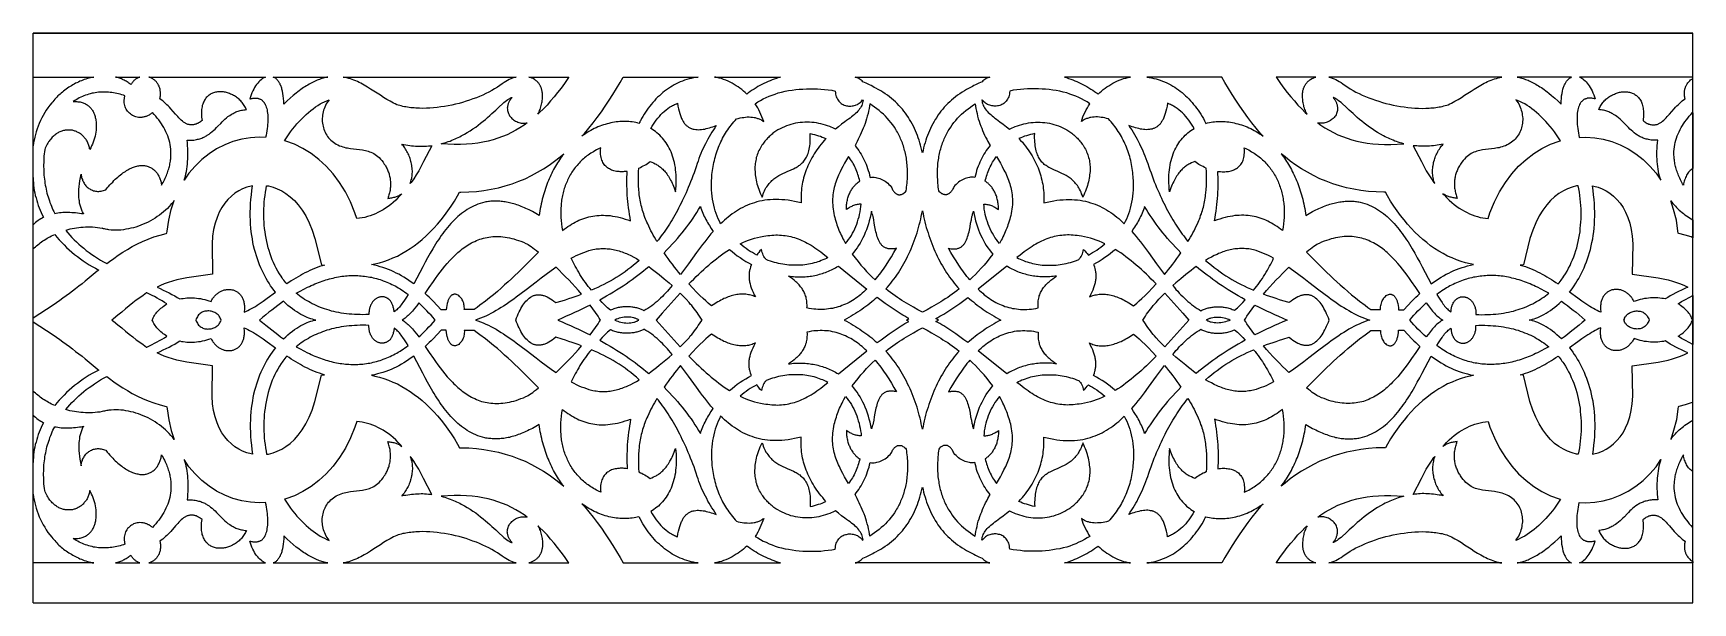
# Model space of a CAD drawing. Extents: x -52 to 65, y 51 to 91.
import ezdxf

# ---------------------------------------------------------------- set-up
doc = ezdxf.new("R2010")
doc.units = 0
doc.header["$MEASUREMENT"] = 0
doc.layers.get('0').update_dxf_attribs({"linetype": 'CONTINUOUS'})
doc.layers.add('LAYER_1', color=18, linetype='CONTINUOUS')

msp = doc.modelspace()

# ---------------------------------------------------------------- linework, layer by layer
for p, q in [((-51.87, 51.4), (-51.87, 91.4)), ((64.58, 51.4), (64.58, 91.4))]:
    msp.add_line(p, q)
at = {"layer": 'LAYER_1'}
for points in [[(64.58, 91.4), (-30.08, 91.4), (-51.87, 91.4)], [(64.58, 91.39), (-51.87, 91.39)], [(-51.87, 51.4), (64.58, 51.4)], [(-51.87, 51.4), (-30.08, 51.4), (64.58, 51.4)]]:
    msp.add_lwpolyline(points, dxfattribs=at)
for points in [[(-51.87, 83.5), (-51.87, 88.32), (-47.61, 88.32), (-47.73, 88.3), (-47.84, 88.27), (-47.95, 88.24), (-48.06, 88.21), (-48.17, 88.18), (-48.28, 88.14), (-48.39, 88.1), (-48.49, 88.06), (-48.6, 88.02), (-48.7, 87.97), (-48.8, 87.92), (-48.9, 87.88), (-49, 87.82), (-49.09, 87.77), (-49.19, 87.71), (-49.28, 87.66), (-49.37, 87.6), (-49.47, 87.54), (-49.55, 87.47), (-49.64, 87.41), (-49.73, 87.34), (-49.81, 87.27), (-49.9, 87.2), (-49.98, 87.13), (-50.06, 87.06), (-50.13, 86.99), (-50.21, 86.91), (-50.29, 86.83), (-50.36, 86.76), (-50.43, 86.68), (-50.5, 86.59), (-50.57, 86.51), (-50.7, 86.34), (-50.83, 86.17), (-50.95, 86), (-51.06, 85.82), (-51.17, 85.63), (-51.27, 85.45), (-51.36, 85.26), (-51.44, 85.07), (-51.52, 84.87), (-51.59, 84.68), (-51.66, 84.48), (-51.71, 84.29), (-51.76, 84.09), (-51.81, 83.89), (-51.84, 83.69)], [(-44.38, 88.32), (-44.42, 88.31), (-44.47, 88.29), (-44.51, 88.27), (-44.55, 88.25), (-44.6, 88.22), (-44.64, 88.2), (-44.68, 88.17), (-44.72, 88.14), (-44.76, 88.1), (-44.8, 88.07), (-44.84, 88.03), (-44.88, 87.99), (-44.91, 87.94), (-44.95, 87.9), (-44.98, 87.85), (-45.02, 87.8), (-45.08, 87.85), (-45.15, 87.9), (-45.21, 87.94), (-45.28, 87.98), (-45.34, 88.02), (-45.41, 88.06), (-45.48, 88.1), (-45.55, 88.13), (-45.61, 88.16), (-45.68, 88.19), (-45.75, 88.22), (-45.82, 88.25), (-45.89, 88.27), (-45.96, 88.29), (-46.03, 88.31), (-46.1, 88.32)], [(-35.56, 88.32), (-35.64, 88.29), (-35.72, 88.24), (-35.8, 88.19), (-35.88, 88.13), (-35.96, 88.06), (-36.04, 87.98), (-36.11, 87.9), (-36.19, 87.8), (-36.26, 87.7), (-36.33, 87.59), (-36.39, 87.48), (-36.46, 87.35), (-36.52, 87.22), (-36.57, 87.08), (-36.63, 86.93), (-36.67, 86.78), (-36.62, 86.79), (-36.56, 86.81), (-36.5, 86.82), (-36.45, 86.83), (-36.4, 86.84), (-36.35, 86.84), (-36.3, 86.84), (-36.25, 86.84), (-36.2, 86.84), (-36.16, 86.83), (-36.11, 86.83), (-36.07, 86.82), (-36.03, 86.8), (-35.99, 86.79), (-35.95, 86.77), (-35.92, 86.76), (-35.88, 86.74), (-35.85, 86.71), (-35.81, 86.69), (-35.78, 86.66), (-35.75, 86.63), (-35.72, 86.6), (-35.7, 86.57), (-35.67, 86.54), (-35.65, 86.5), (-35.62, 86.47), (-35.58, 86.39), (-35.54, 86.3), (-35.51, 86.21), (-35.48, 86.11), (-35.46, 86.01), (-35.44, 85.9), (-35.42, 85.78), (-35.41, 85.66), (-35.4, 85.53), (-35.4, 85.4), (-35.4, 85.27), (-35.41, 85.13), (-35.42, 84.99), (-35.43, 84.85), (-35.45, 84.7), (-35.47, 84.55), (-35.5, 84.39), (-35.53, 84.23), (-35.56, 84.08), (-36.01, 84.1), (-36.63, 84.06), (-37.24, 83.96), (-37.85, 83.79), (-38.43, 83.57), (-39, 83.28), (-39.53, 82.94), (-40.04, 82.53), (-40.51, 82.07), (-40.94, 81.56), (-41.27, 81.07), (-41.23, 81.22), (-41.19, 81.37), (-41.15, 81.53), (-41.12, 81.69), (-41.09, 81.86), (-41.06, 82.03), (-41.04, 82.2), (-41.03, 82.38), (-41.02, 82.55), (-41.01, 82.74), (-41.01, 82.92), (-41.01, 83.11), (-41.02, 83.3), (-41.03, 83.49), (-41.05, 83.69), (-41.07, 83.89), (-40.97, 83.89), (-40.87, 83.89), (-40.77, 83.89), (-40.68, 83.9), (-40.59, 83.9), (-40.5, 83.92), (-40.42, 83.93), (-40.34, 83.95), (-40.26, 83.97), (-40.18, 83.99), (-40.11, 84.01), (-40.04, 84.04), (-39.97, 84.07), (-39.9, 84.1), (-39.83, 84.13), (-39.77, 84.16), (-39.71, 84.2), (-39.65, 84.24), (-39.53, 84.31), (-39.42, 84.4), (-39.31, 84.49), (-39.2, 84.58), (-39.1, 84.67), (-39, 84.77), (-38.91, 84.87), (-38.71, 85.07), (-38.61, 85.17), (-38.51, 85.26), (-38.41, 85.36), (-38.31, 85.45), (-38.2, 85.54), (-38.08, 85.62), (-37.97, 85.7), (-37.9, 85.74), (-37.84, 85.77), (-37.77, 85.81), (-37.71, 85.84), (-37.64, 85.87), (-37.57, 85.9), (-37.49, 85.92), (-37.42, 85.95), (-37.34, 85.97), (-37.26, 85.99), (-37.18, 86), (-37.09, 86.02), (-37, 86.03), (-36.91, 86.04), (-36.95, 86.11), (-36.98, 86.19), (-37.02, 86.26), (-37.06, 86.33), (-37.11, 86.4), (-37.16, 86.46), (-37.2, 86.53), (-37.26, 86.59), (-37.31, 86.65), (-37.37, 86.7), (-37.42, 86.76), (-37.48, 86.81), (-37.55, 86.86), (-37.61, 86.91), (-37.67, 86.95), (-37.74, 86.99), (-37.81, 87.03), (-37.88, 87.07), (-37.94, 87.1), (-38.02, 87.13), (-38.09, 87.16), (-38.16, 87.19), (-38.23, 87.21), (-38.3, 87.23), (-38.37, 87.25), (-38.45, 87.26), (-38.52, 87.28), (-38.59, 87.28), (-38.66, 87.29), (-38.73, 87.29), (-38.8, 87.29), (-38.87, 87.29), (-38.94, 87.28), (-39.01, 87.27), (-39.08, 87.25), (-39.15, 87.24), (-39.21, 87.22), (-39.28, 87.19), (-39.34, 87.17), (-39.4, 87.14), (-39.46, 87.1), (-39.51, 87.06), (-39.57, 87.02), (-39.62, 86.98), (-39.67, 86.93), (-39.72, 86.88), (-39.76, 86.82), (-39.81, 86.76), (-39.85, 86.7), (-39.88, 86.63), (-39.92, 86.56), (-39.95, 86.48), (-39.97, 86.41), (-40, 86.32), (-40.02, 86.24), (-40.04, 86.14), (-40.05, 86.05), (-40.06, 85.95), (-40.06, 85.85), (-40.06, 85.74), (-40.06, 85.63), (-40.05, 85.51), (-40.04, 85.39), (-40.02, 85.26), (-40.08, 85.22), (-40.14, 85.18), (-40.2, 85.14), (-40.26, 85.1), (-40.32, 85.07), (-40.37, 85.05), (-40.43, 85.02), (-40.48, 85.01), (-40.53, 84.99), (-40.58, 84.98), (-40.63, 84.97), (-40.68, 84.96), (-40.73, 84.96), (-40.78, 84.96), (-40.83, 84.96), (-40.88, 84.97), (-40.92, 84.98), (-40.97, 84.99), (-41.01, 85), (-41.06, 85.02), (-41.1, 85.04), (-41.15, 85.06), (-41.19, 85.08), (-41.23, 85.11), (-41.32, 85.16), (-41.4, 85.23), (-41.48, 85.3), (-41.56, 85.37), (-41.64, 85.45), (-41.72, 85.54), (-41.89, 85.72), (-42.22, 86.1), (-42.31, 86.2), (-42.39, 86.29), (-42.48, 86.38), (-42.58, 86.47), (-42.67, 86.56), (-42.77, 86.64), (-42.88, 86.71), (-42.98, 86.78), (-42.97, 86.86), (-42.95, 86.93), (-42.94, 87), (-42.94, 87.08), (-42.94, 87.14), (-42.94, 87.21), (-42.94, 87.28), (-42.95, 87.34), (-42.96, 87.41), (-42.97, 87.47), (-42.98, 87.53), (-43, 87.58), (-43.02, 87.64), (-43.04, 87.69), (-43.07, 87.75), (-43.1, 87.8), (-43.12, 87.85), (-43.16, 87.89), (-43.19, 87.94), (-43.22, 87.98), (-43.26, 88.02), (-43.3, 88.06), (-43.34, 88.09), (-43.38, 88.13), (-43.42, 88.16), (-43.47, 88.19), (-43.51, 88.22), (-43.56, 88.24), (-43.61, 88.27), (-43.66, 88.29), (-43.71, 88.31), (-43.76, 88.32)], [(-31.19, 88.32), (-31.27, 88.31), (-31.35, 88.29), (-31.44, 88.27), (-31.52, 88.25), (-31.61, 88.22), (-31.69, 88.19), (-31.78, 88.16), (-31.87, 88.13), (-31.95, 88.09), (-32.04, 88.05), (-32.14, 88.01), (-32.23, 87.97), (-32.32, 87.92), (-32.41, 87.87), (-32.51, 87.82), (-32.6, 87.76), (-32.7, 87.71), (-32.8, 87.64), (-32.9, 87.58), (-33, 87.51), (-33.1, 87.44), (-33.2, 87.36), (-33.3, 87.29), (-33.41, 87.2), (-33.62, 87.03), (-33.83, 86.84), (-34.05, 86.64), (-34.28, 86.42), (-34.28, 86.63), (-34.3, 86.82), (-34.32, 87), (-34.34, 87.16), (-34.37, 87.32), (-34.41, 87.47), (-34.43, 87.53), (-34.45, 87.6), (-34.48, 87.66), (-34.5, 87.72), (-34.53, 87.78), (-34.55, 87.84), (-34.58, 87.89), (-34.61, 87.94), (-34.64, 87.98), (-34.67, 88.03), (-34.7, 88.07), (-34.73, 88.11), (-34.77, 88.14), (-34.8, 88.18), (-34.83, 88.21), (-34.87, 88.24), (-34.91, 88.26), (-34.94, 88.28), (-34.98, 88.3), (-35.02, 88.32)], [(-17.99, 88.32), (-18.11, 88.29), (-18.23, 88.25), (-18.35, 88.2), (-18.47, 88.14), (-18.59, 88.08), (-18.71, 88.01), (-18.83, 87.93), (-18.96, 87.84), (-19.13, 87.72), (-19.3, 87.6), (-19.49, 87.49), (-19.69, 87.37), (-19.89, 87.26), (-20.1, 87.16), (-20.32, 87.06), (-20.54, 86.96), (-20.77, 86.87), (-21.01, 86.78), (-21.25, 86.7), (-21.49, 86.62), (-21.74, 86.54), (-21.99, 86.47), (-22.24, 86.41), (-22.49, 86.35), (-22.75, 86.3), (-23.01, 86.26), (-23.26, 86.22), (-23.52, 86.19), (-23.77, 86.16), (-24.03, 86.14), (-24.28, 86.13), (-24.53, 86.12), (-24.77, 86.13), (-24.89, 86.13), (-25.01, 86.14), (-25.13, 86.15), (-25.25, 86.16), (-25.37, 86.17), (-25.48, 86.18), (-25.6, 86.2), (-25.71, 86.22), (-25.82, 86.24), (-25.93, 86.26), (-26.04, 86.29), (-26.15, 86.32), (-26.25, 86.35), (-26.36, 86.38), (-26.48, 86.43), (-26.59, 86.49), (-26.71, 86.56), (-26.82, 86.62), (-27.05, 86.75), (-27.28, 86.89), (-27.51, 87.04), (-27.74, 87.19), (-27.96, 87.33), (-28.19, 87.48), (-28.42, 87.62), (-28.65, 87.75), (-28.77, 87.82), (-28.88, 87.88), (-29, 87.94), (-29.12, 88), (-29.24, 88.05), (-29.36, 88.1), (-29.48, 88.15), (-29.61, 88.19), (-29.73, 88.23), (-29.86, 88.27), (-29.99, 88.3), (-30.11, 88.32)], [(-14.29, 88.32), (-14.35, 88.22), (-14.59, 87.87), (-14.83, 87.55), (-15.07, 87.23), (-15.31, 86.93), (-15.57, 86.64), (-15.81, 86.35), (-16.07, 86.09), (-16.33, 85.83), (-16.46, 85.71), (-16.42, 85.79), (-16.37, 85.88), (-16.33, 85.96), (-16.3, 86.05), (-16.27, 86.14), (-16.24, 86.23), (-16.22, 86.32), (-16.2, 86.41), (-16.18, 86.5), (-16.16, 86.59), (-16.15, 86.68), (-16.14, 86.76), (-16.14, 86.85), (-16.14, 86.93), (-16.13, 87.01), (-16.13, 87.09), (-16.14, 87.15), (-16.14, 87.2), (-16.15, 87.26), (-16.16, 87.32), (-16.17, 87.37), (-16.18, 87.42), (-16.19, 87.47), (-16.21, 87.53), (-16.23, 87.57), (-16.25, 87.62), (-16.27, 87.67), (-16.29, 87.72), (-16.32, 87.76), (-16.35, 87.8), (-16.37, 87.84), (-16.4, 87.88), (-16.44, 87.92), (-16.47, 87.96), (-16.5, 88), (-16.54, 88.03), (-16.58, 88.06), (-16.62, 88.09), (-16.66, 88.12), (-16.7, 88.15), (-16.79, 88.21), (-16.88, 88.25), (-16.97, 88.29), (-17.08, 88.32)], [(-5.21, 88.32), (-5.38, 88.3), (-5.54, 88.27), (-5.7, 88.23), (-5.85, 88.19), (-6.01, 88.15), (-6.16, 88.1), (-6.31, 88.04), (-6.46, 87.98), (-6.6, 87.92), (-6.75, 87.84), (-6.89, 87.77), (-7.03, 87.69), (-7.16, 87.61), (-7.3, 87.52), (-7.43, 87.42), (-7.56, 87.33), (-7.68, 87.23), (-7.81, 87.12), (-7.93, 87.01), (-8.05, 86.9), (-8.17, 86.78), (-8.28, 86.66), (-8.39, 86.53), (-8.5, 86.4), (-8.6, 86.27), (-8.71, 86.14), (-8.81, 86), (-8.9, 85.85), (-9, 85.71), (-9.09, 85.56), (-9.18, 85.41), (-9.26, 85.25), (-9.29, 85.2), (-9.31, 85.16), (-9.36, 85.07), (-9.48, 85.1), (-9.59, 85.13), (-9.71, 85.15), (-9.83, 85.17), (-9.95, 85.18), (-10.08, 85.19), (-10.2, 85.2), (-10.32, 85.21), (-10.45, 85.21), (-10.57, 85.2), (-10.7, 85.2), (-10.83, 85.18), (-10.96, 85.17), (-11.08, 85.15), (-11.21, 85.13), (-11.34, 85.1), (-11.47, 85.07), (-11.6, 85.04), (-11.73, 85), (-11.86, 84.96), (-11.98, 84.92), (-12.11, 84.87), (-12.24, 84.82), (-12.37, 84.76), (-12.5, 84.7), (-12.62, 84.64), (-12.75, 84.57), (-12.87, 84.5), (-13, 84.42), (-13.12, 84.34), (-13.24, 84.26), (-13.37, 84.17), (-13.19, 84.36), (-12.89, 84.73), (-12.58, 85.1), (-12.29, 85.49), (-12, 85.88), (-11.73, 86.27), (-11.46, 86.69), (-11.2, 87.09), (-10.94, 87.51), (-10.69, 87.94), (-10.48, 88.32)], [(2.66, 84.36), (2.81, 84.32), (2.95, 84.29), (3.1, 84.25), (3.23, 84.2), (3.37, 84.16), (3.5, 84.11), (3.63, 84.05), (3.76, 84), (3.64, 83.87), (3.53, 83.74), (3.42, 83.6), (3.31, 83.47), (3.21, 83.33), (3.11, 83.2), (3.02, 83.06), (2.93, 82.93), (2.85, 82.79), (2.76, 82.65), (2.69, 82.51), (2.62, 82.37), (2.55, 82.23), (2.49, 82.09), (2.43, 81.95), (2.37, 81.81), (2.32, 81.67), (2.27, 81.52), (2.23, 81.38), (2.19, 81.24), (2.15, 81.09), (2.12, 80.95), (2.1, 80.8), (2.07, 80.66), (2.05, 80.51), (2.04, 80.36), (2.03, 80.22), (2.02, 80.07), (2.02, 79.92), (2.02, 79.78), (2.02, 79.63), (2.03, 79.48), (1.79, 79.54), (1.56, 79.59), (1.33, 79.63), (1.1, 79.67), (0.88, 79.69), (0.67, 79.71), (0.46, 79.72), (0.25, 79.73), (0.05, 79.72), (-0.15, 79.71), (-0.34, 79.69), (-0.53, 79.67), (-0.72, 79.64), (-0.9, 79.6), (-1.08, 79.56), (-1.25, 79.5), (-1.42, 79.45), (-1.59, 79.39), (-1.75, 79.32), (-1.91, 79.25), (-2.07, 79.17), (-2.23, 79.09), (-2.38, 79), (-2.53, 78.91), (-2.67, 78.81), (-2.82, 78.71), (-2.96, 78.6), (-3.1, 78.49), (-3.23, 78.38), (-3.37, 78.26), (-3.5, 78.14), (-3.63, 78.02), (-3.72, 78.19), (-3.8, 78.37), (-3.87, 78.55), (-3.94, 78.74), (-4.01, 78.93), (-4.07, 79.12), (-4.12, 79.32), (-4.16, 79.53), (-4.2, 79.74), (-4.23, 79.95), (-4.25, 80.17), (-4.27, 80.39), (-4.28, 80.62), (-4.28, 80.85), (-4.27, 80.97), (-4.27, 81.08), (-4.26, 81.2), (-4.25, 81.33), (-4.24, 81.47), (-4.22, 81.62), (-4.2, 81.76), (-4.18, 81.9), (-4.16, 82.05), (-4.13, 82.19), (-4.1, 82.33), (-4.07, 82.46), (-4.04, 82.6), (-4, 82.74), (-3.96, 82.87), (-3.92, 83), (-3.88, 83.13), (-3.83, 83.26), (-3.78, 83.39), (-3.73, 83.52), (-3.67, 83.65), (-3.61, 83.77), (-3.55, 83.9), (-3.49, 84.02), (-3.43, 84.14), (-3.36, 84.26), (-3.29, 84.38), (-3.21, 84.5), (-3.13, 84.61), (-3.05, 84.73), (-2.97, 84.84), (-2.89, 84.95), (-2.8, 85.07), (-2.71, 85.18), (-2.61, 85.28), (-2.52, 85.39), (-2.39, 85.42), (-2.26, 85.45), (-2.13, 85.47), (-2.01, 85.49), (-1.88, 85.51), (-1.76, 85.52), (-1.63, 85.52), (-1.51, 85.51), (-1.39, 85.5), (-1.28, 85.48), (-1.22, 85.47), (-1.16, 85.46), (-1.1, 85.44), (-1.05, 85.42), (-0.99, 85.4), (-0.93, 85.38), (-0.88, 85.36), (-0.82, 85.33), (-0.77, 85.3), (-0.72, 85.27), (-0.66, 85.23), (-0.61, 85.19), (-0.67, 85.37), (-0.73, 85.53), (-0.8, 85.7), (-0.87, 85.86), (-0.95, 86.01), (-1.03, 86.16), (-1.12, 86.31), (-1.21, 86.45), (-1.22, 86.45), (-1.03, 86.57), (-0.84, 86.67), (-0.64, 86.78), (-0.44, 86.88), (-0.23, 86.97), (-0.02, 87.05), (0.19, 87.13), (0.41, 87.21), (0.65, 87.27), (0.9, 87.32), (1.14, 87.37), (1.39, 87.41), (1.64, 87.44), (1.89, 87.46), (2.14, 87.48), (2.4, 87.5), (2.65, 87.5), (2.9, 87.5), (3.16, 87.49), (3.41, 87.48), (3.66, 87.45), (3.91, 87.43), (4.16, 87.39), (4.41, 87.34), (4.42, 87.23), (4.43, 87.13), (4.46, 87.03), (4.48, 86.94), (4.52, 86.85), (4.56, 86.77), (4.61, 86.7), (4.66, 86.63), (4.71, 86.57), (4.77, 86.52), (4.83, 86.47), (4.9, 86.42), (4.97, 86.39), (5.04, 86.35), (5.12, 86.33), (5.19, 86.31), (5.27, 86.29), (5.35, 86.28), (5.43, 86.28), (5.51, 86.28), (5.59, 86.29), (5.66, 86.3), (5.74, 86.32), (5.82, 86.34), (5.89, 86.37), (5.97, 86.4), (6.03, 86.44), (6.1, 86.49), (6.16, 86.53), (6.22, 86.59), (6.28, 86.65), (6.33, 86.71), (6.37, 86.69), (6.35, 86.6), (6.33, 86.51), (6.31, 86.42), (6.27, 86.33), (6.23, 86.25), (6.18, 86.16), (6.12, 86.08), (6.06, 86), (5.99, 85.92), (5.92, 85.84), (5.84, 85.76), (5.75, 85.68), (5.65, 85.6), (5.55, 85.52), (5.45, 85.44), (5.34, 85.36), (5.21, 85.27), (5.09, 85.18), (4.86, 85.01), (4.64, 84.83), (4.43, 84.65), (4.33, 84.7), (4.23, 84.75), (4.13, 84.8), (4.02, 84.84), (3.87, 84.9), (3.72, 84.95), (3.57, 84.99), (3.41, 85.03), (3.25, 85.07), (3.09, 85.1), (2.93, 85.12), (2.77, 85.14), (2.6, 85.15), (2.44, 85.15), (2.28, 85.15), (2.11, 85.14), (1.95, 85.13), (1.79, 85.1), (1.62, 85.08), (1.46, 85.04), (1.3, 85), (1.15, 84.95), (0.99, 84.9), (0.84, 84.83), (0.69, 84.76), (0.54, 84.69), (0.39, 84.61), (0.25, 84.52), (0.18, 84.47), (0.11, 84.42), (0.04, 84.37), (-0.02, 84.31), (-0.09, 84.26), (-0.15, 84.2), (-0.22, 84.14), (-0.28, 84.08), (-0.34, 84.02), (-0.4, 83.95), (-0.46, 83.89), (-0.52, 83.82), (-0.57, 83.75), (-0.63, 83.68), (-0.68, 83.6), (-0.73, 83.53), (-0.79, 83.44), (-0.84, 83.35), (-0.89, 83.25), (-0.94, 83.16), (-0.99, 83.06), (-1.03, 82.97), (-1.06, 82.87), (-1.1, 82.77), (-1.13, 82.67), (-1.15, 82.56), (-1.17, 82.46), (-1.19, 82.35), (-1.21, 82.25), (-1.22, 82.14), (-1.23, 82.03), (-1.23, 81.91), (-1.23, 81.8), (-1.22, 81.69), (-1.21, 81.57), (-1.2, 81.45), (-1.18, 81.33), (-1.16, 81.21), (-1.14, 81.08), (-1.11, 80.96), (-1.08, 80.83), (-1.04, 80.7), (-1, 80.57), (-0.95, 80.44), (-0.9, 80.3), (-0.85, 80.16), (-0.79, 80.03), (-0.72, 79.88), (-0.68, 80.01), (-0.64, 80.12), (-0.59, 80.23), (-0.55, 80.34), (-0.5, 80.44), (-0.45, 80.53), (-0.39, 80.62), (-0.33, 80.7), (-0.28, 80.78), (-0.22, 80.85), (-0.16, 80.92), (-0.09, 80.99), (-0.03, 81.05), (0.04, 81.11), (0.1, 81.17), (0.17, 81.22), (0.24, 81.27), (0.31, 81.31), (0.38, 81.36), (0.45, 81.4), (0.6, 81.48), (0.74, 81.55), (0.89, 81.61), (1.04, 81.68), (1.32, 81.8), (1.47, 81.87), (1.6, 81.94), (1.67, 81.98), (1.73, 82.01), (1.8, 82.06), (1.86, 82.1), (1.92, 82.14), (1.98, 82.19), (2.04, 82.24), (2.1, 82.3), (2.15, 82.35), (2.2, 82.41), (2.25, 82.48), (2.3, 82.55), (2.34, 82.62), (2.39, 82.7), (2.43, 82.78), (2.46, 82.86), (2.5, 82.95), (2.53, 83.05), (2.56, 83.15), (2.58, 83.26), (2.6, 83.37), (2.62, 83.49), (2.64, 83.62), (2.65, 83.75), (2.66, 83.89), (2.66, 84.04), (2.66, 84.19)], [(0.58, 88.32), (0.43, 88.28), (0.28, 88.23), (0.13, 88.18), (-0.01, 88.12), (-0.16, 88.06), (-0.3, 88), (-0.44, 87.94), (-0.59, 87.87), (-0.73, 87.8), (-0.87, 87.73), (-1.01, 87.65), (-1.14, 87.57), (-1.28, 87.48), (-1.42, 87.4), (-1.55, 87.31), (-1.68, 87.22), (-1.72, 87.19), (-1.8, 87.13), (-1.91, 87.24), (-2.03, 87.34), (-2.15, 87.44), (-2.28, 87.53), (-2.4, 87.63), (-2.54, 87.71), (-2.68, 87.8), (-2.82, 87.88), (-2.96, 87.96), (-3.11, 88.03), (-3.26, 88.09), (-3.42, 88.15), (-3.57, 88.21), (-3.73, 88.25), (-3.89, 88.29), (-3.98, 88.31), (-4.06, 88.32)], [(10.53, 82.99), (10.49, 83.17), (10.45, 83.35), (10.4, 83.53), (10.35, 83.7), (10.3, 83.88), (10.24, 84.05), (10.18, 84.22), (10.11, 84.39), (10.04, 84.55), (9.97, 84.71), (9.89, 84.88), (9.81, 85.03), (9.72, 85.19), (9.63, 85.34), (9.54, 85.49), (9.44, 85.64), (9.34, 85.78), (9.23, 85.93), (9.12, 86.06), (9, 86.2), (8.88, 86.33), (8.76, 86.46), (8.63, 86.58), (8.49, 86.7), (8.36, 86.82), (8.21, 86.94), (8.07, 87.04), (7.91, 87.15), (7.76, 87.25), (7.6, 87.35), (7.43, 87.44), (7.26, 87.53), (7.15, 87.59), (7.04, 87.66), (6.92, 87.72), (6.81, 87.77), (6.58, 87.88), (6.35, 87.98), (6.29, 88.05), (6.23, 88.1), (6.16, 88.15), (6.09, 88.2), (6.02, 88.24), (5.95, 88.27), (5.88, 88.3), (5.8, 88.32), (10.53, 88.32), (15.26, 88.32), (15.19, 88.3), (15.11, 88.27), (15.04, 88.24), (14.97, 88.2), (14.9, 88.15), (14.84, 88.1), (14.77, 88.05), (14.71, 87.98), (14.48, 87.88), (14.25, 87.77), (14.14, 87.72), (14.03, 87.66), (13.91, 87.59), (13.8, 87.53), (13.63, 87.44), (13.47, 87.35), (13.31, 87.25), (13.15, 87.15), (13, 87.05), (12.85, 86.94), (12.71, 86.82), (12.57, 86.7), (12.44, 86.58), (12.31, 86.46), (12.18, 86.33), (12.06, 86.2), (11.95, 86.06), (11.83, 85.93), (11.73, 85.78), (11.62, 85.64), (11.53, 85.49), (11.43, 85.34), (11.34, 85.19), (11.25, 85.03), (11.17, 84.88), (11.09, 84.71), (11.02, 84.55), (10.95, 84.39), (10.88, 84.22), (10.82, 84.05), (10.76, 83.88), (10.71, 83.7), (10.66, 83.53), (10.61, 83.35), (10.57, 83.17)], [(18.41, 84.36), (18.26, 84.32), (18.11, 84.29), (17.97, 84.25), (17.83, 84.2), (17.69, 84.16), (17.56, 84.11), (17.43, 84.05), (17.3, 84), (17.42, 83.87), (17.54, 83.74), (17.65, 83.6), (17.75, 83.47), (17.85, 83.33), (17.95, 83.2), (18.04, 83.06), (18.13, 82.93), (18.22, 82.79), (18.3, 82.65), (18.38, 82.51), (18.45, 82.37), (18.51, 82.23), (18.58, 82.09), (18.64, 81.95), (18.69, 81.81), (18.74, 81.67), (18.79, 81.52), (18.84, 81.38), (18.87, 81.24), (18.91, 81.09), (18.94, 80.95), (18.97, 80.8), (18.99, 80.66), (19.01, 80.51), (19.03, 80.36), (19.04, 80.22), (19.04, 80.07), (19.05, 79.92), (19.05, 79.78), (19.04, 79.63), (19.04, 79.48), (19.27, 79.54), (19.51, 79.59), (19.74, 79.63), (19.96, 79.67), (20.18, 79.69), (20.4, 79.71), (20.61, 79.72), (20.81, 79.73), (21.01, 79.72), (21.21, 79.71), (21.4, 79.69), (21.59, 79.67), (21.78, 79.64), (21.96, 79.6), (22.14, 79.56), (22.31, 79.5), (22.49, 79.45), (22.65, 79.39), (22.82, 79.32), (22.98, 79.25), (23.14, 79.17), (23.29, 79.09), (23.44, 79), (23.59, 78.91), (23.74, 78.81), (23.88, 78.71), (24.02, 78.6), (24.16, 78.49), (24.3, 78.38), (24.43, 78.26), (24.56, 78.14), (24.69, 78.02), (24.78, 78.19), (24.86, 78.37), (24.94, 78.55), (25.01, 78.74), (25.07, 78.93), (25.13, 79.12), (25.18, 79.32), (25.22, 79.53), (25.26, 79.74), (25.29, 79.95), (25.31, 80.17), (25.33, 80.39), (25.34, 80.62), (25.34, 80.85), (25.34, 80.97), (25.33, 81.08), (25.32, 81.2), (25.31, 81.33), (25.3, 81.47), (25.28, 81.62), (25.27, 81.76), (25.25, 81.9), (25.22, 82.05), (25.2, 82.19), (25.17, 82.33), (25.14, 82.46), (25.1, 82.6), (25.07, 82.74), (25.03, 82.87), (24.98, 83), (24.94, 83.13), (24.89, 83.26), (24.84, 83.39), (24.79, 83.52), (24.74, 83.65), (24.68, 83.77), (24.62, 83.9), (24.55, 84.02), (24.49, 84.14), (24.42, 84.26), (24.35, 84.38), (24.27, 84.5), (24.2, 84.61), (24.12, 84.73), (24.04, 84.84), (23.95, 84.95), (23.86, 85.07), (23.77, 85.18), (23.68, 85.28), (23.58, 85.39), (23.45, 85.42), (23.32, 85.45), (23.2, 85.47), (23.07, 85.49), (22.95, 85.51), (22.82, 85.52), (22.7, 85.52), (22.58, 85.51), (22.46, 85.5), (22.34, 85.48), (22.28, 85.47), (22.22, 85.46), (22.17, 85.44), (22.11, 85.42), (22.05, 85.4), (22, 85.38), (21.94, 85.36), (21.89, 85.33), (21.83, 85.3), (21.78, 85.27), (21.73, 85.23), (21.68, 85.19), (21.73, 85.37), (21.79, 85.53), (21.86, 85.7), (21.94, 85.86), (22.01, 86.01), (22.1, 86.16), (22.18, 86.31), (22.28, 86.45), (22.28, 86.45), (22.09, 86.57), (21.9, 86.67), (21.7, 86.78), (21.5, 86.88), (21.3, 86.97), (21.08, 87.05), (20.87, 87.13), (20.65, 87.21), (20.41, 87.27), (20.17, 87.32), (19.92, 87.37), (19.67, 87.41), (19.42, 87.44), (19.17, 87.46), (18.92, 87.48), (18.67, 87.5), (18.41, 87.5), (18.16, 87.5), (17.91, 87.49), (17.65, 87.48), (17.4, 87.45), (17.15, 87.43), (16.9, 87.39), (16.65, 87.34), (16.64, 87.23), (16.63, 87.13), (16.61, 87.03), (16.58, 86.94), (16.54, 86.85), (16.5, 86.77), (16.46, 86.7), (16.41, 86.63), (16.35, 86.57), (16.29, 86.52), (16.23, 86.47), (16.16, 86.42), (16.09, 86.39), (16.02, 86.35), (15.95, 86.33), (15.87, 86.31), (15.79, 86.29), (15.71, 86.28), (15.64, 86.28), (15.56, 86.28), (15.48, 86.29), (15.4, 86.3), (15.32, 86.32), (15.25, 86.34), (15.17, 86.37), (15.1, 86.4), (15.03, 86.44), (14.96, 86.49), (14.9, 86.53), (14.84, 86.59), (14.78, 86.65), (14.73, 86.71), (14.7, 86.69), (14.71, 86.6), (14.73, 86.51), (14.76, 86.42), (14.79, 86.33), (14.83, 86.25), (14.88, 86.16), (14.94, 86.08), (15, 86), (15.07, 85.92), (15.15, 85.84), (15.23, 85.76), (15.32, 85.68), (15.41, 85.6), (15.51, 85.52), (15.61, 85.44), (15.73, 85.36), (15.85, 85.27), (15.97, 85.18), (16.2, 85.01), (16.42, 84.83), (16.63, 84.65), (16.73, 84.7), (16.83, 84.75), (16.93, 84.8), (17.04, 84.84), (17.19, 84.9), (17.34, 84.95), (17.5, 84.99), (17.65, 85.03), (17.81, 85.07), (17.97, 85.1), (18.13, 85.12), (18.3, 85.14), (18.46, 85.15), (18.62, 85.15), (18.79, 85.15), (18.95, 85.14), (19.11, 85.13), (19.28, 85.1), (19.44, 85.08), (19.6, 85.04), (19.76, 85), (19.92, 84.95), (20.07, 84.9), (20.23, 84.83), (20.38, 84.76), (20.53, 84.69), (20.67, 84.61), (20.81, 84.52), (20.88, 84.47), (20.95, 84.42), (21.02, 84.37), (21.09, 84.31), (21.15, 84.26), (21.22, 84.2), (21.28, 84.14), (21.34, 84.08), (21.4, 84.02), (21.46, 83.95), (21.52, 83.89), (21.58, 83.82), (21.64, 83.75), (21.69, 83.68), (21.74, 83.6), (21.8, 83.53), (21.85, 83.44), (21.91, 83.35), (21.96, 83.25), (22.01, 83.16), (22.05, 83.06), (22.09, 82.97), (22.13, 82.87), (22.16, 82.77), (22.19, 82.67), (22.22, 82.56), (22.24, 82.46), (22.26, 82.35), (22.27, 82.25), (22.28, 82.14), (22.29, 82.03), (22.29, 81.91), (22.29, 81.8), (22.29, 81.69), (22.28, 81.57), (22.26, 81.45), (22.25, 81.33), (22.23, 81.21), (22.2, 81.08), (22.17, 80.96), (22.14, 80.83), (22.1, 80.7), (22.06, 80.57), (22.01, 80.44), (21.96, 80.3), (21.91, 80.16), (21.85, 80.03), (21.79, 79.88), (21.75, 80.01), (21.7, 80.12), (21.66, 80.23), (21.61, 80.34), (21.56, 80.44), (21.51, 80.53), (21.45, 80.62), (21.4, 80.7), (21.34, 80.78), (21.28, 80.85), (21.22, 80.92), (21.16, 80.99), (21.09, 81.05), (21.03, 81.11), (20.96, 81.17), (20.89, 81.22), (20.82, 81.27), (20.75, 81.31), (20.68, 81.36), (20.61, 81.4), (20.47, 81.48), (20.32, 81.55), (20.17, 81.61), (20.03, 81.68), (19.74, 81.8), (19.6, 81.87), (19.46, 81.94), (19.39, 81.98), (19.33, 82.01), (19.27, 82.06), (19.2, 82.1), (19.14, 82.14), (19.08, 82.19), (19.02, 82.24), (18.97, 82.3), (18.91, 82.35), (18.86, 82.41), (18.81, 82.48), (18.76, 82.55), (18.72, 82.62), (18.68, 82.7), (18.64, 82.78), (18.6, 82.86), (18.57, 82.95), (18.53, 83.05), (18.51, 83.15), (18.48, 83.26), (18.46, 83.38), (18.44, 83.49), (18.43, 83.62), (18.41, 83.75), (18.41, 83.89), (18.4, 84.04), (18.4, 84.19)], [(20.49, 88.32), (20.64, 88.28), (20.78, 88.23), (20.93, 88.18), (21.08, 88.12), (21.22, 88.06), (21.36, 88), (21.51, 87.94), (21.65, 87.87), (21.79, 87.8), (21.93, 87.73), (22.07, 87.65), (22.21, 87.57), (22.34, 87.48), (22.48, 87.4), (22.61, 87.31), (22.75, 87.22), (22.78, 87.19), (22.86, 87.13), (22.98, 87.24), (23.09, 87.34), (23.21, 87.44), (23.34, 87.53), (23.47, 87.63), (23.6, 87.71), (23.74, 87.8), (23.88, 87.88), (24.03, 87.96), (24.17, 88.03), (24.33, 88.09), (24.48, 88.15), (24.64, 88.21), (24.8, 88.25), (24.96, 88.29), (25.04, 88.31), (25.12, 88.32)], [(26.28, 88.32), (26.44, 88.3), (26.6, 88.27), (26.76, 88.23), (26.92, 88.19), (27.07, 88.15), (27.22, 88.1), (27.37, 88.04), (27.52, 87.98), (27.67, 87.92), (27.81, 87.84), (27.95, 87.77), (28.09, 87.69), (28.23, 87.61), (28.36, 87.52), (28.49, 87.42), (28.62, 87.33), (28.75, 87.23), (28.87, 87.12), (28.99, 87.01), (29.11, 86.9), (29.23, 86.78), (29.34, 86.66), (29.45, 86.53), (29.56, 86.4), (29.67, 86.27), (29.77, 86.14), (29.87, 86), (29.97, 85.85), (30.06, 85.71), (30.15, 85.56), (30.24, 85.41), (30.33, 85.25), (30.35, 85.2), (30.37, 85.16), (30.42, 85.07), (30.54, 85.1), (30.66, 85.13), (30.78, 85.15), (30.9, 85.17), (31.02, 85.18), (31.14, 85.19), (31.26, 85.2), (31.39, 85.21), (31.51, 85.21), (31.64, 85.2), (31.76, 85.2), (31.89, 85.18), (32.02, 85.17), (32.15, 85.15), (32.28, 85.13), (32.4, 85.1), (32.53, 85.07), (32.66, 85.04), (32.79, 85), (32.92, 84.96), (33.05, 84.92), (33.18, 84.87), (33.31, 84.82), (33.43, 84.76), (33.56, 84.7), (33.69, 84.64), (33.81, 84.57), (33.94, 84.5), (34.06, 84.42), (34.19, 84.34), (34.31, 84.26), (34.43, 84.17), (34.26, 84.36), (33.95, 84.73), (33.65, 85.1), (33.35, 85.48), (33.07, 85.88), (32.79, 86.27), (32.52, 86.69), (32.26, 87.09), (32, 87.51), (31.75, 87.94), (31.54, 88.32)], [(35.35, 88.32), (35.41, 88.22), (35.65, 87.87), (35.89, 87.55), (36.13, 87.23), (36.38, 86.93), (36.63, 86.64), (36.88, 86.35), (37.14, 86.09), (37.39, 85.83), (37.53, 85.71), (37.48, 85.79), (37.44, 85.88), (37.4, 85.96), (37.36, 86.05), (37.33, 86.14), (37.3, 86.23), (37.28, 86.32), (37.26, 86.41), (37.24, 86.5), (37.23, 86.59), (37.22, 86.68), (37.21, 86.76), (37.2, 86.85), (37.2, 86.93), (37.2, 87.01), (37.2, 87.09), (37.2, 87.15), (37.2, 87.2), (37.21, 87.26), (37.22, 87.32), (37.23, 87.37), (37.24, 87.42), (37.26, 87.47), (37.27, 87.53), (37.29, 87.57), (37.31, 87.62), (37.33, 87.67), (37.36, 87.72), (37.38, 87.76), (37.41, 87.8), (37.44, 87.84), (37.47, 87.88), (37.5, 87.92), (37.53, 87.96), (37.57, 88), (37.6, 88.03), (37.64, 88.06), (37.68, 88.09), (37.72, 88.12), (37.76, 88.15), (37.85, 88.21), (37.94, 88.25), (38.04, 88.29), (38.14, 88.32)], [(39.05, 88.32), (39.17, 88.29), (39.29, 88.25), (39.41, 88.2), (39.53, 88.14), (39.65, 88.08), (39.77, 88.01), (39.9, 87.93), (40.02, 87.84), (40.19, 87.72), (40.37, 87.6), (40.55, 87.49), (40.75, 87.37), (40.95, 87.26), (41.17, 87.16), (41.38, 87.06), (41.61, 86.96), (41.84, 86.87), (42.07, 86.78), (42.31, 86.7), (42.55, 86.62), (42.8, 86.54), (43.05, 86.47), (43.3, 86.41), (43.56, 86.35), (43.81, 86.3), (44.07, 86.26), (44.33, 86.22), (44.58, 86.19), (44.84, 86.16), (45.09, 86.14), (45.34, 86.13), (45.59, 86.12), (45.84, 86.13), (45.96, 86.13), (46.08, 86.14), (46.2, 86.15), (46.32, 86.16), (46.43, 86.17), (46.55, 86.18), (46.66, 86.2), (46.78, 86.22), (46.89, 86.24), (47, 86.26), (47.11, 86.29), (47.21, 86.32), (47.32, 86.35), (47.42, 86.38), (47.54, 86.43), (47.66, 86.49), (47.77, 86.56), (47.89, 86.62), (48.12, 86.75), (48.35, 86.89), (48.57, 87.04), (48.8, 87.19), (49.03, 87.33), (49.25, 87.48), (49.48, 87.62), (49.71, 87.75), (49.83, 87.82), (49.95, 87.88), (50.07, 87.94), (50.18, 88), (50.3, 88.05), (50.43, 88.1), (50.55, 88.15), (50.67, 88.19), (50.8, 88.23), (50.92, 88.27), (51.05, 88.3), (51.18, 88.32)], [(52.25, 88.32), (52.33, 88.31), (52.42, 88.29), (52.5, 88.27), (52.58, 88.25), (52.67, 88.22), (52.75, 88.19), (52.84, 88.16), (52.93, 88.13), (53.02, 88.09), (53.11, 88.05), (53.2, 88.01), (53.29, 87.97), (53.38, 87.92), (53.48, 87.87), (53.57, 87.82), (53.67, 87.76), (53.76, 87.71), (53.86, 87.64), (53.96, 87.58), (54.06, 87.51), (54.16, 87.44), (54.26, 87.36), (54.37, 87.29), (54.47, 87.2), (54.68, 87.03), (54.9, 86.84), (55.12, 86.64), (55.34, 86.42), (55.35, 86.63), (55.36, 86.82), (55.38, 87), (55.41, 87.16), (55.44, 87.32), (55.47, 87.47), (55.49, 87.53), (55.52, 87.6), (55.54, 87.66), (55.56, 87.72), (55.59, 87.78), (55.62, 87.84), (55.64, 87.89), (55.67, 87.94), (55.7, 87.98), (55.73, 88.03), (55.76, 88.07), (55.8, 88.11), (55.83, 88.14), (55.86, 88.18), (55.9, 88.21), (55.93, 88.24), (55.97, 88.26), (56.01, 88.28), (56.04, 88.3), (56.08, 88.32)], [(56.63, 88.32), (56.71, 88.29), (56.79, 88.24), (56.87, 88.19), (56.94, 88.13), (57.02, 88.06), (57.1, 87.98), (57.18, 87.9), (57.25, 87.8), (57.32, 87.7), (57.39, 87.59), (57.46, 87.48), (57.52, 87.35), (57.58, 87.22), (57.64, 87.08), (57.69, 86.93), (57.74, 86.78), (57.68, 86.79), (57.62, 86.81), (57.57, 86.82), (57.51, 86.83), (57.46, 86.84), (57.41, 86.84), (57.36, 86.84), (57.31, 86.84), (57.27, 86.84), (57.22, 86.83), (57.18, 86.83), (57.14, 86.82), (57.09, 86.8), (57.05, 86.79), (57.02, 86.77), (56.98, 86.76), (56.94, 86.74), (56.91, 86.71), (56.88, 86.69), (56.85, 86.66), (56.82, 86.63), (56.79, 86.6), (56.76, 86.57), (56.73, 86.54), (56.71, 86.5), (56.69, 86.47), (56.64, 86.39), (56.6, 86.3), (56.57, 86.21), (56.54, 86.11), (56.52, 86.01), (56.5, 85.9), (56.48, 85.78), (56.47, 85.66), (56.47, 85.53), (56.47, 85.4), (56.47, 85.27), (56.47, 85.13), (56.48, 84.99), (56.5, 84.85), (56.52, 84.7), (56.54, 84.55), (56.56, 84.39), (56.59, 84.23), (56.62, 84.08), (57.07, 84.1), (57.7, 84.06), (58.3, 83.96), (58.91, 83.79), (59.49, 83.57), (60.06, 83.28), (60.59, 82.94), (61.1, 82.53), (61.57, 82.07), (62.01, 81.56), (62.34, 81.07), (62.29, 81.22), (62.25, 81.37), (62.21, 81.53), (62.18, 81.69), (62.15, 81.86), (62.13, 82.03), (62.11, 82.2), (62.09, 82.38), (62.08, 82.55), (62.07, 82.74), (62.07, 82.92), (62.07, 83.11), (62.08, 83.3), (62.09, 83.49), (62.11, 83.69), (62.13, 83.89), (62.03, 83.89), (61.93, 83.89), (61.84, 83.89), (61.74, 83.9), (61.66, 83.9), (61.57, 83.92), (61.48, 83.93), (61.4, 83.95), (61.32, 83.97), (61.25, 83.99), (61.17, 84.01), (61.1, 84.04), (61.03, 84.07), (60.96, 84.1), (60.9, 84.13), (60.83, 84.16), (60.77, 84.2), (60.71, 84.24), (60.59, 84.31), (60.48, 84.4), (60.37, 84.49), (60.27, 84.58), (60.17, 84.67), (60.07, 84.77), (59.97, 84.87), (59.78, 85.07), (59.68, 85.17), (59.58, 85.26), (59.48, 85.36), (59.37, 85.45), (59.26, 85.54), (59.15, 85.62), (59.03, 85.7), (58.97, 85.74), (58.9, 85.77), (58.84, 85.81), (58.77, 85.84), (58.7, 85.87), (58.63, 85.9), (58.56, 85.92), (58.48, 85.95), (58.4, 85.97), (58.32, 85.99), (58.24, 86), (58.16, 86.02), (58.07, 86.03), (57.98, 86.04), (58.01, 86.11), (58.05, 86.19), (58.09, 86.26), (58.13, 86.33), (58.17, 86.4), (58.22, 86.46), (58.27, 86.53), (58.32, 86.59), (58.37, 86.65), (58.43, 86.7), (58.49, 86.76), (58.55, 86.81), (58.61, 86.86), (58.67, 86.91), (58.74, 86.95), (58.8, 86.99), (58.87, 87.03), (58.94, 87.07), (59.01, 87.1), (59.08, 87.13), (59.15, 87.16), (59.22, 87.19), (59.29, 87.21), (59.36, 87.23), (59.44, 87.25), (59.51, 87.26), (59.58, 87.28), (59.65, 87.28), (59.73, 87.29), (59.8, 87.29), (59.87, 87.29), (59.94, 87.29), (60.01, 87.28), (60.08, 87.27), (60.14, 87.25), (60.21, 87.24), (60.28, 87.22), (60.34, 87.19), (60.4, 87.17), (60.46, 87.14), (60.52, 87.1), (60.58, 87.06), (60.63, 87.02), (60.68, 86.98), (60.73, 86.93), (60.78, 86.88), (60.83, 86.82), (60.87, 86.76), (60.91, 86.7), (60.95, 86.63), (60.98, 86.56), (61.01, 86.48), (61.04, 86.41), (61.06, 86.32), (61.08, 86.24), (61.1, 86.14), (61.11, 86.05), (61.12, 85.95), (61.13, 85.85), (61.13, 85.74), (61.12, 85.63), (61.12, 85.51), (61.1, 85.39), (61.09, 85.26), (61.15, 85.22), (61.21, 85.18), (61.27, 85.14), (61.32, 85.1), (61.38, 85.07), (61.43, 85.05), (61.49, 85.02), (61.54, 85.01), (61.6, 84.99), (61.65, 84.98), (61.7, 84.97), (61.75, 84.96), (61.8, 84.96), (61.85, 84.96), (61.89, 84.96), (61.94, 84.97), (61.99, 84.98), (62.03, 84.99), (62.08, 85), (62.12, 85.02), (62.17, 85.04), (62.21, 85.06), (62.25, 85.08), (62.3, 85.11), (62.38, 85.16), (62.46, 85.23), (62.54, 85.3), (62.63, 85.37), (62.71, 85.45), (62.79, 85.54), (62.95, 85.72), (63.28, 86.1), (63.37, 86.2), (63.46, 86.29), (63.55, 86.38), (63.64, 86.47), (63.74, 86.56), (63.84, 86.64), (63.94, 86.71), (64.05, 86.78), (64.03, 86.85), (64.02, 86.91), (64.01, 86.97), (64.01, 87.03), (64, 87.09), (64, 87.15), (64, 87.21), (64, 87.26), (64.01, 87.32), (64.01, 87.37), (64.02, 87.43), (64.03, 87.48), (64.05, 87.53), (64.06, 87.58), (64.08, 87.62), (64.1, 87.67), (64.12, 87.72), (64.14, 87.76), (64.16, 87.8), (64.19, 87.84), (64.24, 87.92), (64.3, 87.99), (64.37, 88.06), (64.43, 88.12), (64.51, 88.17), (64.58, 88.22), (64.58, 88.32)], [(-50.35, 78.75), (-50.25, 78.77), (-50.13, 78.79), (-50.02, 78.8), (-49.91, 78.82), (-49.79, 78.83), (-49.67, 78.83), (-49.54, 78.83), (-49.42, 78.83), (-49.29, 78.83), (-49.16, 78.82), (-49.03, 78.82), (-48.9, 78.8), (-48.76, 78.79), (-48.62, 78.77), (-48.48, 78.75), (-48.34, 78.73), (-48.34, 78.72), (-48.37, 78.78), (-48.4, 78.85), (-48.43, 78.91), (-48.46, 78.97), (-48.48, 79.04), (-48.51, 79.11), (-48.53, 79.18), (-48.55, 79.25), (-48.57, 79.32), (-48.59, 79.4), (-48.61, 79.47), (-48.62, 79.55), (-48.63, 79.63), (-48.64, 79.71), (-48.66, 79.88), (-48.67, 80.06), (-48.67, 80.24), (-48.66, 80.43), (-48.65, 80.63), (-48.63, 80.83), (-48.6, 81.04), (-48.56, 81.26), (-48.51, 81.49), (-48.5, 81.42), (-48.48, 81.34), (-48.47, 81.27), (-48.45, 81.2), (-48.42, 81.13), (-48.4, 81.06), (-48.37, 81), (-48.33, 80.93), (-48.3, 80.87), (-48.26, 80.81), (-48.21, 80.75), (-48.17, 80.69), (-48.12, 80.64), (-48.07, 80.59), (-48.02, 80.55), (-47.96, 80.5), (-47.9, 80.46), (-47.84, 80.43), (-47.77, 80.39), (-47.71, 80.37), (-47.64, 80.34), (-47.57, 80.32), (-47.5, 80.31), (-47.42, 80.3), (-47.35, 80.29), (-47.27, 80.29), (-47.19, 80.3), (-47.11, 80.31), (-47.03, 80.33), (-46.94, 80.35), (-46.86, 80.38), (-46.77, 80.41), (-46.67, 80.53), (-46.58, 80.64), (-46.48, 80.75), (-46.39, 80.85), (-46.29, 80.95), (-46.2, 81.05), (-46.11, 81.14), (-46.02, 81.22), (-45.93, 81.3), (-45.84, 81.38), (-45.75, 81.45), (-45.66, 81.52), (-45.57, 81.59), (-45.49, 81.65), (-45.4, 81.7), (-45.32, 81.76), (-45.23, 81.8), (-45.15, 81.85), (-45.07, 81.89), (-44.99, 81.93), (-44.91, 81.96), (-44.83, 81.99), (-44.75, 82.02), (-44.68, 82.04), (-44.6, 82.06), (-44.53, 82.08), (-44.46, 82.09), (-44.39, 82.1), (-44.32, 82.1), (-44.25, 82.11), (-44.18, 82.11), (-44.12, 82.1), (-44.05, 82.1), (-43.99, 82.09), (-43.93, 82.08), (-43.87, 82.06), (-43.81, 82.05), (-43.75, 82.02), (-43.7, 82), (-43.64, 81.98), (-43.59, 81.95), (-43.54, 81.92), (-43.49, 81.88), (-43.44, 81.85), (-43.39, 81.81), (-43.35, 81.77), (-43.31, 81.73), (-43.27, 81.68), (-43.23, 81.64), (-43.19, 81.59), (-43.15, 81.54), (-43.12, 81.48), (-43.09, 81.43), (-43.06, 81.37), (-43.03, 81.32), (-43, 81.26), (-42.98, 81.19), (-42.96, 81.13), (-42.94, 81.07), (-42.92, 81), (-42.9, 80.93), (-42.89, 80.86), (-42.87, 80.79), (-42.86, 80.72), (-42.81, 80.82), (-42.75, 80.92), (-42.7, 81.02), (-42.65, 81.11), (-42.61, 81.21), (-42.57, 81.31), (-42.52, 81.4), (-42.49, 81.5), (-42.45, 81.59), (-42.42, 81.69), (-42.39, 81.78), (-42.36, 81.87), (-42.33, 81.96), (-42.31, 82.05), (-42.29, 82.14), (-42.27, 82.23), (-42.25, 82.32), (-42.24, 82.41), (-42.23, 82.5), (-42.22, 82.58), (-42.21, 82.67), (-42.2, 82.75), (-42.2, 82.84), (-42.2, 82.92), (-42.2, 83.01), (-42.2, 83.09), (-42.21, 83.25), (-42.23, 83.42), (-42.26, 83.58), (-42.29, 83.73), (-42.33, 83.89), (-42.38, 84.04), (-42.43, 84.19), (-42.49, 84.34), (-42.56, 84.48), (-42.63, 84.63), (-42.7, 84.77), (-42.79, 84.91), (-42.87, 85.04), (-42.97, 85.18), (-43.06, 85.31), (-43.16, 85.44), (-43.27, 85.57), (-43.38, 85.7), (-43.49, 85.82), (-43.54, 85.78), (-43.59, 85.75), (-43.64, 85.71), (-43.69, 85.68), (-43.74, 85.65), (-43.79, 85.63), (-43.84, 85.6), (-43.89, 85.58), (-43.94, 85.56), (-43.99, 85.54), (-44.04, 85.53), (-44.09, 85.52), (-44.14, 85.51), (-44.19, 85.5), (-44.24, 85.49), (-44.28, 85.49), (-44.38, 85.49), (-44.47, 85.49), (-44.57, 85.5), (-44.66, 85.53), (-44.74, 85.55), (-44.83, 85.59), (-44.9, 85.63), (-44.98, 85.67), (-45.05, 85.73), (-45.12, 85.78), (-45.18, 85.85), (-45.24, 85.92), (-45.29, 85.99), (-45.34, 86.06), (-45.38, 86.15), (-45.42, 86.23), (-45.44, 86.32), (-45.47, 86.41), (-45.48, 86.5), (-45.49, 86.6), (-45.49, 86.65), (-45.48, 86.7), (-45.48, 86.75), (-45.47, 86.8), (-45.46, 86.85), (-45.45, 86.91), (-45.44, 86.96), (-45.43, 87.01), (-45.54, 87.05), (-45.65, 87.08), (-45.77, 87.11), (-45.88, 87.14), (-46, 87.17), (-46.12, 87.19), (-46.23, 87.21), (-46.35, 87.23), (-46.47, 87.24), (-46.58, 87.25), (-46.7, 87.26), (-46.82, 87.27), (-46.93, 87.27), (-47.05, 87.26), (-47.17, 87.26), (-47.28, 87.25), (-47.4, 87.24), (-47.51, 87.22), (-47.63, 87.2), (-47.74, 87.18), (-47.86, 87.15), (-47.97, 87.12), (-48.08, 87.08), (-48.2, 87.05), (-48.31, 87), (-48.42, 86.96), (-48.53, 86.91), (-48.64, 86.85), (-48.74, 86.8), (-48.85, 86.73), (-48.95, 86.67), (-49.06, 86.6), (-49.06, 86.6), (-48.97, 86.6), (-48.89, 86.6), (-48.8, 86.6), (-48.73, 86.59), (-48.65, 86.58), (-48.58, 86.57), (-48.51, 86.55), (-48.44, 86.53), (-48.37, 86.51), (-48.31, 86.49), (-48.25, 86.46), (-48.19, 86.43), (-48.13, 86.4), (-48.08, 86.37), (-48.03, 86.33), (-47.98, 86.29), (-47.93, 86.25), (-47.89, 86.21), (-47.85, 86.16), (-47.81, 86.11), (-47.77, 86.07), (-47.73, 86.01), (-47.7, 85.96), (-47.67, 85.91), (-47.64, 85.85), (-47.61, 85.79), (-47.59, 85.74), (-47.57, 85.68), (-47.54, 85.61), (-47.53, 85.55), (-47.51, 85.49), (-47.49, 85.42), (-47.48, 85.36), (-47.47, 85.29), (-47.45, 85.15), (-47.45, 85.01), (-47.44, 84.87), (-47.45, 84.73), (-47.46, 84.59), (-47.48, 84.44), (-47.5, 84.3), (-47.53, 84.16), (-47.57, 84.02), (-47.61, 83.88), (-47.66, 83.74), (-47.71, 83.61), (-47.77, 83.48), (-47.83, 83.36), (-47.89, 83.24), (-47.91, 83.31), (-47.92, 83.38), (-47.94, 83.45), (-47.96, 83.51), (-47.98, 83.58), (-48.01, 83.64), (-48.03, 83.7), (-48.06, 83.76), (-48.09, 83.82), (-48.13, 83.88), (-48.16, 83.93), (-48.2, 83.98), (-48.24, 84.04), (-48.28, 84.08), (-48.32, 84.13), (-48.37, 84.18), (-48.41, 84.22), (-48.46, 84.26), (-48.51, 84.3), (-48.56, 84.34), (-48.61, 84.37), (-48.67, 84.4), (-48.72, 84.43), (-48.78, 84.46), (-48.83, 84.49), (-48.89, 84.51), (-48.95, 84.53), (-49, 84.55), (-49.06, 84.56), (-49.12, 84.58), (-49.19, 84.59), (-49.25, 84.59), (-49.31, 84.6), (-49.37, 84.6), (-49.43, 84.6), (-49.5, 84.6), (-49.56, 84.59), (-49.62, 84.59), (-49.68, 84.57), (-49.75, 84.56), (-49.81, 84.54), (-49.87, 84.52), (-49.94, 84.5), (-50, 84.47), (-50.06, 84.44), (-50.12, 84.41), (-50.18, 84.37), (-50.24, 84.33), (-50.3, 84.29), (-50.36, 84.25), (-50.42, 84.2), (-50.47, 84.14), (-50.53, 84.09), (-50.58, 84.03), (-50.64, 83.97), (-50.69, 83.9), (-50.74, 83.83), (-50.79, 83.76), (-50.84, 83.68), (-50.89, 83.6), (-50.93, 83.51), (-50.98, 83.43), (-51.02, 83.33), (-51.06, 83.24), (-51.08, 83.08), (-51.1, 82.93), (-51.11, 82.77), (-51.12, 82.62), (-51.13, 82.47), (-51.13, 82.31), (-51.14, 82.16), (-51.14, 82.01), (-51.13, 81.87), (-51.13, 81.72), (-51.12, 81.57), (-51.11, 81.43), (-51.1, 81.28), (-51.08, 81.14), (-51.06, 81), (-51.04, 80.86), (-51.02, 80.72), (-50.99, 80.58), (-50.96, 80.44), (-50.93, 80.3), (-50.9, 80.17), (-50.86, 80.03), (-50.82, 79.9), (-50.78, 79.77), (-50.73, 79.64), (-50.69, 79.51), (-50.64, 79.38), (-50.59, 79.25), (-50.53, 79.12), (-50.48, 79), (-50.42, 78.87)], [(-34.24, 83.85), (-34.1, 84.06), (-33.96, 84.27), (-33.82, 84.47), (-33.67, 84.66), (-33.51, 84.85), (-33.36, 85.03), (-33.2, 85.21), (-33.04, 85.37), (-32.88, 85.53), (-32.72, 85.69), (-32.55, 85.83), (-32.39, 85.97), (-32.23, 86.1), (-32.06, 86.22), (-31.9, 86.33), (-31.73, 86.43), (-31.58, 86.51), (-31.43, 86.59), (-31.27, 86.66), (-31.1, 86.73), (-31.18, 86.63), (-31.24, 86.53), (-31.3, 86.43), (-31.36, 86.32), (-31.41, 86.21), (-31.45, 86.1), (-31.49, 85.99), (-31.52, 85.88), (-31.54, 85.77), (-31.56, 85.65), (-31.57, 85.54), (-31.58, 85.42), (-31.58, 85.31), (-31.58, 85.2), (-31.57, 85.08), (-31.55, 84.97), (-31.53, 84.86), (-31.5, 84.75), (-31.47, 84.65), (-31.43, 84.54), (-31.38, 84.44), (-31.33, 84.34), (-31.27, 84.24), (-31.21, 84.15), (-31.14, 84.06), (-31.06, 83.97), (-30.98, 83.89), (-30.89, 83.81), (-30.8, 83.74), (-30.7, 83.67), (-30.6, 83.61), (-30.49, 83.56), (-30.37, 83.5), (-30.26, 83.46), (-30.15, 83.42), (-30.04, 83.39), (-29.93, 83.36), (-29.82, 83.34), (-29.71, 83.32), (-29.6, 83.3), (-29.39, 83.28), (-29.18, 83.25), (-28.97, 83.23), (-28.77, 83.21), (-28.66, 83.19), (-28.56, 83.17), (-28.46, 83.15), (-28.36, 83.12), (-28.27, 83.08), (-28.17, 83.05), (-28.07, 83), (-27.97, 82.95), (-27.88, 82.89), (-27.78, 82.82), (-27.69, 82.74), (-27.6, 82.66), (-27.5, 82.56), (-27.41, 82.46), (-27.32, 82.34), (-27.23, 82.21), (-27.18, 82.14), (-27.14, 82.08), (-27.11, 82.01), (-27.07, 81.94), (-27.04, 81.88), (-27.01, 81.81), (-26.98, 81.74), (-26.95, 81.67), (-26.92, 81.59), (-26.9, 81.52), (-26.88, 81.45), (-26.86, 81.37), (-26.84, 81.3), (-26.83, 81.22), (-26.82, 81.15), (-26.81, 81.07), (-26.8, 80.99), (-26.8, 80.91), (-26.79, 80.84), (-26.79, 80.76), (-26.8, 80.68), (-26.8, 80.6), (-26.81, 80.52), (-26.82, 80.44), (-26.83, 80.36), (-26.85, 80.28), (-26.86, 80.2), (-26.88, 80.12), (-26.91, 80.04), (-26.93, 79.96), (-26.96, 79.88), (-26.99, 79.8), (-26.92, 79.81), (-26.84, 79.82), (-26.77, 79.83), (-26.7, 79.84), (-26.63, 79.86), (-26.56, 79.88), (-26.49, 79.89), (-26.43, 79.91), (-26.37, 79.94), (-26.31, 79.96), (-26.25, 79.99), (-26.19, 80.01), (-26.14, 80.04), (-26.09, 80.07), (-25.99, 80.13), (-26.07, 80.05), (-26.25, 79.86), (-26.43, 79.68), (-26.61, 79.52), (-26.78, 79.38), (-26.96, 79.24), (-27.14, 79.11), (-27.32, 79), (-27.5, 78.9), (-27.68, 78.8), (-27.86, 78.72), (-28.04, 78.65), (-28.22, 78.58), (-28.41, 78.52), (-28.59, 78.47), (-28.79, 78.43), (-28.98, 78.4), (-29.16, 78.39), (-29.29, 78.78), (-29.6, 79.55), (-29.96, 80.26), (-30.37, 80.92), (-30.82, 81.52), (-31.3, 82.06), (-31.82, 82.54), (-32.36, 82.96), (-32.94, 83.31), (-33.53, 83.6), (-34.14, 83.83)], [(-17.2, 85.1), (-17.42, 84.94), (-17.71, 84.76), (-18.01, 84.59), (-18.3, 84.42), (-18.62, 84.27), (-18.93, 84.15), (-19.26, 84.02), (-19.59, 83.92), (-19.94, 83.83), (-20.31, 83.74), (-20.68, 83.68), (-21.07, 83.64), (-21.47, 83.6), (-21.88, 83.59), (-22.32, 83.59), (-23.23, 83.64), (-23.11, 83.67), (-22.98, 83.71), (-22.86, 83.75), (-22.74, 83.79), (-22.62, 83.83), (-22.5, 83.88), (-22.38, 83.93), (-22.27, 83.98), (-22.16, 84.03), (-22.04, 84.08), (-21.93, 84.13), (-21.83, 84.19), (-21.61, 84.31), (-21.41, 84.43), (-21.21, 84.55), (-21.01, 84.68), (-20.82, 84.81), (-20.64, 84.95), (-20.47, 85.08), (-20.3, 85.22), (-20.14, 85.35), (-19.98, 85.49), (-19.83, 85.62), (-19.68, 85.75), (-19.41, 86), (-19.16, 86.23), (-18.94, 86.43), (-18.84, 86.53), (-18.74, 86.61), (-18.65, 86.68), (-18.56, 86.75), (-18.48, 86.8), (-18.41, 86.84), (-18.37, 86.86), (-18.34, 86.87), (-18.3, 86.88), (-18.27, 86.89), (-18.31, 86.84), (-18.35, 86.79), (-18.38, 86.74), (-18.41, 86.7), (-18.44, 86.65), (-18.47, 86.6), (-18.49, 86.56), (-18.51, 86.51), (-18.53, 86.46), (-18.55, 86.42), (-18.56, 86.37), (-18.57, 86.33), (-18.58, 86.28), (-18.59, 86.24), (-18.59, 86.19), (-18.6, 86.15), (-18.59, 86.06), (-18.59, 85.98), (-18.57, 85.9), (-18.55, 85.82), (-18.52, 85.75), (-18.48, 85.67), (-18.44, 85.6), (-18.39, 85.54), (-18.34, 85.47), (-18.29, 85.42), (-18.22, 85.36), (-18.16, 85.31), (-18.09, 85.26), (-18.02, 85.22), (-17.94, 85.19), (-17.87, 85.15), (-17.79, 85.13), (-17.7, 85.11), (-17.62, 85.09), (-17.54, 85.08), (-17.46, 85.08), (-17.37, 85.08), (-17.29, 85.09)], [(-3.94, 84.91), (-4.04, 84.76), (-4.14, 84.61), (-4.24, 84.45), (-4.34, 84.29), (-4.43, 84.13), (-4.52, 83.97), (-4.61, 83.81), (-4.7, 83.64), (-4.78, 83.47), (-4.86, 83.3), (-4.94, 83.13), (-5.01, 82.95), (-5.08, 82.78), (-5.15, 82.6), (-5.21, 82.42), (-5.28, 82.24), (-5.35, 82.02), (-5.43, 81.8), (-5.5, 81.59), (-5.58, 81.38), (-5.66, 81.17), (-5.74, 80.97), (-5.82, 80.77), (-5.9, 80.57), (-5.98, 80.38), (-6.06, 80.19), (-6.15, 80), (-6.23, 79.82), (-6.32, 79.64), (-6.4, 79.46), (-6.49, 79.29), (-6.58, 79.11), (-6.67, 78.95), (-6.76, 78.78), (-6.85, 78.62), (-6.94, 78.46), (-7.03, 78.3), (-7.13, 78.15), (-7.22, 78), (-7.31, 77.85), (-7.41, 77.71), (-7.51, 77.57), (-7.6, 77.43), (-7.7, 77.29), (-7.8, 77.16), (-7.9, 77.02), (-8, 76.89), (-8.1, 76.77), (-8.19, 76.92), (-8.27, 77.07), (-8.36, 77.22), (-8.44, 77.38), (-8.52, 77.53), (-8.6, 77.69), (-8.68, 77.85), (-8.75, 78.01), (-8.81, 78.12), (-8.86, 78.24), (-8.9, 78.35), (-8.95, 78.47), (-8.99, 78.59), (-9.03, 78.71), (-9.07, 78.83), (-9.11, 78.95), (-9.14, 79.07), (-9.17, 79.19), (-9.2, 79.31), (-9.23, 79.44), (-9.26, 79.56), (-9.28, 79.68), (-9.3, 79.81), (-9.32, 79.93), (-9.34, 80.06), (-9.35, 80.18), (-9.38, 80.43), (-9.39, 80.68), (-9.4, 80.94), (-9.4, 81.19), (-9.4, 81.44), (-9.39, 81.69), (-9.36, 81.93), (-9.26, 81.98), (-9.16, 82.03), (-9.06, 82.08), (-8.96, 82.13), (-8.86, 82.19), (-8.76, 82.25), (-8.67, 82.31), (-8.58, 82.38), (-8.46, 82.34), (-8.34, 82.29), (-8.22, 82.23), (-8.16, 82.2), (-8.1, 82.16), (-8.04, 82.13), (-7.98, 82.09), (-7.92, 82.04), (-7.86, 82), (-7.8, 81.95), (-7.75, 81.9), (-7.69, 81.85), (-7.63, 81.79), (-7.58, 81.73), (-7.52, 81.66), (-7.46, 81.59), (-7.41, 81.52), (-7.36, 81.44), (-7.3, 81.36), (-7.25, 81.27), (-7.2, 81.18), (-7.14, 81.09), (-7.09, 80.99), (-7.04, 80.88), (-6.99, 80.77), (-6.94, 80.65), (-6.89, 80.53), (-6.85, 80.41), (-6.8, 80.27), (-6.78, 80.48), (-6.76, 80.68), (-6.75, 80.88), (-6.75, 81.08), (-6.75, 81.27), (-6.76, 81.45), (-6.77, 81.63), (-6.79, 81.81), (-6.81, 81.98), (-6.84, 82.15), (-6.88, 82.31), (-6.92, 82.47), (-6.96, 82.62), (-7.01, 82.77), (-7.06, 82.92), (-7.11, 83.06), (-7.18, 83.2), (-7.24, 83.33), (-7.31, 83.46), (-7.38, 83.58), (-7.46, 83.7), (-7.54, 83.81), (-7.62, 83.92), (-7.71, 84.03), (-7.8, 84.13), (-7.9, 84.23), (-8, 84.32), (-8.1, 84.4), (-8.2, 84.49), (-8.31, 84.56), (-8.42, 84.64), (-8.53, 84.71), (-8.44, 84.86), (-8.35, 85.01), (-8.25, 85.16), (-8.15, 85.3), (-8.04, 85.43), (-7.93, 85.56), (-7.82, 85.68), (-7.71, 85.8), (-7.59, 85.91), (-7.46, 86.01), (-7.34, 86.11), (-7.21, 86.2), (-7.08, 86.28), (-7.01, 86.32), (-6.94, 86.35), (-6.87, 86.39), (-6.8, 86.42), (-6.73, 86.45), (-6.66, 86.48), (-6.63, 86.28), (-6.59, 86.09), (-6.55, 85.92), (-6.5, 85.76), (-6.45, 85.61), (-6.43, 85.54), (-6.4, 85.47), (-6.37, 85.41), (-6.34, 85.35), (-6.31, 85.29), (-6.28, 85.24), (-6.25, 85.19), (-6.22, 85.14), (-6.18, 85.09), (-6.15, 85.04), (-6.11, 85), (-6.08, 84.96), (-6.04, 84.93), (-6, 84.89), (-5.96, 84.86), (-5.92, 84.83), (-5.88, 84.8), (-5.84, 84.78), (-5.8, 84.75), (-5.75, 84.73), (-5.71, 84.71), (-5.67, 84.7), (-5.62, 84.68), (-5.57, 84.67), (-5.48, 84.65), (-5.38, 84.63), (-5.28, 84.63), (-5.18, 84.62), (-5.08, 84.63), (-4.97, 84.64), (-4.86, 84.65), (-4.75, 84.67), (-4.64, 84.7), (-4.53, 84.73), (-4.41, 84.76), (-4.3, 84.79), (-4.18, 84.83)], [(6.84, 86.43), (6.78, 86.12), (6.75, 85.93), (6.71, 85.75), (6.66, 85.57), (6.61, 85.39), (6.56, 85.22), (6.5, 85.05), (6.44, 84.88), (6.38, 84.72), (6.31, 84.56), (6.24, 84.4), (6.17, 84.25), (6.1, 84.1), (6.03, 83.95), (5.95, 83.8), (5.8, 83.52), (5.89, 83.4), (5.98, 83.28), (6.06, 83.16), (6.14, 83.03), (6.22, 82.9), (6.3, 82.77), (6.37, 82.63), (6.44, 82.49), (6.51, 82.35), (6.57, 82.21), (6.62, 82.06), (6.68, 81.91), (6.73, 81.75), (6.78, 81.6), (6.82, 81.44), (6.86, 81.27), (6.95, 81.28), (7.05, 81.28), (7.15, 81.28), (7.25, 81.27), (7.34, 81.25), (7.44, 81.22), (7.54, 81.19), (7.63, 81.15), (7.73, 81.11), (7.82, 81.06), (7.91, 81), (8, 80.93), (8.09, 80.86), (8.17, 80.78), (8.26, 80.7), (8.34, 80.61), (8.37, 80.54), (8.4, 80.47), (8.43, 80.41), (8.47, 80.36), (8.5, 80.31), (8.54, 80.26), (8.57, 80.22), (8.61, 80.19), (8.64, 80.16), (8.68, 80.13), (8.71, 80.11), (8.75, 80.09), (8.79, 80.08), (8.82, 80.07), (8.86, 80.06), (8.89, 80.06), (8.93, 80.06), (8.96, 80.06), (9, 80.07), (9.03, 80.07), (9.06, 80.08), (9.1, 80.1), (9.13, 80.11), (9.16, 80.13), (9.22, 80.17), (9.28, 80.21), (9.33, 80.26), (9.39, 80.32), (9.4, 80.46), (9.42, 80.6), (9.44, 80.73), (9.45, 80.87), (9.46, 81), (9.47, 81.14), (9.47, 81.27), (9.48, 81.4), (9.48, 81.53), (9.48, 81.65), (9.48, 81.78), (9.47, 81.9), (9.46, 82.02), (9.45, 82.15), (9.44, 82.27), (9.43, 82.38), (9.41, 82.5), (9.4, 82.62), (9.38, 82.73), (9.36, 82.84), (9.33, 82.95), (9.31, 83.06), (9.28, 83.17), (9.25, 83.28), (9.22, 83.38), (9.19, 83.49), (9.15, 83.59), (9.12, 83.69), (9.08, 83.79), (9.04, 83.89), (9, 83.99), (8.96, 84.08), (8.91, 84.18), (8.87, 84.27), (8.82, 84.36), (8.77, 84.45), (8.72, 84.54), (8.67, 84.63), (8.56, 84.8), (8.44, 84.96), (8.32, 85.12), (8.2, 85.28), (8.06, 85.43), (7.93, 85.57), (7.79, 85.71), (7.64, 85.84), (7.49, 85.97), (7.33, 86.09), (7.17, 86.21), (7.01, 86.32)], [(14.22, 86.43), (14.28, 86.12), (14.32, 85.93), (14.36, 85.75), (14.4, 85.57), (14.45, 85.39), (14.51, 85.22), (14.56, 85.05), (14.62, 84.88), (14.69, 84.72), (14.75, 84.56), (14.82, 84.4), (14.89, 84.25), (14.96, 84.1), (15.04, 83.95), (15.11, 83.8), (15.27, 83.52), (15.18, 83.4), (15.09, 83.28), (15, 83.16), (14.92, 83.03), (14.84, 82.9), (14.76, 82.77), (14.69, 82.63), (14.62, 82.49), (14.56, 82.35), (14.5, 82.21), (14.44, 82.06), (14.38, 81.91), (14.33, 81.75), (14.29, 81.6), (14.25, 81.44), (14.21, 81.27), (14.11, 81.28), (14.01, 81.28), (13.91, 81.28), (13.82, 81.27), (13.72, 81.25), (13.62, 81.22), (13.53, 81.19), (13.43, 81.15), (13.34, 81.11), (13.24, 81.06), (13.15, 81), (13.06, 80.93), (12.98, 80.86), (12.89, 80.78), (12.81, 80.7), (12.73, 80.61), (12.7, 80.54), (12.66, 80.47), (12.63, 80.41), (12.6, 80.36), (12.56, 80.31), (12.53, 80.26), (12.49, 80.22), (12.46, 80.19), (12.42, 80.16), (12.38, 80.13), (12.35, 80.11), (12.31, 80.09), (12.28, 80.08), (12.24, 80.07), (12.21, 80.06), (12.17, 80.06), (12.14, 80.06), (12.1, 80.06), (12.07, 80.07), (12.03, 80.07), (12, 80.08), (11.97, 80.1), (11.93, 80.11), (11.9, 80.13), (11.84, 80.17), (11.78, 80.21), (11.73, 80.26), (11.68, 80.32), (11.66, 80.46), (11.64, 80.6), (11.63, 80.73), (11.61, 80.87), (11.6, 81), (11.6, 81.14), (11.59, 81.27), (11.59, 81.4), (11.58, 81.53), (11.59, 81.65), (11.59, 81.78), (11.59, 81.9), (11.6, 82.02), (11.61, 82.15), (11.62, 82.27), (11.63, 82.38), (11.65, 82.5), (11.67, 82.62), (11.69, 82.73), (11.71, 82.84), (11.73, 82.95), (11.76, 83.06), (11.78, 83.17), (11.81, 83.28), (11.84, 83.38), (11.87, 83.49), (11.91, 83.59), (11.94, 83.69), (11.98, 83.79), (12.02, 83.89), (12.06, 83.99), (12.11, 84.08), (12.15, 84.18), (12.2, 84.27), (12.24, 84.36), (12.29, 84.45), (12.34, 84.54), (12.4, 84.63), (12.51, 84.8), (12.62, 84.96), (12.74, 85.12), (12.87, 85.28), (13, 85.43), (13.14, 85.57), (13.28, 85.71), (13.42, 85.84), (13.58, 85.97), (13.73, 86.09), (13.89, 86.21), (14.05, 86.32)], [(25, 84.91), (25.11, 84.76), (25.21, 84.61), (25.31, 84.45), (25.4, 84.29), (25.5, 84.13), (25.59, 83.97), (25.67, 83.81), (25.76, 83.64), (25.84, 83.47), (25.92, 83.3), (26, 83.13), (26.07, 82.95), (26.14, 82.78), (26.21, 82.6), (26.28, 82.42), (26.34, 82.24), (26.42, 82.02), (26.49, 81.8), (26.57, 81.59), (26.64, 81.38), (26.72, 81.17), (26.8, 80.97), (26.88, 80.77), (26.96, 80.57), (27.04, 80.38), (27.13, 80.19), (27.21, 80), (27.3, 79.82), (27.38, 79.64), (27.47, 79.46), (27.55, 79.29), (27.64, 79.12), (27.73, 78.95), (27.82, 78.78), (27.91, 78.62), (28, 78.46), (28.1, 78.3), (28.19, 78.15), (28.28, 78), (28.38, 77.85), (28.47, 77.71), (28.57, 77.57), (28.67, 77.43), (28.76, 77.29), (28.86, 77.16), (28.96, 77.02), (29.06, 76.89), (29.16, 76.77), (29.25, 76.92), (29.34, 77.07), (29.42, 77.22), (29.51, 77.38), (29.59, 77.53), (29.67, 77.69), (29.74, 77.85), (29.82, 78.01), (29.87, 78.12), (29.92, 78.24), (29.97, 78.35), (30.01, 78.47), (30.05, 78.59), (30.1, 78.71), (30.13, 78.83), (30.17, 78.95), (30.2, 79.07), (30.24, 79.19), (30.27, 79.31), (30.29, 79.44), (30.32, 79.56), (30.34, 79.68), (30.36, 79.81), (30.38, 79.93), (30.4, 80.06), (30.42, 80.18), (30.44, 80.43), (30.46, 80.68), (30.47, 80.94), (30.47, 81.19), (30.46, 81.44), (30.45, 81.69), (30.43, 81.93), (30.32, 81.98), (30.22, 82.03), (30.12, 82.08), (30.02, 82.13), (29.92, 82.19), (29.83, 82.25), (29.74, 82.31), (29.64, 82.38), (29.52, 82.34), (29.4, 82.29), (29.28, 82.23), (29.22, 82.2), (29.16, 82.16), (29.1, 82.13), (29.04, 82.09), (28.98, 82.04), (28.92, 82), (28.87, 81.95), (28.81, 81.9), (28.75, 81.85), (28.7, 81.79), (28.64, 81.73), (28.58, 81.66), (28.53, 81.59), (28.47, 81.52), (28.42, 81.44), (28.36, 81.36), (28.31, 81.27), (28.26, 81.18), (28.21, 81.09), (28.16, 80.99), (28.11, 80.88), (28.06, 80.77), (28.01, 80.65), (27.96, 80.53), (27.91, 80.41), (27.86, 80.27), (27.84, 80.48), (27.83, 80.68), (27.82, 80.88), (27.81, 81.08), (27.82, 81.27), (27.82, 81.45), (27.84, 81.63), (27.86, 81.81), (27.88, 81.98), (27.91, 82.15), (27.94, 82.31), (27.98, 82.47), (28.02, 82.62), (28.07, 82.77), (28.12, 82.92), (28.18, 83.06), (28.24, 83.2), (28.3, 83.33), (28.37, 83.46), (28.45, 83.58), (28.52, 83.7), (28.6, 83.81), (28.69, 83.92), (28.78, 84.03), (28.87, 84.13), (28.96, 84.23), (29.06, 84.32), (29.16, 84.4), (29.26, 84.49), (29.37, 84.56), (29.48, 84.64), (29.59, 84.71), (29.5, 84.86), (29.41, 85.01), (29.31, 85.16), (29.21, 85.3), (29.11, 85.43), (29, 85.56), (28.89, 85.68), (28.77, 85.8), (28.65, 85.91), (28.53, 86.01), (28.4, 86.11), (28.27, 86.2), (28.14, 86.28), (28.07, 86.32), (28, 86.35), (27.93, 86.39), (27.86, 86.42), (27.79, 86.45), (27.72, 86.48), (27.69, 86.28), (27.65, 86.09), (27.61, 85.92), (27.57, 85.76), (27.52, 85.61), (27.49, 85.54), (27.47, 85.47), (27.44, 85.41), (27.41, 85.35), (27.38, 85.29), (27.35, 85.24), (27.31, 85.19), (27.28, 85.14), (27.25, 85.09), (27.21, 85.04), (27.18, 85), (27.14, 84.96), (27.1, 84.93), (27.06, 84.89), (27.03, 84.86), (26.99, 84.83), (26.94, 84.8), (26.9, 84.78), (26.86, 84.75), (26.82, 84.73), (26.77, 84.71), (26.73, 84.7), (26.68, 84.68), (26.64, 84.67), (26.54, 84.65), (26.45, 84.63), (26.35, 84.63), (26.25, 84.62), (26.14, 84.63), (26.04, 84.64), (25.93, 84.65), (25.82, 84.67), (25.71, 84.7), (25.59, 84.73), (25.48, 84.76), (25.36, 84.79), (25.24, 84.83)], [(38.27, 85.1), (38.48, 84.94), (38.77, 84.76), (39.07, 84.59), (39.37, 84.42), (39.68, 84.27), (40, 84.15), (40.32, 84.02), (40.66, 83.92), (41.01, 83.83), (41.37, 83.74), (41.74, 83.68), (42.14, 83.64), (42.53, 83.6), (42.95, 83.59), (43.39, 83.59), (44.3, 83.64), (44.17, 83.67), (44.05, 83.71), (43.92, 83.75), (43.8, 83.79), (43.68, 83.83), (43.56, 83.88), (43.45, 83.93), (43.33, 83.98), (43.22, 84.03), (43.11, 84.08), (43, 84.13), (42.89, 84.19), (42.68, 84.31), (42.47, 84.43), (42.27, 84.55), (42.08, 84.68), (41.89, 84.81), (41.71, 84.95), (41.53, 85.08), (41.36, 85.22), (41.2, 85.35), (41.04, 85.49), (40.89, 85.62), (40.75, 85.75), (40.48, 86), (40.23, 86.23), (40, 86.43), (39.9, 86.53), (39.8, 86.61), (39.71, 86.68), (39.62, 86.75), (39.54, 86.8), (39.47, 86.84), (39.43, 86.86), (39.4, 86.87), (39.37, 86.88), (39.34, 86.89), (39.38, 86.84), (39.41, 86.79), (39.45, 86.74), (39.48, 86.7), (39.51, 86.65), (39.53, 86.6), (39.56, 86.56), (39.58, 86.51), (39.59, 86.46), (39.61, 86.42), (39.62, 86.37), (39.64, 86.33), (39.64, 86.28), (39.65, 86.24), (39.66, 86.19), (39.66, 86.15), (39.66, 86.06), (39.65, 85.98), (39.63, 85.9), (39.61, 85.82), (39.58, 85.75), (39.55, 85.67), (39.51, 85.6), (39.46, 85.54), (39.41, 85.47), (39.35, 85.42), (39.29, 85.36), (39.22, 85.31), (39.15, 85.26), (39.08, 85.22), (39.01, 85.19), (38.93, 85.15), (38.85, 85.13), (38.77, 85.11), (38.69, 85.09), (38.6, 85.08), (38.52, 85.08), (38.43, 85.08), (38.35, 85.09)], [(55.3, 83.85), (55.17, 84.06), (55.02, 84.27), (54.88, 84.47), (54.73, 84.66), (54.58, 84.85), (54.42, 85.03), (54.27, 85.21), (54.11, 85.37), (53.94, 85.53), (53.78, 85.69), (53.62, 85.83), (53.45, 85.97), (53.29, 86.1), (53.12, 86.22), (52.96, 86.33), (52.8, 86.43), (52.64, 86.51), (52.49, 86.59), (52.33, 86.66), (52.17, 86.73), (52.24, 86.63), (52.31, 86.53), (52.37, 86.43), (52.42, 86.32), (52.47, 86.21), (52.51, 86.1), (52.55, 85.99), (52.58, 85.88), (52.61, 85.77), (52.62, 85.65), (52.64, 85.54), (52.65, 85.42), (52.65, 85.31), (52.64, 85.2), (52.63, 85.08), (52.61, 84.97), (52.59, 84.86), (52.56, 84.75), (52.53, 84.65), (52.49, 84.54), (52.44, 84.44), (52.39, 84.34), (52.33, 84.24), (52.27, 84.15), (52.2, 84.06), (52.13, 83.97), (52.04, 83.89), (51.96, 83.81), (51.86, 83.74), (51.77, 83.67), (51.66, 83.61), (51.55, 83.56), (51.44, 83.5), (51.33, 83.46), (51.21, 83.42), (51.1, 83.39), (50.99, 83.36), (50.88, 83.34), (50.77, 83.32), (50.67, 83.3), (50.45, 83.28), (50.24, 83.25), (50.03, 83.23), (49.83, 83.21), (49.73, 83.19), (49.63, 83.17), (49.53, 83.15), (49.43, 83.12), (49.33, 83.08), (49.23, 83.04), (49.13, 83), (49.04, 82.95), (48.94, 82.89), (48.85, 82.82), (48.75, 82.74), (48.66, 82.66), (48.57, 82.56), (48.47, 82.46), (48.38, 82.34), (48.29, 82.21), (48.25, 82.14), (48.21, 82.08), (48.17, 82.01), (48.13, 81.94), (48.1, 81.88), (48.07, 81.81), (48.04, 81.74), (48.01, 81.67), (47.99, 81.59), (47.96, 81.52), (47.94, 81.45), (47.92, 81.37), (47.91, 81.3), (47.89, 81.22), (47.88, 81.15), (47.87, 81.07), (47.86, 80.99), (47.86, 80.91), (47.86, 80.84), (47.86, 80.76), (47.86, 80.68), (47.87, 80.6), (47.87, 80.52), (47.88, 80.44), (47.9, 80.36), (47.91, 80.28), (47.93, 80.2), (47.95, 80.12), (47.97, 80.04), (48, 79.96), (48.03, 79.88), (48.06, 79.8), (47.98, 79.81), (47.9, 79.82), (47.83, 79.83), (47.76, 79.84), (47.69, 79.86), (47.62, 79.88), (47.56, 79.89), (47.49, 79.91), (47.43, 79.94), (47.37, 79.96), (47.31, 79.99), (47.26, 80.01), (47.2, 80.04), (47.15, 80.07), (47.05, 80.13), (47.13, 80.05), (47.31, 79.86), (47.49, 79.68), (47.67, 79.52), (47.85, 79.38), (48.02, 79.24), (48.2, 79.11), (48.39, 79), (48.56, 78.9), (48.74, 78.8), (48.92, 78.72), (49.11, 78.65), (49.28, 78.58), (49.47, 78.52), (49.66, 78.47), (49.85, 78.43), (50.04, 78.4), (50.22, 78.39), (50.35, 78.78), (50.67, 79.55), (51.03, 80.26), (51.43, 80.92), (51.88, 81.52), (52.36, 82.06), (52.88, 82.54), (53.43, 82.96), (54, 83.31), (54.59, 83.6), (55.2, 83.83)], [(64.58, 81.91), (64.52, 81.86), (64.46, 81.81), (64.4, 81.75), (64.34, 81.69), (64.29, 81.63), (64.24, 81.56), (64.19, 81.49), (64.15, 81.42), (64.11, 81.34), (64.07, 81.26), (64.04, 81.18), (64.01, 81.09), (63.98, 81), (63.96, 80.91), (63.94, 80.82), (63.93, 80.72), (63.87, 80.82), (63.82, 80.92), (63.77, 81.02), (63.72, 81.11), (63.67, 81.21), (63.63, 81.31), (63.59, 81.4), (63.55, 81.5), (63.51, 81.59), (63.48, 81.69), (63.45, 81.78), (63.42, 81.87), (63.4, 81.96), (63.37, 82.05), (63.35, 82.14), (63.33, 82.23), (63.32, 82.32), (63.3, 82.41), (63.29, 82.5), (63.28, 82.58), (63.27, 82.67), (63.27, 82.75), (63.26, 82.84), (63.26, 82.92), (63.26, 83.01), (63.26, 83.09), (63.28, 83.25), (63.29, 83.42), (63.32, 83.58), (63.35, 83.73), (63.39, 83.89), (63.44, 84.04), (63.49, 84.19), (63.55, 84.34), (63.62, 84.48), (63.69, 84.63), (63.77, 84.77), (63.85, 84.91), (63.94, 85.04), (64.03, 85.18), (64.13, 85.31), (64.23, 85.44), (64.33, 85.57), (64.44, 85.7), (64.56, 85.82), (64.58, 85.8)], [(-25.16, 73.79), (-25.34, 73.92), (-25.51, 74.04), (-25.68, 74.16), (-25.86, 74.27), (-26.03, 74.37), (-26.21, 74.47), (-26.39, 74.56), (-26.57, 74.65), (-26.76, 74.73), (-26.94, 74.81), (-27.13, 74.88), (-27.33, 74.94), (-27.52, 75), (-27.72, 75.06), (-27.92, 75.1), (-28.12, 75.15), (-27.89, 75.2), (-27.57, 75.28), (-27.26, 75.38), (-26.93, 75.49), (-26.63, 75.62), (-26.31, 75.75), (-26.01, 75.92), (-25.71, 76.09), (-25.41, 76.28), (-25.13, 76.48), (-24.84, 76.7), (-24.57, 76.92), (-24.29, 77.17), (-24.03, 77.43), (-23.76, 77.7), (-23.51, 77.99), (-23.25, 78.29), (-23.01, 78.6), (-22.77, 78.92), (-22.54, 79.26), (-22.31, 79.61), (-22.09, 79.98), (-21.95, 80.23), (-21.85, 80.23), (-21.3, 80.25), (-20.76, 80.29), (-20.24, 80.35), (-19.73, 80.44), (-19.22, 80.55), (-18.74, 80.68), (-18.25, 80.82), (-17.8, 81), (-17.34, 81.18), (-16.9, 81.4), (-16.48, 81.63), (-16.06, 81.87), (-15.66, 82.14), (-15.28, 82.41), (-14.9, 82.71), (-14.64, 82.93), (-14.72, 82.83), (-14.79, 82.72), (-14.87, 82.62), (-14.94, 82.51), (-15.01, 82.4), (-15.08, 82.29), (-15.15, 82.17), (-15.22, 82.06), (-15.29, 81.94), (-15.36, 81.82), (-15.42, 81.69), (-15.48, 81.57), (-15.54, 81.44), (-15.6, 81.31), (-15.66, 81.18), (-15.72, 81.05), (-15.77, 80.91), (-15.83, 80.77), (-15.88, 80.63), (-15.93, 80.49), (-15.97, 80.34), (-16.02, 80.19), (-16.06, 80.04), (-16.11, 79.89), (-16.15, 79.74), (-16.18, 79.58), (-16.22, 79.42), (-16.25, 79.26), (-16.29, 79.1), (-16.32, 78.93), (-16.34, 78.76), (-16.37, 78.59), (-16.61, 78.74), (-16.84, 78.87), (-17.07, 78.99), (-17.18, 79.04), (-17.29, 79.09), (-17.4, 79.14), (-17.51, 79.19), (-17.62, 79.24), (-17.73, 79.28), (-17.83, 79.32), (-17.94, 79.35), (-18.04, 79.39), (-18.15, 79.42), (-18.25, 79.45), (-18.35, 79.47), (-18.45, 79.5), (-18.55, 79.52), (-18.65, 79.54), (-18.75, 79.56), (-18.84, 79.57), (-18.94, 79.58), (-19.03, 79.59), (-19.13, 79.6), (-19.22, 79.61), (-19.31, 79.61), (-19.4, 79.61), (-19.49, 79.61), (-19.58, 79.61), (-19.67, 79.6), (-19.76, 79.6), (-19.84, 79.59), (-19.93, 79.58), (-20.01, 79.56), (-20.1, 79.55), (-20.18, 79.53), (-20.35, 79.49), (-20.51, 79.44), (-20.66, 79.39), (-20.82, 79.33), (-20.97, 79.26), (-21.12, 79.19), (-21.26, 79.11), (-21.41, 79.03), (-21.54, 78.93), (-21.68, 78.84), (-21.82, 78.74), (-21.95, 78.63), (-22.08, 78.52), (-22.2, 78.4), (-22.33, 78.28), (-22.45, 78.16), (-22.57, 78.03), (-22.68, 77.9), (-22.8, 77.76), (-22.91, 77.62), (-23.02, 77.48), (-23.13, 77.34), (-23.23, 77.19), (-23.34, 77.04), (-23.44, 76.89), (-23.54, 76.74), (-23.64, 76.58), (-23.73, 76.43), (-23.83, 76.27), (-24.01, 75.95), (-24.19, 75.63), (-24.36, 75.32), (-24.53, 75)], [(-23.9, 83.5), (-24.48, 82.38), (-24.65, 82.06), (-24.82, 81.74), (-25, 81.46), (-25.17, 81.18), (-25.35, 80.92), (-25.42, 80.84), (-25.39, 80.92), (-25.36, 81.01), (-25.34, 81.1), (-25.31, 81.18), (-25.3, 81.27), (-25.28, 81.37), (-25.27, 81.46), (-25.27, 81.55), (-25.26, 81.65), (-25.26, 81.74), (-25.27, 81.84), (-25.28, 81.93), (-25.29, 82.03), (-25.3, 82.12), (-25.32, 82.22), (-25.34, 82.31), (-25.36, 82.4), (-25.39, 82.5), (-25.41, 82.59), (-25.45, 82.68), (-25.48, 82.77), (-25.52, 82.85), (-25.56, 82.94), (-25.6, 83.02), (-25.64, 83.1), (-25.69, 83.18), (-25.74, 83.26), (-25.79, 83.34), (-25.84, 83.41), (-25.89, 83.48), (-25.95, 83.54), (-26.01, 83.61), (-25.87, 83.58), (-25.73, 83.55), (-25.59, 83.53), (-25.45, 83.51), (-25.32, 83.49), (-25.18, 83.48), (-25.05, 83.47), (-24.91, 83.46), (-24.78, 83.46), (-24.65, 83.46), (-24.52, 83.46), (-24.4, 83.46), (-24.27, 83.47), (-24.14, 83.48), (-24.02, 83.49)], [(-12.04, 83.35), (-12.15, 83.3), (-12.25, 83.25), (-12.35, 83.2), (-12.45, 83.14), (-12.55, 83.08), (-12.65, 83.03), (-12.74, 82.97), (-12.83, 82.9), (-12.92, 82.84), (-13.01, 82.78), (-13.09, 82.71), (-13.18, 82.64), (-13.26, 82.57), (-13.34, 82.5), (-13.42, 82.43), (-13.49, 82.36), (-13.56, 82.28), (-13.63, 82.2), (-13.7, 82.12), (-13.77, 82.04), (-13.83, 81.96), (-13.9, 81.88), (-13.96, 81.8), (-14.02, 81.71), (-14.07, 81.63), (-14.13, 81.54), (-14.18, 81.45), (-14.23, 81.36), (-14.28, 81.27), (-14.33, 81.18), (-14.37, 81.09), (-14.41, 80.99), (-14.45, 80.9), (-14.49, 80.8), (-14.53, 80.7), (-14.56, 80.6), (-14.6, 80.5), (-14.63, 80.4), (-14.66, 80.3), (-14.68, 80.2), (-14.71, 80.1), (-14.73, 80), (-14.75, 79.89), (-14.77, 79.79), (-14.79, 79.68), (-14.8, 79.57), (-14.81, 79.46), (-14.82, 79.36), (-14.83, 79.25), (-14.84, 79.14), (-14.85, 78.92), (-14.85, 78.69), (-14.84, 78.47), (-14.82, 78.24), (-14.8, 78.01), (-14.77, 77.78), (-14.73, 77.55), (-14.6, 77.64), (-14.47, 77.73), (-14.35, 77.82), (-14.22, 77.9), (-14.09, 77.98), (-13.96, 78.06), (-13.83, 78.13), (-13.7, 78.2), (-13.57, 78.26), (-13.44, 78.32), (-13.3, 78.37), (-13.17, 78.42), (-13.03, 78.46), (-12.89, 78.5), (-12.75, 78.53), (-12.61, 78.56), (-12.46, 78.58), (-12.31, 78.6), (-12.16, 78.61), (-12.01, 78.62), (-11.86, 78.62), (-11.7, 78.61), (-11.54, 78.6), (-11.38, 78.59), (-11.21, 78.56), (-11.04, 78.53), (-10.87, 78.5), (-10.69, 78.46), (-10.51, 78.41), (-10.33, 78.35), (-10.14, 78.29), (-9.95, 78.22), (-9.99, 78.45), (-10.03, 78.68), (-10.06, 78.91), (-10.1, 79.14), (-10.12, 79.36), (-10.15, 79.58), (-10.17, 79.8), (-10.18, 80.02), (-10.19, 80.24), (-10.2, 80.46), (-10.21, 80.67), (-10.21, 80.88), (-10.21, 81.09), (-10.21, 81.29), (-10.2, 81.5), (-10.19, 81.7), (-10.29, 81.69), (-10.39, 81.68), (-10.48, 81.67), (-10.58, 81.67), (-10.67, 81.67), (-10.76, 81.68), (-10.86, 81.69), (-10.94, 81.7), (-11.03, 81.72), (-11.12, 81.74), (-11.2, 81.77), (-11.28, 81.79), (-11.36, 81.83), (-11.43, 81.87), (-11.5, 81.91), (-11.57, 81.95), (-11.63, 82.01), (-11.69, 82.06), (-11.75, 82.12), (-11.8, 82.19), (-11.85, 82.26), (-11.89, 82.33), (-11.93, 82.41), (-11.97, 82.49), (-11.99, 82.58), (-12.02, 82.68), (-12.04, 82.78), (-12.05, 82.88), (-12.06, 82.99), (-12.06, 83.1), (-12.05, 83.22)], [(5.34, 82.74), (5.2, 82.5), (5.07, 82.27), (4.94, 82.03), (4.81, 81.79), (4.75, 81.67), (4.7, 81.56), (4.64, 81.44), (4.59, 81.32), (4.54, 81.19), (4.49, 81.07), (4.45, 80.95), (4.41, 80.83), (4.37, 80.7), (4.34, 80.57), (4.31, 80.45), (4.28, 80.32), (4.26, 80.18), (4.24, 80.05), (4.23, 79.91), (4.22, 79.78), (4.22, 79.64), (4.22, 79.5), (4.23, 79.35), (4.24, 79.2), (4.26, 79.05), (4.28, 78.9), (4.31, 78.74), (4.34, 78.59), (4.38, 78.46), (4.41, 78.33), (4.45, 78.2), (4.49, 78.07), (4.53, 77.95), (4.58, 77.82), (4.62, 77.7), (4.67, 77.57), (4.72, 77.45), (4.78, 77.33), (4.83, 77.21), (4.89, 77.09), (4.95, 76.97), (5.01, 76.86), (5.13, 76.63), (5.25, 76.77), (5.35, 76.91), (5.45, 77.05), (5.54, 77.2), (5.62, 77.35), (5.71, 77.51), (5.78, 77.67), (5.85, 77.83), (5.92, 77.99), (5.98, 78.16), (6.03, 78.33), (6.08, 78.51), (6.12, 78.68), (6.16, 78.86), (6.19, 79.04), (6.21, 79.22), (6.23, 79.4), (6.16, 79.4), (6.09, 79.39), (6.02, 79.38), (5.95, 79.37), (5.88, 79.35), (5.82, 79.34), (5.75, 79.32), (5.69, 79.29), (5.63, 79.27), (5.57, 79.24), (5.5, 79.21), (5.44, 79.18), (5.38, 79.14), (5.32, 79.1), (5.19, 79.02), (5.2, 79.11), (5.2, 79.19), (5.2, 79.28), (5.21, 79.36), (5.22, 79.44), (5.23, 79.52), (5.25, 79.6), (5.26, 79.68), (5.28, 79.75), (5.3, 79.83), (5.32, 79.9), (5.35, 79.97), (5.37, 80.04), (5.4, 80.11), (5.43, 80.17), (5.46, 80.24), (5.49, 80.3), (5.53, 80.36), (5.56, 80.42), (5.6, 80.47), (5.64, 80.53), (5.67, 80.58), (5.72, 80.63), (5.76, 80.68), (5.8, 80.73), (5.84, 80.78), (5.89, 80.82), (5.94, 80.86), (5.98, 80.9), (6.03, 80.94), (6.08, 80.98), (6.13, 81.01), (6.11, 81.13), (6.07, 81.24), (6.04, 81.36), (6, 81.47), (5.97, 81.58), (5.92, 81.7), (5.88, 81.81), (5.83, 81.92), (5.78, 82.02), (5.73, 82.13), (5.67, 82.24), (5.61, 82.34), (5.55, 82.44), (5.48, 82.54), (5.41, 82.64)], [(15.72, 82.74), (15.86, 82.5), (16, 82.27), (16.13, 82.03), (16.25, 81.79), (16.31, 81.67), (16.37, 81.56), (16.42, 81.44), (16.48, 81.32), (16.53, 81.19), (16.57, 81.07), (16.62, 80.95), (16.66, 80.83), (16.69, 80.7), (16.73, 80.57), (16.76, 80.45), (16.78, 80.32), (16.8, 80.18), (16.82, 80.05), (16.83, 79.91), (16.84, 79.78), (16.85, 79.64), (16.84, 79.5), (16.84, 79.35), (16.83, 79.2), (16.81, 79.05), (16.78, 78.9), (16.76, 78.74), (16.72, 78.59), (16.69, 78.46), (16.65, 78.33), (16.61, 78.2), (16.57, 78.07), (16.53, 77.95), (16.49, 77.82), (16.44, 77.7), (16.39, 77.57), (16.34, 77.45), (16.29, 77.33), (16.23, 77.21), (16.18, 77.09), (16.12, 76.97), (16.06, 76.86), (15.93, 76.63), (15.82, 76.77), (15.72, 76.91), (15.62, 77.05), (15.53, 77.2), (15.44, 77.35), (15.36, 77.51), (15.28, 77.67), (15.21, 77.83), (15.15, 77.99), (15.09, 78.16), (15.03, 78.33), (14.98, 78.51), (14.94, 78.68), (14.9, 78.86), (14.87, 79.04), (14.85, 79.22), (14.83, 79.4), (14.9, 79.4), (14.97, 79.39), (15.04, 79.38), (15.11, 79.37), (15.18, 79.35), (15.24, 79.34), (15.31, 79.32), (15.37, 79.29), (15.44, 79.27), (15.5, 79.24), (15.56, 79.21), (15.62, 79.18), (15.68, 79.14), (15.75, 79.1), (15.87, 79.02), (15.87, 79.11), (15.87, 79.19), (15.86, 79.28), (15.85, 79.36), (15.84, 79.44), (15.83, 79.52), (15.82, 79.6), (15.8, 79.68), (15.78, 79.75), (15.76, 79.83), (15.74, 79.9), (15.72, 79.97), (15.69, 80.04), (15.66, 80.11), (15.63, 80.17), (15.6, 80.24), (15.57, 80.3), (15.54, 80.36), (15.5, 80.42), (15.47, 80.47), (15.43, 80.53), (15.39, 80.58), (15.35, 80.63), (15.31, 80.68), (15.26, 80.73), (15.22, 80.78), (15.17, 80.82), (15.13, 80.86), (15.08, 80.9), (15.03, 80.94), (14.98, 80.98), (14.93, 81.01), (14.96, 81.13), (14.99, 81.24), (15.02, 81.36), (15.06, 81.47), (15.1, 81.58), (15.14, 81.7), (15.19, 81.81), (15.23, 81.92), (15.28, 82.02), (15.34, 82.13), (15.39, 82.24), (15.45, 82.34), (15.52, 82.44), (15.58, 82.54), (15.65, 82.64)], [(33.11, 83.35), (33.21, 83.3), (33.32, 83.25), (33.42, 83.2), (33.52, 83.14), (33.62, 83.08), (33.71, 83.03), (33.8, 82.97), (33.9, 82.9), (33.99, 82.84), (34.07, 82.78), (34.16, 82.71), (34.24, 82.64), (34.32, 82.57), (34.4, 82.5), (34.48, 82.43), (34.55, 82.36), (34.63, 82.28), (34.7, 82.2), (34.77, 82.12), (34.83, 82.04), (34.9, 81.96), (34.96, 81.88), (35.02, 81.8), (35.08, 81.71), (35.14, 81.63), (35.19, 81.54), (35.24, 81.45), (35.3, 81.36), (35.34, 81.27), (35.39, 81.18), (35.44, 81.09), (35.48, 80.99), (35.52, 80.9), (35.56, 80.8), (35.59, 80.7), (35.63, 80.6), (35.66, 80.5), (35.69, 80.4), (35.72, 80.3), (35.75, 80.2), (35.77, 80.1), (35.79, 80), (35.81, 79.89), (35.83, 79.79), (35.85, 79.68), (35.86, 79.57), (35.88, 79.46), (35.89, 79.36), (35.9, 79.25), (35.9, 79.14), (35.91, 78.92), (35.91, 78.69), (35.9, 78.47), (35.89, 78.24), (35.86, 78.01), (35.83, 77.78), (35.79, 77.55), (35.66, 77.64), (35.54, 77.73), (35.41, 77.82), (35.28, 77.9), (35.15, 77.98), (35.02, 78.06), (34.89, 78.13), (34.76, 78.2), (34.63, 78.26), (34.5, 78.32), (34.36, 78.37), (34.23, 78.42), (34.09, 78.46), (33.95, 78.5), (33.81, 78.53), (33.67, 78.56), (33.52, 78.58), (33.38, 78.6), (33.23, 78.61), (33.08, 78.62), (32.92, 78.62), (32.76, 78.61), (32.6, 78.6), (32.44, 78.59), (32.28, 78.56), (32.11, 78.53), (31.93, 78.5), (31.76, 78.46), (31.58, 78.41), (31.39, 78.35), (31.21, 78.29), (31.02, 78.22), (31.06, 78.45), (31.09, 78.68), (31.13, 78.91), (31.16, 79.14), (31.19, 79.36), (31.21, 79.58), (31.23, 79.8), (31.25, 80.02), (31.26, 80.24), (31.27, 80.46), (31.27, 80.67), (31.28, 80.88), (31.28, 81.09), (31.27, 81.29), (31.26, 81.5), (31.25, 81.7), (31.35, 81.69), (31.45, 81.68), (31.55, 81.67), (31.64, 81.67), (31.74, 81.67), (31.83, 81.68), (31.92, 81.69), (32.01, 81.7), (32.1, 81.72), (32.18, 81.74), (32.26, 81.77), (32.34, 81.79), (32.42, 81.83), (32.49, 81.87), (32.56, 81.91), (32.63, 81.95), (32.7, 82.01), (32.76, 82.06), (32.81, 82.12), (32.86, 82.19), (32.91, 82.26), (32.96, 82.33), (33, 82.41), (33.03, 82.49), (33.06, 82.58), (33.08, 82.68), (33.1, 82.78), (33.11, 82.88), (33.12, 82.99), (33.12, 83.1), (33.12, 83.22)], [(46.23, 73.79), (46.4, 73.92), (46.57, 74.04), (46.75, 74.16), (46.92, 74.27), (47.1, 74.37), (47.28, 74.47), (47.46, 74.56), (47.64, 74.65), (47.82, 74.73), (48.01, 74.81), (48.2, 74.88), (48.39, 74.94), (48.58, 75), (48.78, 75.06), (48.98, 75.1), (49.19, 75.15), (48.96, 75.2), (48.64, 75.28), (48.32, 75.38), (48, 75.49), (47.69, 75.62), (47.38, 75.75), (47.07, 75.92), (46.77, 76.09), (46.47, 76.28), (46.19, 76.48), (45.91, 76.7), (45.63, 76.92), (45.35, 77.17), (45.09, 77.43), (44.83, 77.7), (44.57, 77.99), (44.32, 78.29), (44.07, 78.6), (43.84, 78.92), (43.61, 79.26), (43.37, 79.61), (43.16, 79.98), (43.01, 80.23), (42.91, 80.23), (42.36, 80.25), (41.82, 80.29), (41.3, 80.35), (40.79, 80.44), (40.29, 80.55), (39.8, 80.68), (39.32, 80.82), (38.86, 81), (38.41, 81.18), (37.96, 81.4), (37.54, 81.63), (37.13, 81.87), (36.73, 82.14), (36.34, 82.41), (35.97, 82.71), (35.7, 82.93), (35.78, 82.83), (35.86, 82.72), (35.93, 82.62), (36, 82.51), (36.08, 82.4), (36.15, 82.29), (36.22, 82.17), (36.29, 82.06), (36.35, 81.94), (36.42, 81.82), (36.48, 81.69), (36.55, 81.57), (36.61, 81.44), (36.67, 81.31), (36.72, 81.18), (36.78, 81.05), (36.84, 80.91), (36.89, 80.77), (36.94, 80.63), (36.99, 80.49), (37.04, 80.34), (37.08, 80.19), (37.13, 80.04), (37.17, 79.89), (37.21, 79.74), (37.25, 79.58), (37.28, 79.42), (37.32, 79.26), (37.35, 79.1), (37.38, 78.93), (37.41, 78.76), (37.43, 78.59), (37.67, 78.74), (37.9, 78.87), (38.13, 78.99), (38.24, 79.04), (38.35, 79.09), (38.47, 79.14), (38.57, 79.19), (38.68, 79.24), (38.79, 79.28), (38.9, 79.32), (39, 79.35), (39.11, 79.39), (39.21, 79.42), (39.31, 79.45), (39.41, 79.47), (39.51, 79.5), (39.61, 79.52), (39.71, 79.54), (39.81, 79.56), (39.91, 79.57), (40, 79.58), (40.1, 79.59), (40.19, 79.6), (40.28, 79.61), (40.37, 79.61), (40.47, 79.61), (40.56, 79.61), (40.64, 79.61), (40.73, 79.6), (40.82, 79.6), (40.91, 79.59), (40.99, 79.58), (41.08, 79.56), (41.16, 79.55), (41.24, 79.53), (41.41, 79.49), (41.57, 79.44), (41.73, 79.39), (41.88, 79.33), (42.03, 79.26), (42.18, 79.19), (42.33, 79.11), (42.47, 79.03), (42.61, 78.93), (42.74, 78.84), (42.88, 78.74), (43.01, 78.63), (43.14, 78.52), (43.26, 78.4), (43.39, 78.28), (43.51, 78.16), (43.63, 78.03), (43.75, 77.9), (43.86, 77.76), (43.97, 77.62), (44.08, 77.48), (44.19, 77.34), (44.29, 77.19), (44.4, 77.04), (44.5, 76.89), (44.6, 76.74), (44.7, 76.58), (44.8, 76.43), (44.89, 76.27), (45.08, 75.95), (45.25, 75.63), (45.43, 75.32), (45.6, 75)], [(44.96, 83.5), (45.54, 82.38), (45.71, 82.06), (45.88, 81.74), (46.06, 81.46), (46.24, 81.18), (46.42, 80.92), (46.49, 80.84), (46.45, 80.92), (46.42, 81.01), (46.4, 81.1), (46.38, 81.18), (46.36, 81.27), (46.35, 81.37), (46.34, 81.46), (46.33, 81.55), (46.33, 81.65), (46.33, 81.74), (46.33, 81.84), (46.34, 81.93), (46.35, 82.03), (46.36, 82.12), (46.38, 82.22), (46.4, 82.31), (46.42, 82.4), (46.45, 82.5), (46.48, 82.59), (46.51, 82.68), (46.54, 82.77), (46.58, 82.85), (46.62, 82.94), (46.66, 83.02), (46.7, 83.1), (46.75, 83.18), (46.8, 83.26), (46.85, 83.34), (46.9, 83.41), (46.96, 83.48), (47.01, 83.54), (47.07, 83.61), (46.93, 83.58), (46.79, 83.55), (46.65, 83.53), (46.52, 83.51), (46.38, 83.49), (46.24, 83.48), (46.11, 83.47), (45.98, 83.46), (45.85, 83.46), (45.72, 83.46), (45.59, 83.46), (45.46, 83.46), (45.33, 83.47), (45.21, 83.48), (45.08, 83.49)], [(-51.87, 77.94), (-51.87, 81.27), (-51.86, 81.09), (-51.85, 80.9), (-51.84, 80.72), (-51.82, 80.54), (-51.79, 80.36), (-51.76, 80.18), (-51.72, 80), (-51.67, 79.83), (-51.62, 79.65), (-51.57, 79.48), (-51.51, 79.31), (-51.45, 79.14), (-51.38, 78.97), (-51.31, 78.81), (-51.23, 78.64), (-51.15, 78.48), (-51.25, 78.42), (-51.34, 78.37), (-51.44, 78.3), (-51.53, 78.24), (-51.62, 78.17), (-51.7, 78.1), (-51.79, 78.02)], [(-43.18, 73.57), (-42.96, 73.47), (-42.74, 73.36), (-42.53, 73.26), (-42.33, 73.16), (-42.13, 73.05), (-41.94, 72.95), (-41.76, 72.84), (-41.58, 72.74), (-41.46, 72.76), (-41.34, 72.78), (-41.21, 72.8), (-41.08, 72.81), (-40.95, 72.82), (-40.82, 72.82), (-40.68, 72.82), (-40.54, 72.81), (-40.4, 72.8), (-40.26, 72.78), (-40.12, 72.76), (-39.98, 72.73), (-39.83, 72.7), (-39.69, 72.66), (-39.54, 72.61), (-39.39, 72.56), (-39.36, 72.62), (-39.33, 72.68), (-39.29, 72.74), (-39.26, 72.79), (-39.22, 72.84), (-39.18, 72.89), (-39.14, 72.94), (-39.1, 72.99), (-39.06, 73.03), (-39.01, 73.07), (-38.97, 73.11), (-38.92, 73.15), (-38.87, 73.18), (-38.82, 73.21), (-38.77, 73.24), (-38.72, 73.27), (-38.67, 73.29), (-38.62, 73.31), (-38.57, 73.33), (-38.52, 73.35), (-38.47, 73.37), (-38.41, 73.38), (-38.36, 73.39), (-38.31, 73.4), (-38.26, 73.4), (-38.2, 73.41), (-38.15, 73.41), (-38.1, 73.41), (-38.05, 73.41), (-37.99, 73.4), (-37.94, 73.39), (-37.89, 73.38), (-37.84, 73.37), (-37.79, 73.35), (-37.75, 73.34), (-37.7, 73.32), (-37.65, 73.29), (-37.61, 73.27), (-37.56, 73.24), (-37.52, 73.21), (-37.48, 73.18), (-37.44, 73.15), (-37.4, 73.11), (-37.36, 73.07), (-37.33, 73.03), (-37.29, 72.99), (-37.26, 72.94), (-37.23, 72.9), (-37.2, 72.84), (-37.18, 72.79), (-37.15, 72.74), (-37.13, 72.68), (-37.11, 72.62), (-37.09, 72.56), (-37.08, 72.49), (-37.07, 72.42), (-37.06, 72.35), (-37.05, 72.28), (-37.04, 72.21), (-37.04, 72.13), (-37.04, 72.05), (-37.05, 71.97), (-37.06, 71.89), (-37.07, 71.8), (-36.94, 71.86), (-36.81, 71.92), (-36.68, 71.99), (-36.55, 72.06), (-36.42, 72.14), (-36.28, 72.22), (-36.15, 72.31), (-36.01, 72.4), (-35.74, 72.59), (-35.45, 72.79), (-34.87, 73.22), (-34.98, 73.36), (-35.1, 73.52), (-35.21, 73.67), (-35.31, 73.84), (-35.42, 74), (-35.52, 74.18), (-35.62, 74.36), (-35.71, 74.54), (-35.81, 74.73), (-35.9, 74.93), (-35.98, 75.13), (-36.06, 75.34), (-36.14, 75.55), (-36.21, 75.77), (-36.28, 75.99), (-36.34, 76.22), (-36.4, 76.46), (-36.45, 76.7), (-36.49, 76.95), (-36.53, 77.2), (-36.57, 77.46), (-36.59, 77.72), (-36.62, 77.99), (-36.63, 78.27), (-36.64, 78.55), (-36.64, 78.84), (-36.63, 79.13), (-36.61, 79.43), (-36.59, 79.73), (-36.56, 80.04), (-36.52, 80.36), (-36.47, 80.68), (-36.58, 80.66), (-36.88, 80.59), (-37.17, 80.48), (-37.44, 80.33), (-37.71, 80.16), (-37.96, 79.96), (-38.2, 79.73), (-38.42, 79.46), (-38.62, 79.17), (-38.81, 78.83), (-38.96, 78.47), (-39.1, 78.06), (-39.21, 77.62), (-39.28, 77.14), (-39.31, 76.61), (-39.28, 74.49), (-41.09, 74.22), (-41.45, 74.15), (-41.79, 74.07), (-42.1, 73.99), (-42.39, 73.9), (-42.67, 73.79), (-42.94, 73.68)], [(-31.42, 75.11), (-31.6, 75.06), (-31.77, 75.01), (-31.95, 74.95), (-32.12, 74.88), (-32.29, 74.81), (-32.46, 74.73), (-32.63, 74.65), (-32.8, 74.57), (-32.96, 74.48), (-33.12, 74.39), (-33.28, 74.3), (-33.44, 74.2), (-33.6, 74.1), (-33.76, 74), (-34.06, 73.8), (-34.13, 73.88), (-34.2, 73.97), (-34.27, 74.06), (-34.34, 74.14), (-34.4, 74.23), (-34.46, 74.33), (-34.58, 74.51), (-34.7, 74.7), (-34.81, 74.89), (-34.91, 75.09), (-35, 75.29), (-35.09, 75.49), (-35.17, 75.7), (-35.24, 75.91), (-35.31, 76.13), (-35.38, 76.34), (-35.43, 76.56), (-35.48, 76.78), (-35.53, 77), (-35.57, 77.23), (-35.6, 77.45), (-35.63, 77.68), (-35.65, 77.91), (-35.67, 78.14), (-35.68, 78.37), (-35.68, 78.61), (-35.68, 78.84), (-35.68, 79.07), (-35.66, 79.3), (-35.65, 79.54), (-35.63, 79.77), (-35.6, 80), (-35.57, 80.23), (-35.53, 80.46), (-35.49, 80.69), (-35.36, 80.68), (-35.04, 80.6), (-34.74, 80.48), (-34.43, 80.33), (-34.13, 80.15), (-33.83, 79.92), (-33.54, 79.65), (-33.27, 79.34), (-32.99, 78.98), (-32.74, 78.57), (-32.5, 78.09), (-32.29, 77.58), (-32.1, 76.99), (-31.64, 75.13)], [(52.48, 75.11), (52.66, 75.06), (52.84, 75.01), (53.01, 74.95), (53.19, 74.88), (53.36, 74.81), (53.53, 74.73), (53.69, 74.65), (53.86, 74.57), (54.02, 74.48), (54.19, 74.39), (54.35, 74.3), (54.51, 74.2), (54.66, 74.1), (54.82, 74), (54.97, 73.9), (55.13, 73.8), (55.2, 73.88), (55.27, 73.97), (55.34, 74.06), (55.4, 74.14), (55.47, 74.23), (55.53, 74.33), (55.65, 74.51), (55.76, 74.7), (55.87, 74.89), (55.97, 75.09), (56.06, 75.29), (56.15, 75.49), (56.23, 75.7), (56.31, 75.91), (56.38, 76.13), (56.44, 76.34), (56.5, 76.56), (56.55, 76.78), (56.59, 77), (56.63, 77.23), (56.67, 77.45), (56.69, 77.68), (56.71, 77.91), (56.73, 78.14), (56.74, 78.37), (56.75, 78.61), (56.75, 78.84), (56.74, 79.07), (56.73, 79.3), (56.71, 79.54), (56.69, 79.77), (56.66, 80), (56.63, 80.23), (56.59, 80.46), (56.55, 80.69), (56.42, 80.68), (56.11, 80.6), (55.8, 80.48), (55.5, 80.33), (55.19, 80.15), (54.89, 79.92), (54.6, 79.65), (54.33, 79.34), (54.06, 78.98), (53.8, 78.57), (53.57, 78.09), (53.35, 77.58), (53.16, 76.99), (52.7, 75.13)], [(64.24, 73.57), (64.02, 73.47), (63.8, 73.36), (63.59, 73.26), (63.39, 73.16), (63.19, 73.05), (63, 72.95), (62.82, 72.84), (62.65, 72.74), (62.53, 72.76), (62.4, 72.78), (62.27, 72.8), (62.14, 72.81), (62.01, 72.82), (61.88, 72.82), (61.74, 72.82), (61.61, 72.81), (61.47, 72.8), (61.33, 72.78), (61.19, 72.76), (61.04, 72.73), (60.9, 72.7), (60.75, 72.66), (60.6, 72.61), (60.46, 72.56), (60.43, 72.62), (60.39, 72.68), (60.36, 72.74), (60.32, 72.79), (60.28, 72.84), (60.25, 72.89), (60.2, 72.94), (60.16, 72.99), (60.12, 73.03), (60.08, 73.07), (60.03, 73.11), (59.98, 73.15), (59.94, 73.18), (59.89, 73.21), (59.84, 73.24), (59.79, 73.27), (59.74, 73.29), (59.69, 73.31), (59.63, 73.33), (59.58, 73.35), (59.53, 73.37), (59.48, 73.38), (59.42, 73.39), (59.37, 73.4), (59.32, 73.4), (59.27, 73.41), (59.21, 73.41), (59.16, 73.41), (59.11, 73.41), (59.06, 73.4), (59.01, 73.39), (58.96, 73.38), (58.91, 73.37), (58.86, 73.35), (58.81, 73.34), (58.76, 73.32), (58.72, 73.29), (58.67, 73.27), (58.63, 73.24), (58.58, 73.21), (58.54, 73.18), (58.5, 73.15), (58.46, 73.11), (58.43, 73.07), (58.39, 73.03), (58.36, 72.99), (58.32, 72.94), (58.29, 72.9), (58.27, 72.84), (58.24, 72.79), (58.22, 72.74), (58.19, 72.68), (58.17, 72.62), (58.16, 72.56), (58.14, 72.49), (58.13, 72.42), (58.12, 72.35), (58.11, 72.28), (58.11, 72.21), (58.11, 72.13), (58.11, 72.05), (58.11, 71.97), (58.12, 71.89), (58.13, 71.8), (58, 71.86), (57.87, 71.92), (57.74, 71.99), (57.61, 72.06), (57.48, 72.14), (57.35, 72.22), (57.21, 72.31), (57.08, 72.4), (56.8, 72.59), (56.52, 72.79), (55.93, 73.22), (56.05, 73.36), (56.16, 73.52), (56.27, 73.67), (56.38, 73.84), (56.48, 74), (56.58, 74.18), (56.68, 74.36), (56.78, 74.54), (56.87, 74.73), (56.96, 74.93), (57.04, 75.13), (57.12, 75.34), (57.2, 75.55), (57.27, 75.77), (57.34, 75.99), (57.4, 76.22), (57.46, 76.46), (57.51, 76.7), (57.56, 76.95), (57.6, 77.2), (57.63, 77.46), (57.66, 77.72), (57.68, 77.99), (57.69, 78.27), (57.7, 78.55), (57.7, 78.84), (57.69, 79.13), (57.68, 79.43), (57.66, 79.73), (57.62, 80.04), (57.59, 80.36), (57.54, 80.68), (57.65, 80.66), (57.94, 80.59), (58.23, 80.48), (58.51, 80.33), (58.77, 80.16), (59.02, 79.96), (59.26, 79.73), (59.49, 79.46), (59.69, 79.17), (59.87, 78.83), (60.03, 78.47), (60.16, 78.06), (60.27, 77.62), (60.34, 77.14), (60.37, 76.61), (60.34, 74.49), (62.15, 74.22), (62.51, 74.15), (62.85, 74.07), (63.16, 73.99), (63.45, 73.9), (63.73, 73.79), (64, 73.68)], [(-47.02, 77.69), (-47.19, 77.72), (-47.36, 77.74), (-47.53, 77.76), (-47.7, 77.77), (-47.87, 77.77), (-48.03, 77.77), (-48.19, 77.77), (-48.36, 77.76), (-48.52, 77.75), (-48.67, 77.73), (-48.83, 77.71), (-48.98, 77.69), (-49.14, 77.66), (-49.29, 77.63), (-49.43, 77.59), (-49.58, 77.55), (-49.44, 77.39), (-49.3, 77.22), (-49.15, 77.06), (-48.99, 76.9), (-48.83, 76.75), (-48.67, 76.59), (-48.5, 76.44), (-48.32, 76.3), (-48.14, 76.15), (-47.95, 76.01), (-47.76, 75.87), (-47.56, 75.74), (-47.35, 75.6), (-47.14, 75.47), (-46.93, 75.35), (-46.71, 75.22), (-46.51, 75.38), (-46.22, 75.59), (-45.91, 75.81), (-45.59, 76.02), (-45.26, 76.22), (-44.92, 76.42), (-44.56, 76.6), (-44.19, 76.78), (-43.8, 76.94), (-43.4, 77.09), (-42.97, 77.22), (-42.53, 77.34), (-42.48, 77.36), (-42.47, 77.5), (-42.36, 78.28), (-42.18, 79.02), (-41.98, 79.65), (-42.08, 79.5), (-42.2, 79.36), (-42.32, 79.23), (-42.45, 79.1), (-42.58, 78.97), (-42.72, 78.85), (-42.86, 78.74), (-43.01, 78.63), (-43.16, 78.52), (-43.32, 78.42), (-43.48, 78.32), (-43.64, 78.23), (-43.8, 78.14), (-43.97, 78.06), (-44.14, 77.99), (-44.31, 77.92), (-44.49, 77.85), (-44.66, 77.79), (-44.84, 77.74), (-45.01, 77.7), (-45.19, 77.66), (-45.36, 77.63), (-45.54, 77.6), (-45.71, 77.58), (-45.89, 77.57), (-46.06, 77.57), (-46.22, 77.57), (-46.39, 77.58), (-46.55, 77.6), (-46.63, 77.61), (-46.71, 77.62), (-46.79, 77.64), (-46.87, 77.66), (-46.94, 77.67), (-47.02, 77.7)], [(-4.15, 77.47), (-4.31, 77.3), (-4.46, 77.12), (-4.61, 76.93), (-4.75, 76.75), (-4.9, 76.56), (-5.04, 76.37), (-5.33, 75.99), (-5.89, 75.21), (-6.16, 74.83), (-6.44, 74.45), (-6.59, 74.62), (-6.73, 74.8), (-6.88, 74.98), (-7.02, 75.17), (-7.17, 75.37), (-7.32, 75.57), (-7.46, 75.77), (-7.6, 75.98), (-7.4, 76.18), (-7.21, 76.38), (-7.03, 76.58), (-6.84, 76.78), (-6.67, 76.99), (-6.5, 77.19), (-6.33, 77.39), (-6.17, 77.59), (-6.01, 77.8), (-5.86, 78), (-5.71, 78.2), (-5.57, 78.41), (-5.44, 78.61), (-5.3, 78.82), (-5.18, 79.02), (-5.05, 79.22), (-5.01, 79.11), (-4.97, 78.99), (-4.93, 78.88), (-4.88, 78.77), (-4.83, 78.65), (-4.78, 78.54), (-4.72, 78.43), (-4.67, 78.32), (-4.61, 78.21), (-4.55, 78.1), (-4.49, 78), (-4.42, 77.89), (-4.29, 77.68)], [(25.21, 77.47), (25.37, 77.3), (25.52, 77.12), (25.67, 76.93), (25.82, 76.75), (25.96, 76.56), (26.11, 76.37), (26.39, 75.99), (26.95, 75.21), (27.23, 74.83), (27.51, 74.45), (27.65, 74.62), (27.8, 74.8), (27.94, 74.98), (28.09, 75.17), (28.23, 75.37), (28.38, 75.57), (28.52, 75.77), (28.67, 75.98), (28.47, 76.18), (28.28, 76.38), (28.09, 76.58), (27.91, 76.78), (27.73, 76.99), (27.56, 77.19), (27.39, 77.39), (27.23, 77.59), (27.08, 77.8), (26.92, 78), (26.78, 78.2), (26.64, 78.41), (26.5, 78.61), (26.37, 78.82), (26.24, 79.02), (26.12, 79.22), (26.08, 79.11), (26.03, 78.99), (25.99, 78.88), (25.94, 78.77), (25.89, 78.65), (25.84, 78.54), (25.79, 78.43), (25.73, 78.32), (25.67, 78.21), (25.61, 78.1), (25.55, 78), (25.49, 77.89), (25.42, 77.78), (25.35, 77.68)], [(64.58, 77.04), (64.46, 77.09), (64.04, 77.22), (63.6, 77.34), (63.55, 77.36), (63.54, 77.5), (63.43, 78.28), (63.24, 79.02), (63.04, 79.64), (63.11, 79.54), (63.19, 79.45), (63.27, 79.35), (63.36, 79.25), (63.45, 79.16), (63.54, 79.07), (63.63, 78.98), (63.73, 78.9), (63.83, 78.81), (63.93, 78.73), (64.03, 78.65), (64.14, 78.58), (64.25, 78.5), (64.36, 78.43), (64.47, 78.36), (64.58, 78.29)], [(5.59, 75.89), (5.8, 75.62), (6.01, 75.36), (6.21, 75.12), (6.41, 74.89), (6.61, 74.67), (6.81, 74.46), (7.01, 74.26), (7.21, 74.07), (7.31, 74.19), (7.41, 74.32), (7.51, 74.45), (7.61, 74.58), (7.7, 74.71), (7.8, 74.84), (7.99, 75.12), (8.17, 75.41), (8.35, 75.7), (8.53, 76), (8.7, 76.3), (8.63, 76.29), (8.56, 76.27), (8.49, 76.26), (8.42, 76.25), (8.36, 76.25), (8.3, 76.25), (8.24, 76.25), (8.18, 76.26), (8.13, 76.27), (8.07, 76.28), (8.02, 76.3), (7.98, 76.31), (7.93, 76.33), (7.88, 76.36), (7.84, 76.38), (7.8, 76.41), (7.76, 76.44), (7.73, 76.47), (7.69, 76.5), (7.66, 76.54), (7.63, 76.58), (7.59, 76.62), (7.57, 76.66), (7.54, 76.7), (7.49, 76.8), (7.44, 76.89), (7.4, 77), (7.36, 77.11), (7.33, 77.22), (7.3, 77.33), (7.27, 77.45), (7.24, 77.57), (7.19, 77.81), (7.15, 78.06), (7.11, 78.29), (7.06, 78.52), (7.04, 78.62), (7.01, 78.72), (6.98, 78.82), (6.95, 78.91), (6.9, 78.67), (6.85, 78.45), (6.8, 78.22), (6.74, 78.01), (6.67, 77.8), (6.6, 77.59), (6.52, 77.4), (6.44, 77.2), (6.35, 77.02), (6.25, 76.84), (6.16, 76.66), (6.05, 76.49), (5.94, 76.33), (5.83, 76.18), (5.71, 76.03), (5.59, 75.89), (5.6, 75.88)], [(10.53, 71.8), (10.21, 71.98), (9.89, 72.16), (9.57, 72.35), (9.25, 72.54), (9.09, 72.64), (8.93, 72.74), (8.77, 72.85), (8.61, 72.96), (8.44, 73.07), (8.28, 73.19), (8.12, 73.31), (7.95, 73.44), (8.07, 73.57), (8.19, 73.7), (8.3, 73.84), (8.41, 73.98), (8.52, 74.13), (8.63, 74.27), (8.74, 74.42), (8.84, 74.58), (8.94, 74.74), (9.04, 74.9), (9.14, 75.06), (9.23, 75.22), (9.32, 75.39), (9.41, 75.56), (9.49, 75.73), (9.58, 75.91), (9.66, 76.09), (9.74, 76.27), (9.81, 76.45), (9.88, 76.63), (9.95, 76.82), (10.02, 77), (10.09, 77.19), (10.15, 77.38), (10.21, 77.57), (10.26, 77.76), (10.31, 77.95), (10.36, 78.15), (10.41, 78.34), (10.45, 78.54), (10.49, 78.74), (10.53, 78.93), (10.57, 78.74), (10.61, 78.54), (10.65, 78.34), (10.7, 78.15), (10.75, 77.95), (10.8, 77.76), (10.86, 77.57), (10.92, 77.38), (10.98, 77.19), (11.04, 77), (11.11, 76.82), (11.18, 76.63), (11.25, 76.45), (11.33, 76.27), (11.41, 76.09), (11.49, 75.91), (11.57, 75.74), (11.66, 75.56), (11.74, 75.39), (11.83, 75.22), (11.93, 75.06), (12.02, 74.9), (12.12, 74.74), (12.22, 74.58), (12.33, 74.43), (12.43, 74.27), (12.54, 74.13), (12.65, 73.98), (12.76, 73.84), (12.88, 73.7), (12.99, 73.57), (13.11, 73.44), (12.95, 73.31), (12.78, 73.19), (12.62, 73.07), (12.46, 72.96), (12.3, 72.85), (12.13, 72.74), (11.97, 72.64), (11.81, 72.54), (11.49, 72.35), (11.17, 72.16), (10.85, 71.98)], [(15.47, 75.89), (15.26, 75.62), (15.06, 75.36), (14.85, 75.12), (14.65, 74.89), (14.45, 74.67), (14.25, 74.46), (14.05, 74.26), (13.85, 74.07), (13.75, 74.19), (13.65, 74.32), (13.55, 74.45), (13.46, 74.58), (13.36, 74.71), (13.26, 74.84), (13.08, 75.12), (12.89, 75.41), (12.71, 75.7), (12.53, 76), (12.36, 76.3), (12.43, 76.29), (12.51, 76.27), (12.58, 76.26), (12.64, 76.25), (12.71, 76.25), (12.77, 76.25), (12.83, 76.25), (12.88, 76.26), (12.94, 76.27), (12.99, 76.28), (13.04, 76.3), (13.09, 76.31), (13.13, 76.33), (13.18, 76.36), (13.22, 76.38), (13.26, 76.41), (13.3, 76.44), (13.34, 76.47), (13.37, 76.5), (13.41, 76.54), (13.44, 76.58), (13.47, 76.62), (13.5, 76.66), (13.53, 76.7), (13.58, 76.8), (13.62, 76.89), (13.66, 77), (13.7, 77.11), (13.74, 77.22), (13.77, 77.33), (13.8, 77.45), (13.82, 77.57), (13.87, 77.81), (13.91, 78.06), (13.96, 78.29), (14, 78.52), (14.03, 78.62), (14.05, 78.72), (14.08, 78.82), (14.12, 78.91), (14.16, 78.68), (14.21, 78.45), (14.26, 78.22), (14.33, 78.01), (14.39, 77.8), (14.46, 77.59), (14.54, 77.4), (14.62, 77.2), (14.71, 77.02), (14.81, 76.84), (14.91, 76.66), (15.01, 76.49), (15.12, 76.33), (15.23, 76.18), (15.35, 76.03), (15.47, 75.89), (15.46, 75.88)], [(-51.87, 71.39), (-51.87, 76.25), (-51.79, 76.33), (-51.71, 76.4), (-51.63, 76.47), (-51.55, 76.54), (-51.46, 76.61), (-51.37, 76.68), (-51.28, 76.74), (-51.19, 76.81), (-51.09, 76.87), (-50.99, 76.93), (-50.89, 77), (-50.79, 77.05), (-50.69, 77.11), (-50.58, 77.17), (-50.47, 77.22), (-50.36, 77.27), (-50.2, 77.08), (-50.04, 76.89), (-49.87, 76.71), (-49.7, 76.53), (-49.52, 76.36), (-49.34, 76.19), (-49.15, 76.03), (-48.96, 75.87), (-48.76, 75.71), (-48.56, 75.56), (-48.35, 75.42), (-48.14, 75.28), (-47.93, 75.14), (-47.72, 75.01), (-47.5, 74.89), (-47.27, 74.77), (-47.38, 74.69), (-47.65, 74.45), (-47.94, 74.22), (-48.22, 73.98), (-48.44, 73.81), (-48.66, 73.63), (-48.89, 73.46), (-49.11, 73.29), (-49.33, 73.12), (-49.56, 72.96), (-49.78, 72.8), (-50.01, 72.63), (-50.47, 72.31), (-50.93, 72), (-51.4, 71.69)], [(-23.23, 71.98), (-23.52, 72.29), (-23.81, 72.58), (-23.95, 72.72), (-24.08, 72.86), (-24.22, 72.99), (-24.36, 73.12), (-24.08, 73.54), (-23.79, 73.97), (-23.63, 74.18), (-23.48, 74.4), (-23.32, 74.61), (-23.15, 74.83), (-22.99, 75.04), (-22.81, 75.24), (-22.64, 75.44), (-22.55, 75.54), (-22.45, 75.63), (-22.36, 75.73), (-22.27, 75.82), (-22.17, 75.91), (-22.07, 76), (-21.97, 76.08), (-21.87, 76.17), (-21.77, 76.25), (-21.66, 76.33), (-21.56, 76.4), (-21.45, 76.47), (-21.34, 76.54), (-21.23, 76.61), (-21.12, 76.67), (-21.01, 76.73), (-20.89, 76.78), (-20.77, 76.84), (-20.65, 76.88), (-20.53, 76.93), (-20.41, 76.97), (-20.28, 77), (-20.15, 77.04), (-20.02, 77.06), (-19.89, 77.08), (-19.76, 77.1), (-19.62, 77.12), (-19.48, 77.12), (-19.34, 77.13), (-19.2, 77.12), (-19.06, 77.12), (-18.91, 77.1), (-18.76, 77.08), (-18.61, 77.06), (-18.45, 77.03), (-18.29, 76.99), (-18.14, 76.95), (-17.97, 76.9), (-17.81, 76.85), (-17.64, 76.79), (-17.47, 76.72), (-17.3, 76.64), (-17.23, 76.61), (-17.14, 76.56), (-17.04, 76.5), (-16.93, 76.42), (-16.82, 76.34), (-16.69, 76.24), (-16.55, 76.14), (-16.41, 76.02), (-17.21, 75.23), (-17.63, 74.81), (-17.85, 74.6), (-18.08, 74.38), (-18.31, 74.16), (-18.55, 73.94), (-18.79, 73.72), (-19.04, 73.49), (-19.3, 73.27), (-19.57, 73.04), (-19.85, 72.82), (-20.13, 72.59), (-20.52, 72.3), (-20.72, 72.15), (-20.93, 72), (-21.36, 71.99), (-21.62, 71.99), (-21.61, 72.09), (-21.62, 72.18), (-21.63, 72.27), (-21.64, 72.36), (-21.66, 72.45), (-21.69, 72.53), (-21.72, 72.61), (-21.76, 72.68), (-21.8, 72.75), (-21.85, 72.82), (-21.9, 72.87), (-21.95, 72.92), (-22, 72.97), (-22.06, 73), (-22.11, 73.03), (-22.17, 73.06), (-22.2, 73.06), (-22.23, 73.07), (-22.26, 73.07), (-22.29, 73.07), (-22.32, 73.07), (-22.34, 73.07), (-22.37, 73.06), (-22.4, 73.05), (-22.43, 73.04), (-22.46, 73.03), (-22.49, 73.01), (-22.51, 73), (-22.54, 72.97), (-22.57, 72.95), (-22.59, 72.92), (-22.62, 72.89), (-22.64, 72.86), (-22.66, 72.82), (-22.69, 72.79), (-22.71, 72.74), (-22.73, 72.7), (-22.75, 72.65), (-22.77, 72.6), (-22.78, 72.54), (-22.8, 72.49), (-22.81, 72.42), (-22.84, 72.29), (-22.86, 72.14), (-22.88, 71.98)], [(3.9, 75.64), (3.79, 75.58), (3.67, 75.53), (3.55, 75.48), (3.43, 75.43), (3.31, 75.38), (3.18, 75.34), (3.06, 75.3), (2.93, 75.27), (2.8, 75.23), (2.67, 75.2), (2.54, 75.18), (2.41, 75.16), (2.27, 75.14), (2.14, 75.12), (2, 75.11), (1.86, 75.1), (1.72, 75.1), (1.58, 75.1), (1.44, 75.1), (1.3, 75.11), (1.16, 75.12), (1.02, 75.14), (0.87, 75.15), (0.73, 75.18), (0.58, 75.2), (0.44, 75.23), (0.29, 75.27), (0.15, 75.31), (0, 75.35), (-0.14, 75.4), (-0.29, 75.45), (-0.43, 75.5), (-0.46, 75.54), (-0.49, 75.57), (-0.52, 75.61), (-0.55, 75.64), (-0.6, 75.72), (-0.64, 75.81), (-0.68, 75.9), (-0.72, 76), (-0.75, 76.1), (-0.77, 76.21), (-0.87, 76.11), (-0.95, 76.01), (-1.03, 75.92), (-1.1, 75.82), (-1.25, 75.9), (-1.4, 75.99), (-1.55, 76.08), (-1.69, 76.17), (-1.84, 76.28), (-1.98, 76.38), (-2.13, 76.5), (-2.27, 76.61), (-2.07, 76.7), (-1.87, 76.79), (-1.67, 76.86), (-1.46, 76.93), (-1.25, 77), (-1.04, 77.05), (-0.83, 77.1), (-0.61, 77.14), (-0.47, 77.17), (-0.32, 77.19), (-0.18, 77.2), (-0.04, 77.21), (0.1, 77.22), (0.23, 77.23), (0.37, 77.23), (0.5, 77.22), (0.63, 77.22), (0.77, 77.2), (0.9, 77.19), (1.03, 77.17), (1.16, 77.14), (1.29, 77.12), (1.42, 77.08), (1.54, 77.05), (1.67, 77), (1.8, 76.96), (1.93, 76.91), (2.06, 76.85), (2.19, 76.79), (2.32, 76.73), (2.45, 76.66), (2.58, 76.59), (2.71, 76.51), (2.85, 76.43), (2.98, 76.34), (3.12, 76.24), (3.25, 76.15), (3.39, 76.04), (3.53, 75.94), (3.68, 75.82)], [(17.16, 75.64), (17.28, 75.58), (17.39, 75.53), (17.51, 75.48), (17.63, 75.43), (17.76, 75.38), (17.88, 75.34), (18.01, 75.3), (18.13, 75.27), (18.26, 75.23), (18.39, 75.2), (18.52, 75.18), (18.66, 75.16), (18.79, 75.14), (18.93, 75.12), (19.06, 75.11), (19.2, 75.1), (19.34, 75.1), (19.48, 75.1), (19.62, 75.1), (19.76, 75.11), (19.91, 75.12), (20.05, 75.14), (20.19, 75.15), (20.34, 75.18), (20.48, 75.2), (20.62, 75.23), (20.77, 75.27), (20.91, 75.31), (21.06, 75.35), (21.2, 75.4), (21.35, 75.45), (21.5, 75.5), (21.53, 75.54), (21.56, 75.57), (21.58, 75.61), (21.61, 75.64), (21.66, 75.72), (21.71, 75.81), (21.75, 75.9), (21.78, 76), (21.81, 76.1), (21.83, 76.21), (21.93, 76.11), (22.02, 76.01), (22.09, 75.92), (22.17, 75.82), (22.32, 75.9), (22.46, 75.99), (22.61, 76.08), (22.76, 76.17), (22.9, 76.28), (23.05, 76.38), (23.19, 76.5), (23.33, 76.61), (23.13, 76.7), (22.93, 76.79), (22.73, 76.86), (22.52, 76.93), (22.32, 77), (22.1, 77.05), (21.89, 77.1), (21.68, 77.14), (21.53, 77.17), (21.39, 77.19), (21.25, 77.2), (21.11, 77.21), (20.97, 77.22), (20.83, 77.23), (20.7, 77.23), (20.56, 77.22), (20.43, 77.22), (20.3, 77.2), (20.17, 77.19), (20.04, 77.17), (19.91, 77.14), (19.78, 77.12), (19.65, 77.08), (19.52, 77.05), (19.39, 77), (19.26, 76.96), (19.13, 76.91), (19, 76.85), (18.88, 76.79), (18.75, 76.73), (18.61, 76.66), (18.48, 76.59), (18.35, 76.51), (18.22, 76.43), (18.08, 76.34), (17.95, 76.24), (17.81, 76.15), (17.67, 76.04), (17.53, 75.94), (17.39, 75.82)], [(44.3, 71.98), (44.59, 72.29), (44.87, 72.58), (45.01, 72.72), (45.15, 72.86), (45.29, 72.99), (45.43, 73.12), (45.14, 73.54), (44.85, 73.97), (44.7, 74.18), (44.54, 74.4), (44.38, 74.61), (44.22, 74.83), (44.05, 75.04), (43.88, 75.24), (43.7, 75.44), (43.61, 75.54), (43.52, 75.63), (43.42, 75.73), (43.33, 75.82), (43.23, 75.91), (43.14, 76), (43.04, 76.08), (42.94, 76.17), (42.83, 76.25), (42.73, 76.33), (42.62, 76.4), (42.52, 76.47), (42.41, 76.54), (42.3, 76.61), (42.18, 76.67), (42.07, 76.73), (41.95, 76.78), (41.84, 76.84), (41.72, 76.88), (41.59, 76.93), (41.47, 76.97), (41.35, 77), (41.22, 77.04), (41.09, 77.06), (40.96, 77.08), (40.82, 77.1), (40.69, 77.12), (40.55, 77.12), (40.41, 77.13), (40.26, 77.12), (40.12, 77.12), (39.97, 77.1), (39.82, 77.08), (39.67, 77.06), (39.52, 77.03), (39.36, 76.99), (39.2, 76.95), (39.04, 76.9), (38.87, 76.85), (38.71, 76.79), (38.54, 76.72), (38.36, 76.64), (38.29, 76.61), (38.2, 76.56), (38.11, 76.5), (38, 76.42), (37.88, 76.34), (37.75, 76.24), (37.62, 76.14), (37.47, 76.02), (38.27, 75.23), (38.69, 74.81), (38.91, 74.6), (39.14, 74.38), (39.37, 74.16), (39.61, 73.94), (39.85, 73.72), (40.11, 73.49), (40.37, 73.27), (40.63, 73.04), (40.91, 72.82), (41.19, 72.59), (41.59, 72.3), (41.79, 72.15), (41.99, 72), (42.42, 71.99), (42.68, 71.99), (42.68, 72.09), (42.68, 72.18), (42.69, 72.27), (42.71, 72.36), (42.73, 72.45), (42.76, 72.53), (42.79, 72.61), (42.83, 72.68), (42.87, 72.75), (42.91, 72.82), (42.96, 72.87), (43.01, 72.92), (43.06, 72.97), (43.12, 73), (43.18, 73.03), (43.23, 73.06), (43.26, 73.06), (43.29, 73.07), (43.32, 73.07), (43.35, 73.07), (43.38, 73.07), (43.41, 73.07), (43.44, 73.06), (43.47, 73.05), (43.49, 73.04), (43.52, 73.03), (43.55, 73.01), (43.58, 73), (43.6, 72.97), (43.63, 72.95), (43.65, 72.92), (43.68, 72.89), (43.7, 72.86), (43.73, 72.82), (43.75, 72.79), (43.77, 72.74), (43.79, 72.7), (43.81, 72.65), (43.83, 72.6), (43.85, 72.54), (43.86, 72.49), (43.88, 72.42), (43.9, 72.29), (43.93, 72.14), (43.94, 71.98)], [(-9.34, 75.45), (-9.54, 75.28), (-9.74, 75.11), (-9.94, 74.95), (-10.14, 74.8), (-10.34, 74.65), (-10.55, 74.51), (-10.76, 74.37), (-10.97, 74.24), (-11.18, 74.11), (-11.39, 73.99), (-11.61, 73.87), (-11.82, 73.76), (-12.04, 73.65), (-12.26, 73.55), (-12.48, 73.45), (-12.7, 73.35), (-12.81, 73.49), (-12.92, 73.62), (-13.02, 73.76), (-13.12, 73.9), (-13.22, 74.04), (-13.32, 74.18), (-13.41, 74.32), (-13.5, 74.46), (-13.58, 74.61), (-13.67, 74.75), (-13.75, 74.89), (-13.83, 75.03), (-13.9, 75.18), (-13.97, 75.32), (-14.04, 75.47), (-14.11, 75.61), (-13.94, 75.7), (-13.76, 75.79), (-13.59, 75.87), (-13.41, 75.94), (-13.23, 76.01), (-13.05, 76.08), (-12.88, 76.13), (-12.7, 76.18), (-12.59, 76.2), (-12.47, 76.23), (-12.36, 76.25), (-12.25, 76.26), (-12.14, 76.27), (-12.03, 76.28), (-11.93, 76.28), (-11.82, 76.28), (-11.71, 76.28), (-11.6, 76.27), (-11.49, 76.26), (-11.39, 76.25), (-11.28, 76.23), (-11.17, 76.21), (-11.07, 76.19), (-10.96, 76.17), (-10.86, 76.14), (-10.75, 76.11), (-10.65, 76.08), (-10.55, 76.04), (-10.44, 76), (-10.34, 75.96), (-10.24, 75.92), (-10.14, 75.88), (-9.93, 75.78), (-9.73, 75.68), (-9.54, 75.57)], [(-5.86, 73.79), (-5.69, 73.96), (-5.52, 74.14), (-5.35, 74.31), (-5.17, 74.48), (-5, 74.64), (-4.82, 74.81), (-4.65, 74.97), (-4.47, 75.12), (-4.29, 75.27), (-4.11, 75.42), (-3.93, 75.56), (-3.75, 75.7), (-3.56, 75.84), (-3.38, 75.97), (-3.19, 76.09), (-3, 76.21), (-2.91, 76.14), (-2.82, 76.06), (-2.64, 75.91), (-2.46, 75.77), (-2.27, 75.64), (-2.07, 75.51), (-1.87, 75.38), (-1.67, 75.27), (-1.47, 75.16), (-1.49, 75.11), (-1.53, 74.99), (-1.57, 74.86), (-1.58, 74.8), (-1.6, 74.74), (-1.61, 74.68), (-1.62, 74.61), (-1.63, 74.55), (-1.63, 74.48), (-1.64, 74.42), (-1.64, 74.35), (-1.64, 74.29), (-1.63, 74.22), (-1.63, 74.16), (-1.62, 74.09), (-1.61, 74.02), (-1.6, 73.95), (-1.58, 73.88), (-1.57, 73.81), (-1.53, 73.67), (-1.48, 73.52), (-1.42, 73.36), (-1.35, 73.21), (-1.27, 73.04), (-1.18, 72.88), (-1.26, 72.91), (-1.34, 72.95), (-1.43, 72.98), (-1.51, 73), (-1.6, 73.02), (-1.68, 73.04), (-1.77, 73.06), (-1.86, 73.07), (-1.95, 73.08), (-2.04, 73.08), (-2.13, 73.08), (-2.22, 73.08), (-2.31, 73.07), (-2.41, 73.06), (-2.5, 73.05), (-2.6, 73.03), (-2.7, 73.01), (-2.8, 72.98), (-2.9, 72.95), (-3, 72.92), (-3.1, 72.89), (-3.2, 72.85), (-3.3, 72.8), (-3.41, 72.76), (-3.51, 72.71), (-3.62, 72.65), (-3.72, 72.59), (-3.83, 72.53), (-3.94, 72.47), (-4.05, 72.4), (-4.16, 72.33), (-4.27, 72.25), (-4.37, 72.33), (-4.5, 72.45), (-4.67, 72.6), (-4.86, 72.78), (-5.08, 72.99), (-5.33, 73.22), (-5.59, 73.49)], [(26.93, 73.79), (26.76, 73.96), (26.58, 74.14), (26.41, 74.31), (26.24, 74.48), (26.06, 74.64), (25.89, 74.81), (25.71, 74.97), (25.53, 75.12), (25.35, 75.27), (25.17, 75.42), (24.99, 75.56), (24.81, 75.7), (24.63, 75.84), (24.44, 75.97), (24.25, 76.09), (24.06, 76.21), (23.98, 76.14), (23.89, 76.06), (23.71, 75.91), (23.52, 75.77), (23.33, 75.64), (23.14, 75.51), (22.94, 75.38), (22.74, 75.27), (22.54, 75.16), (22.55, 75.11), (22.6, 74.99), (22.63, 74.86), (22.65, 74.8), (22.66, 74.74), (22.67, 74.68), (22.68, 74.61), (22.69, 74.55), (22.7, 74.48), (22.7, 74.42), (22.7, 74.35), (22.7, 74.29), (22.7, 74.22), (22.69, 74.16), (22.68, 74.09), (22.67, 74.02), (22.66, 73.95), (22.65, 73.88), (22.63, 73.81), (22.59, 73.67), (22.54, 73.52), (22.48, 73.36), (22.41, 73.21), (22.33, 73.04), (22.24, 72.88), (22.33, 72.91), (22.41, 72.95), (22.49, 72.98), (22.57, 73), (22.66, 73.02), (22.75, 73.04), (22.83, 73.06), (22.92, 73.07), (23.01, 73.08), (23.1, 73.08), (23.19, 73.08), (23.28, 73.08), (23.38, 73.07), (23.47, 73.06), (23.57, 73.05), (23.66, 73.03), (23.76, 73.01), (23.86, 72.98), (23.96, 72.95), (24.06, 72.92), (24.16, 72.89), (24.26, 72.85), (24.37, 72.8), (24.47, 72.76), (24.58, 72.71), (24.68, 72.65), (24.79, 72.59), (24.9, 72.53), (25.01, 72.47), (25.12, 72.4), (25.23, 72.33), (25.34, 72.25), (25.43, 72.33), (25.57, 72.45), (25.73, 72.6), (25.93, 72.78), (26.15, 72.99), (26.39, 73.22), (26.65, 73.49)], [(30.4, 75.45), (30.6, 75.28), (30.8, 75.11), (31, 74.95), (31.2, 74.8), (31.41, 74.65), (31.61, 74.51), (31.82, 74.37), (32.03, 74.24), (32.24, 74.11), (32.45, 73.99), (32.67, 73.87), (32.89, 73.76), (33.1, 73.65), (33.32, 73.55), (33.54, 73.45), (33.77, 73.35), (33.88, 73.49), (33.98, 73.62), (34.09, 73.76), (34.19, 73.9), (34.28, 74.04), (34.38, 74.18), (34.47, 74.32), (34.56, 74.46), (34.65, 74.61), (34.73, 74.75), (34.81, 74.89), (34.89, 75.03), (34.97, 75.18), (35.04, 75.32), (35.11, 75.47), (35.17, 75.61), (35, 75.7), (34.82, 75.79), (34.65, 75.87), (34.47, 75.94), (34.3, 76.01), (34.12, 76.08), (33.94, 76.13), (33.76, 76.18), (33.65, 76.2), (33.54, 76.23), (33.43, 76.25), (33.32, 76.26), (33.21, 76.27), (33.1, 76.28), (32.99, 76.28), (32.88, 76.28), (32.77, 76.28), (32.67, 76.27), (32.56, 76.26), (32.45, 76.25), (32.34, 76.23), (32.24, 76.21), (32.13, 76.19), (32.03, 76.17), (31.92, 76.14), (31.82, 76.11), (31.71, 76.07), (31.61, 76.04), (31.51, 76), (31.4, 75.96), (31.3, 75.92), (31.2, 75.87), (31, 75.78), (30.8, 75.68), (30.6, 75.57)], [(-18, 71.26), (-17.95, 71.41), (-17.89, 71.55), (-17.83, 71.69), (-17.77, 71.83), (-17.7, 71.95), (-17.64, 72.07), (-17.57, 72.19), (-17.5, 72.3), (-17.43, 72.4), (-17.36, 72.49), (-17.29, 72.58), (-17.21, 72.66), (-17.14, 72.73), (-17.06, 72.8), (-16.97, 72.86), (-16.93, 72.88), (-16.89, 72.91), (-16.85, 72.93), (-16.8, 72.95), (-16.76, 72.97), (-16.72, 72.98), (-16.67, 73), (-16.63, 73.01), (-16.58, 73.02), (-16.53, 73.02), (-16.48, 73.03), (-16.44, 73.03), (-16.39, 73.03), (-16.34, 73.03), (-16.29, 73.03), (-16.24, 73.02), (-16.19, 73.01), (-16.13, 73), (-16.08, 72.99), (-16.03, 72.97), (-15.97, 72.95), (-15.92, 72.93), (-15.86, 72.91), (-15.81, 72.88), (-15.69, 72.82), (-15.57, 72.75), (-15.45, 72.67), (-15.33, 72.58), (-15.2, 72.48), (-14.74, 72.61), (-14.52, 72.68), (-14.29, 72.76), (-14.06, 72.83), (-13.84, 72.91), (-13.62, 72.99), (-13.39, 73.07), (-13.61, 73.33), (-13.84, 73.58), (-14.06, 73.83), (-14.29, 74.07), (-14.51, 74.3), (-14.74, 74.53), (-14.96, 74.75), (-15.18, 74.96), (-15.35, 74.83), (-15.53, 74.71), (-15.88, 74.45), (-16.23, 74.19), (-16.58, 73.92), (-17.27, 73.39), (-17.62, 73.12), (-17.97, 72.86), (-18.15, 72.73), (-18.33, 72.6), (-18.5, 72.48), (-18.68, 72.36), (-18.86, 72.24), (-19.03, 72.13), (-19.21, 72.02), (-19.39, 71.92), (-19.57, 71.82), (-19.75, 71.72), (-19.93, 71.63), (-20.11, 71.54), (-20.29, 71.46), (-20.48, 71.39), (-20.66, 71.32), (-20.84, 71.26), (-20.66, 71.2), (-20.48, 71.13), (-20.29, 71.06), (-20.11, 70.98), (-19.93, 70.89), (-19.75, 70.8), (-19.57, 70.71), (-19.39, 70.61), (-19.21, 70.5), (-19.03, 70.39), (-18.86, 70.28), (-18.68, 70.16), (-18.5, 70.04), (-18.33, 69.92), (-18.15, 69.79), (-17.97, 69.66), (-17.62, 69.4), (-17.27, 69.14), (-16.58, 68.6), (-16.23, 68.33), (-15.88, 68.07), (-15.53, 67.81), (-15.35, 67.69), (-15.18, 67.57), (-14.96, 67.78), (-14.74, 67.99), (-14.51, 68.22), (-14.29, 68.46), (-14.06, 68.7), (-13.84, 68.94), (-13.61, 69.19), (-13.39, 69.45), (-13.62, 69.53), (-13.84, 69.61), (-14.06, 69.69), (-14.29, 69.76), (-14.52, 69.84), (-14.74, 69.91), (-15.2, 70.05), (-15.33, 69.94), (-15.45, 69.85), (-15.57, 69.77), (-15.69, 69.7), (-15.81, 69.64), (-15.86, 69.62), (-15.92, 69.59), (-15.97, 69.57), (-16.03, 69.55), (-16.08, 69.54), (-16.13, 69.52), (-16.19, 69.51), (-16.24, 69.5), (-16.29, 69.5), (-16.34, 69.49), (-16.39, 69.49), (-16.44, 69.49), (-16.48, 69.49), (-16.53, 69.5), (-16.58, 69.5), (-16.63, 69.51), (-16.67, 69.52), (-16.72, 69.54), (-16.76, 69.55), (-16.8, 69.57), (-16.85, 69.59), (-16.89, 69.61), (-16.93, 69.64), (-16.97, 69.66), (-17.06, 69.72), (-17.14, 69.79), (-17.21, 69.86), (-17.29, 69.94), (-17.36, 70.03), (-17.43, 70.12), (-17.5, 70.22), (-17.57, 70.33), (-17.64, 70.45), (-17.7, 70.57), (-17.77, 70.7), (-17.83, 70.83), (-17.89, 70.97), (-17.95, 71.11)], [(-7.03, 73.68), (-7.14, 73.55), (-7.26, 73.41), (-7.37, 73.28), (-7.49, 73.15), (-7.61, 73.03), (-7.72, 72.91), (-7.84, 72.79), (-7.97, 72.68), (-8.09, 72.56), (-8.22, 72.46), (-8.34, 72.35), (-8.47, 72.26), (-8.6, 72.16), (-8.74, 72.07), (-8.87, 71.99), (-9.01, 71.91), (-9.07, 71.94), (-9.13, 71.97), (-9.19, 72), (-9.25, 72.02), (-9.31, 72.05), (-9.38, 72.07), (-9.44, 72.09), (-9.51, 72.11), (-9.58, 72.12), (-9.65, 72.14), (-9.72, 72.15), (-9.8, 72.16), (-9.87, 72.17), (-9.95, 72.18), (-10.02, 72.19), (-10.1, 72.19), (-10.17, 72.19), (-10.25, 72.19), (-10.33, 72.19), (-10.41, 72.19), (-10.49, 72.18), (-10.57, 72.17), (-10.65, 72.16), (-10.73, 72.14), (-10.81, 72.13), (-10.89, 72.11), (-10.97, 72.09), (-11.05, 72.06), (-11.13, 72.04), (-11.21, 72.01), (-11.29, 71.98), (-11.37, 71.94), (-11.56, 72.12), (-11.75, 72.3), (-11.94, 72.49), (-12.11, 72.67), (-11.87, 72.81), (-11.63, 72.95), (-11.39, 73.09), (-11.16, 73.23), (-10.93, 73.38), (-10.7, 73.52), (-10.48, 73.67), (-10.27, 73.81), (-10.06, 73.96), (-9.85, 74.11), (-9.64, 74.26), (-9.44, 74.4), (-9.25, 74.55), (-9.05, 74.71), (-8.87, 74.86), (-8.68, 75.01), (-8.5, 74.87), (-8.31, 74.73), (-8.13, 74.59), (-7.95, 74.45), (-7.59, 74.16), (-7.25, 73.87)], [(4.63, 75.05), (6.63, 73.43), (6.52, 73.33), (6.41, 73.23), (6.3, 73.14), (6.19, 73.04), (6.08, 72.96), (5.97, 72.87), (5.85, 72.79), (5.73, 72.71), (5.62, 72.64), (5.5, 72.56), (5.38, 72.5), (5.25, 72.43), (5.13, 72.38), (5, 72.32), (4.88, 72.27), (4.75, 72.22), (4.62, 72.18), (4.48, 72.14), (4.35, 72.11), (4.21, 72.08), (4.07, 72.06), (3.93, 72.04), (3.79, 72.02), (3.65, 72.01), (3.5, 72), (3.35, 72), (3.2, 72.01), (3.05, 72.02), (2.9, 72.03), (2.74, 72.05), (2.58, 72.08), (2.42, 72.11), (2.43, 72.21), (2.43, 72.32), (2.42, 72.42), (2.42, 72.52), (2.41, 72.61), (2.39, 72.7), (2.38, 72.79), (2.36, 72.88), (2.33, 72.96), (2.31, 73.04), (2.28, 73.12), (2.24, 73.19), (2.21, 73.27), (2.17, 73.34), (2.12, 73.41), (2.08, 73.48), (2.03, 73.54), (1.98, 73.6), (1.93, 73.67), (1.88, 73.73), (1.83, 73.78), (1.77, 73.84), (1.71, 73.9), (1.65, 73.95), (1.53, 74.05), (1.4, 74.15), (1.26, 74.25), (1.13, 74.34), (1.24, 74.33), (1.36, 74.32), (1.48, 74.31), (1.6, 74.3), (1.72, 74.29), (1.84, 74.29), (1.95, 74.29), (2.07, 74.29), (2.18, 74.3), (2.3, 74.3), (2.41, 74.31), (2.53, 74.32), (2.64, 74.34), (2.75, 74.35), (2.86, 74.37), (2.98, 74.39), (3.09, 74.41), (3.2, 74.44), (3.3, 74.47), (3.41, 74.5), (3.52, 74.53), (3.62, 74.57), (3.73, 74.6), (3.83, 74.64), (3.94, 74.69), (4.04, 74.73), (4.14, 74.78), (4.24, 74.83), (4.34, 74.88), (4.43, 74.93), (4.53, 74.99)], [(16.44, 75.05), (14.44, 73.43), (14.54, 73.33), (14.65, 73.23), (14.76, 73.14), (14.87, 73.04), (14.98, 72.96), (15.1, 72.87), (15.21, 72.79), (15.33, 72.71), (15.45, 72.64), (15.57, 72.56), (15.69, 72.5), (15.81, 72.43), (15.93, 72.38), (16.06, 72.32), (16.19, 72.27), (16.32, 72.22), (16.45, 72.18), (16.58, 72.14), (16.72, 72.11), (16.85, 72.08), (16.99, 72.06), (17.13, 72.04), (17.27, 72.02), (17.42, 72.01), (17.56, 72), (17.71, 72), (17.86, 72.01), (18.01, 72.02), (18.17, 72.03), (18.32, 72.05), (18.48, 72.08), (18.64, 72.11), (18.64, 72.21), (18.64, 72.32), (18.64, 72.42), (18.64, 72.52), (18.65, 72.61), (18.67, 72.7), (18.69, 72.79), (18.71, 72.88), (18.73, 72.96), (18.76, 73.04), (18.79, 73.12), (18.82, 73.19), (18.86, 73.27), (18.9, 73.34), (18.94, 73.41), (18.98, 73.48), (19.03, 73.54), (19.08, 73.6), (19.13, 73.67), (19.18, 73.73), (19.24, 73.78), (19.3, 73.84), (19.35, 73.9), (19.41, 73.95), (19.54, 74.05), (19.67, 74.15), (19.8, 74.25), (19.94, 74.34), (19.82, 74.33), (19.7, 74.32), (19.58, 74.31), (19.46, 74.3), (19.35, 74.29), (19.23, 74.29), (19.11, 74.29), (19, 74.29), (18.88, 74.3), (18.76, 74.3), (18.65, 74.31), (18.54, 74.32), (18.42, 74.34), (18.31, 74.35), (18.2, 74.37), (18.09, 74.39), (17.98, 74.41), (17.87, 74.44), (17.76, 74.47), (17.65, 74.5), (17.55, 74.53), (17.44, 74.57), (17.33, 74.6), (17.23, 74.64), (17.13, 74.69), (17.03, 74.73), (16.93, 74.78), (16.83, 74.83), (16.73, 74.88), (16.63, 74.93), (16.53, 74.99)], [(28.09, 73.68), (28.21, 73.55), (28.32, 73.41), (28.44, 73.28), (28.55, 73.15), (28.67, 73.03), (28.79, 72.91), (28.91, 72.79), (29.03, 72.68), (29.15, 72.56), (29.28, 72.46), (29.41, 72.35), (29.54, 72.26), (29.67, 72.16), (29.8, 72.07), (29.94, 71.99), (30.07, 71.91), (30.13, 71.94), (30.19, 71.97), (30.25, 72), (30.31, 72.02), (30.38, 72.05), (30.44, 72.07), (30.51, 72.09), (30.58, 72.11), (30.65, 72.12), (30.72, 72.14), (30.79, 72.15), (30.86, 72.16), (30.93, 72.17), (31.01, 72.18), (31.08, 72.19), (31.16, 72.19), (31.24, 72.19), (31.32, 72.19), (31.39, 72.19), (31.47, 72.19), (31.55, 72.18), (31.63, 72.17), (31.71, 72.16), (31.79, 72.14), (31.87, 72.13), (31.95, 72.11), (32.03, 72.09), (32.11, 72.06), (32.19, 72.04), (32.27, 72.01), (32.35, 71.98), (32.43, 71.94), (32.63, 72.12), (32.82, 72.3), (33, 72.49), (33.18, 72.67), (32.93, 72.81), (32.69, 72.95), (32.45, 73.09), (32.22, 73.23), (31.99, 73.38), (31.77, 73.52), (31.55, 73.67), (31.33, 73.81), (31.12, 73.96), (30.91, 74.11), (30.71, 74.26), (30.51, 74.4), (30.31, 74.55), (30.12, 74.71), (29.93, 74.86), (29.74, 75.01), (29.56, 74.87), (29.38, 74.73), (29.19, 74.59), (29.01, 74.45), (28.66, 74.16), (28.31, 73.87)], [(39.07, 71.26), (39.01, 71.41), (38.95, 71.55), (38.89, 71.69), (38.83, 71.83), (38.77, 71.95), (38.7, 72.07), (38.64, 72.19), (38.57, 72.3), (38.5, 72.4), (38.43, 72.49), (38.35, 72.58), (38.28, 72.66), (38.2, 72.73), (38.12, 72.8), (38.04, 72.86), (38, 72.88), (37.95, 72.91), (37.91, 72.93), (37.87, 72.95), (37.82, 72.97), (37.78, 72.98), (37.73, 73), (37.69, 73.01), (37.64, 73.02), (37.6, 73.02), (37.55, 73.03), (37.5, 73.03), (37.45, 73.03), (37.4, 73.03), (37.35, 73.03), (37.3, 73.02), (37.25, 73.01), (37.2, 73), (37.14, 72.99), (37.09, 72.97), (37.04, 72.95), (36.98, 72.93), (36.93, 72.91), (36.87, 72.88), (36.76, 72.82), (36.64, 72.75), (36.52, 72.67), (36.39, 72.58), (36.27, 72.48), (35.81, 72.61), (35.58, 72.68), (35.35, 72.76), (35.13, 72.83), (34.9, 72.91), (34.68, 72.99), (34.46, 73.07), (34.68, 73.33), (34.9, 73.58), (35.12, 73.83), (35.35, 74.07), (35.58, 74.3), (35.8, 74.53), (36.02, 74.75), (36.24, 74.96), (36.42, 74.83), (36.59, 74.71), (36.94, 74.45), (37.29, 74.19), (37.64, 73.92), (38.34, 73.39), (38.69, 73.12), (39.04, 72.86), (39.21, 72.73), (39.39, 72.6), (39.57, 72.48), (39.74, 72.36), (39.92, 72.24), (40.1, 72.13), (40.28, 72.02), (40.45, 71.92), (40.63, 71.82), (40.81, 71.72), (40.99, 71.63), (41.17, 71.54), (41.36, 71.46), (41.54, 71.39), (41.72, 71.32), (41.91, 71.26), (41.72, 71.2), (41.54, 71.13), (41.36, 71.06), (41.17, 70.98), (40.99, 70.89), (40.81, 70.8), (40.63, 70.71), (40.45, 70.61), (40.28, 70.5), (40.1, 70.39), (39.92, 70.28), (39.74, 70.16), (39.57, 70.04), (39.39, 69.92), (39.21, 69.79), (39.04, 69.66), (38.69, 69.4), (38.34, 69.14), (37.64, 68.6), (37.29, 68.33), (36.94, 68.07), (36.59, 67.81), (36.42, 67.69), (36.24, 67.57), (36.02, 67.78), (35.8, 67.99), (35.58, 68.22), (35.35, 68.46), (35.12, 68.7), (34.9, 68.94), (34.68, 69.19), (34.46, 69.45), (34.68, 69.53), (34.9, 69.61), (35.13, 69.69), (35.35, 69.76), (35.58, 69.84), (35.81, 69.91), (36.27, 70.05), (36.39, 69.94), (36.52, 69.85), (36.64, 69.77), (36.76, 69.7), (36.87, 69.64), (36.93, 69.62), (36.98, 69.59), (37.04, 69.57), (37.09, 69.55), (37.14, 69.54), (37.2, 69.52), (37.25, 69.51), (37.3, 69.5), (37.35, 69.5), (37.4, 69.49), (37.45, 69.49), (37.5, 69.49), (37.55, 69.49), (37.6, 69.5), (37.64, 69.5), (37.69, 69.51), (37.73, 69.52), (37.78, 69.54), (37.82, 69.55), (37.87, 69.57), (37.91, 69.59), (37.95, 69.61), (38, 69.64), (38.04, 69.66), (38.12, 69.72), (38.2, 69.79), (38.28, 69.86), (38.35, 69.94), (38.43, 70.03), (38.5, 70.12), (38.57, 70.22), (38.64, 70.33), (38.7, 70.45), (38.77, 70.57), (38.83, 70.7), (38.89, 70.83), (38.95, 70.97), (39.01, 71.11)], [(-25.56, 73.06), (-25.68, 72.86), (-25.81, 72.66), (-25.93, 72.48), (-25.99, 72.4), (-26.05, 72.32), (-26.11, 72.24), (-26.17, 72.17), (-26.23, 72.1), (-26.3, 72.04), (-26.36, 71.98), (-26.42, 71.92), (-26.48, 71.87), (-26.54, 71.83), (-26.55, 71.83), (-26.55, 71.9), (-26.56, 71.97), (-26.57, 72.04), (-26.58, 72.1), (-26.6, 72.16), (-26.61, 72.22), (-26.63, 72.28), (-26.65, 72.33), (-26.67, 72.38), (-26.7, 72.43), (-26.72, 72.48), (-26.75, 72.52), (-26.77, 72.56), (-26.8, 72.6), (-26.83, 72.64), (-26.87, 72.67), (-26.9, 72.7), (-26.93, 72.73), (-26.97, 72.76), (-27, 72.78), (-27.04, 72.8), (-27.08, 72.82), (-27.11, 72.84), (-27.15, 72.85), (-27.19, 72.87), (-27.23, 72.88), (-27.27, 72.88), (-27.31, 72.89), (-27.35, 72.89), (-27.39, 72.89), (-27.43, 72.89), (-27.47, 72.89), (-27.51, 72.88), (-27.55, 72.87), (-27.59, 72.86), (-27.63, 72.85), (-27.67, 72.83), (-27.71, 72.82), (-27.75, 72.8), (-27.79, 72.78), (-27.82, 72.75), (-27.86, 72.73), (-27.9, 72.7), (-27.93, 72.67), (-27.96, 72.64), (-28, 72.6), (-28.03, 72.57), (-28.06, 72.53), (-28.09, 72.49), (-28.11, 72.44), (-28.14, 72.4), (-28.16, 72.35), (-28.19, 72.3), (-28.21, 72.25), (-28.23, 72.2), (-28.25, 72.15), (-28.26, 72.09), (-28.27, 72.03), (-28.29, 71.97), (-28.3, 71.91), (-28.3, 71.85), (-28.31, 71.78), (-28.31, 71.71), (-28.31, 71.64), (-28.52, 71.64), (-28.73, 71.63), (-28.93, 71.64), (-29.13, 71.64), (-29.32, 71.65), (-29.51, 71.66), (-29.7, 71.68), (-29.89, 71.7), (-30.07, 71.72), (-30.25, 71.75), (-30.43, 71.78), (-30.6, 71.82), (-30.77, 71.85), (-30.94, 71.89), (-31.1, 71.94), (-31.26, 71.99), (-31.42, 72.04), (-31.57, 72.09), (-31.72, 72.15), (-31.87, 72.21), (-32.01, 72.27), (-32.15, 72.34), (-32.29, 72.4), (-32.43, 72.48), (-32.56, 72.55), (-32.69, 72.63), (-32.82, 72.71), (-32.94, 72.79), (-33.06, 72.87), (-33.18, 72.96), (-33.29, 73.05), (-33.41, 73.14), (-33.14, 73.29), (-32.88, 73.43), (-32.62, 73.56), (-32.49, 73.62), (-32.36, 73.68), (-32.23, 73.74), (-32.1, 73.79), (-31.97, 73.85), (-31.85, 73.9), (-31.72, 73.94), (-31.59, 73.99), (-31.46, 74.03), (-31.34, 74.07), (-31.21, 74.11), (-31.08, 74.15), (-30.96, 74.18), (-30.83, 74.21), (-30.7, 74.24), (-30.58, 74.26), (-30.45, 74.29), (-30.33, 74.31), (-30.2, 74.33), (-30.08, 74.34), (-29.96, 74.36), (-29.83, 74.37), (-29.71, 74.38), (-29.59, 74.38), (-29.46, 74.38), (-29.34, 74.39), (-29.22, 74.38), (-29.09, 74.38), (-28.97, 74.37), (-28.85, 74.37), (-28.73, 74.35), (-28.61, 74.34), (-28.49, 74.32), (-28.37, 74.3), (-28.25, 74.28), (-28.13, 74.26), (-28.01, 74.23), (-27.89, 74.2), (-27.77, 74.17), (-27.65, 74.14), (-27.53, 74.1), (-27.41, 74.06), (-27.3, 74.02), (-27.18, 73.97), (-27.06, 73.92), (-26.94, 73.87), (-26.83, 73.82), (-26.71, 73.76), (-26.59, 73.71), (-26.48, 73.65), (-26.36, 73.58), (-26.25, 73.52), (-26.13, 73.45), (-26.02, 73.38), (-25.9, 73.3), (-25.79, 73.22), (-25.67, 73.15)], [(46.62, 73.06), (46.75, 72.86), (46.87, 72.66), (46.99, 72.48), (47.05, 72.4), (47.11, 72.32), (47.17, 72.24), (47.24, 72.17), (47.3, 72.1), (47.36, 72.04), (47.42, 71.98), (47.48, 71.92), (47.54, 71.87), (47.61, 71.83), (47.61, 71.83), (47.62, 71.9), (47.63, 71.97), (47.64, 72.04), (47.65, 72.1), (47.66, 72.16), (47.68, 72.22), (47.7, 72.28), (47.71, 72.33), (47.74, 72.38), (47.76, 72.43), (47.78, 72.48), (47.81, 72.52), (47.84, 72.56), (47.87, 72.6), (47.9, 72.64), (47.93, 72.67), (47.96, 72.7), (48, 72.73), (48.03, 72.76), (48.07, 72.78), (48.1, 72.8), (48.14, 72.82), (48.18, 72.84), (48.22, 72.85), (48.25, 72.87), (48.29, 72.88), (48.33, 72.88), (48.37, 72.89), (48.41, 72.89), (48.45, 72.89), (48.5, 72.89), (48.54, 72.89), (48.58, 72.88), (48.62, 72.87), (48.66, 72.86), (48.7, 72.85), (48.74, 72.83), (48.77, 72.82), (48.81, 72.8), (48.85, 72.78), (48.89, 72.75), (48.92, 72.73), (48.96, 72.7), (48.99, 72.67), (49.03, 72.64), (49.06, 72.6), (49.09, 72.57), (49.12, 72.53), (49.15, 72.49), (49.18, 72.44), (49.2, 72.4), (49.23, 72.35), (49.25, 72.3), (49.27, 72.25), (49.29, 72.2), (49.31, 72.15), (49.32, 72.09), (49.34, 72.03), (49.35, 71.97), (49.36, 71.91), (49.37, 71.85), (49.37, 71.78), (49.37, 71.71), (49.37, 71.64), (49.58, 71.64), (49.79, 71.63), (49.99, 71.64), (50.19, 71.64), (50.39, 71.65), (50.58, 71.66), (50.77, 71.68), (50.95, 71.7), (51.14, 71.72), (51.31, 71.75), (51.49, 71.78), (51.66, 71.82), (51.83, 71.85), (52, 71.89), (52.16, 71.94), (52.32, 71.99), (52.48, 72.04), (52.63, 72.09), (52.78, 72.15), (52.93, 72.21), (53.08, 72.27), (53.22, 72.34), (53.36, 72.4), (53.49, 72.48), (53.62, 72.55), (53.75, 72.63), (53.88, 72.71), (54, 72.79), (54.12, 72.87), (54.24, 72.96), (54.36, 73.05), (54.47, 73.14), (54.21, 73.29), (53.94, 73.43), (53.68, 73.56), (53.55, 73.62), (53.43, 73.68), (53.3, 73.74), (53.17, 73.79), (53.04, 73.85), (52.91, 73.9), (52.78, 73.94), (52.65, 73.99), (52.53, 74.03), (52.4, 74.07), (52.27, 74.11), (52.15, 74.15), (52.02, 74.18), (51.89, 74.21), (51.77, 74.24), (51.64, 74.26), (51.52, 74.29), (51.39, 74.31), (51.27, 74.33), (51.14, 74.34), (51.02, 74.36), (50.9, 74.37), (50.77, 74.38), (50.65, 74.38), (50.53, 74.38), (50.4, 74.39), (50.28, 74.38), (50.16, 74.38), (50.04, 74.37), (49.92, 74.37), (49.79, 74.35), (49.67, 74.34), (49.55, 74.32), (49.43, 74.3), (49.31, 74.28), (49.19, 74.26), (49.07, 74.23), (48.95, 74.2), (48.83, 74.17), (48.71, 74.14), (48.6, 74.1), (48.48, 74.06), (48.36, 74.02), (48.24, 73.97), (48.12, 73.92), (48.01, 73.87), (47.89, 73.82), (47.77, 73.76), (47.66, 73.71), (47.54, 73.65), (47.43, 73.58), (47.31, 73.52), (47.2, 73.45), (47.08, 73.38), (46.97, 73.3), (46.85, 73.22), (46.74, 73.15)], [(-43.51, 71.26), (-43.48, 71.34), (-43.44, 71.42), (-43.4, 71.5), (-43.35, 71.58), (-43.3, 71.66), (-43.25, 71.73), (-43.19, 71.81), (-43.13, 71.88), (-43.06, 71.95), (-42.99, 72.02), (-42.91, 72.09), (-42.83, 72.15), (-42.75, 72.22), (-42.66, 72.28), (-42.57, 72.34), (-42.48, 72.39), (-42.65, 72.5), (-42.83, 72.6), (-43, 72.7), (-43.18, 72.8), (-43.35, 72.9), (-43.53, 72.99), (-43.71, 73.08), (-43.89, 73.17), (-43.91, 73.16), (-44.15, 72.99), (-44.39, 72.82), (-44.64, 72.65), (-44.88, 72.46), (-45.13, 72.26), (-45.39, 72.04), (-45.66, 71.82), (-45.94, 71.59), (-46.24, 71.34), (-46.34, 71.26), (-46.24, 71.18), (-45.94, 70.93), (-45.66, 70.7), (-45.39, 70.48), (-45.13, 70.27), (-44.88, 70.07), (-44.64, 69.87), (-44.39, 69.7), (-44.15, 69.53), (-43.91, 69.36), (-43.89, 69.35), (-43.71, 69.44), (-43.53, 69.53), (-43.35, 69.63), (-43.18, 69.72), (-43, 69.82), (-42.83, 69.92), (-42.65, 70.02), (-42.48, 70.13), (-42.57, 70.18), (-42.66, 70.24), (-42.75, 70.3), (-42.83, 70.37), (-42.91, 70.43), (-42.99, 70.5), (-43.06, 70.57), (-43.13, 70.64), (-43.19, 70.71), (-43.25, 70.79), (-43.3, 70.87), (-43.35, 70.94), (-43.4, 71.02), (-43.44, 71.1), (-43.48, 71.18)], [(-32.03, 71.26), (-32.15, 71.28), (-32.27, 71.31), (-32.39, 71.34), (-32.52, 71.39), (-32.65, 71.44), (-32.79, 71.5), (-32.93, 71.57), (-33.08, 71.65), (-33.23, 71.73), (-33.38, 71.83), (-33.53, 71.93), (-33.68, 72.04), (-33.83, 72.16), (-33.99, 72.29), (-34.14, 72.43), (-34.3, 72.58), (-34.51, 72.43), (-34.71, 72.28), (-34.92, 72.12), (-35.13, 71.96), (-35.34, 71.8), (-35.55, 71.62), (-35.77, 71.44), (-35.98, 71.26), (-35.77, 71.08), (-35.55, 70.9), (-35.34, 70.73), (-35.13, 70.56), (-34.92, 70.4), (-34.71, 70.24), (-34.51, 70.09), (-34.3, 69.94), (-34.14, 70.09), (-33.99, 70.23), (-33.83, 70.36), (-33.68, 70.48), (-33.53, 70.59), (-33.38, 70.69), (-33.23, 70.79), (-33.08, 70.87), (-32.93, 70.95), (-32.79, 71.02), (-32.65, 71.08), (-32.52, 71.13), (-32.39, 71.18), (-32.27, 71.21), (-32.15, 71.24)], [(-23.67, 71.26), (-23.81, 71.43), (-23.95, 71.59), (-24.1, 71.75), (-24.24, 71.9), (-24.38, 72.05), (-24.53, 72.19), (-24.67, 72.32), (-24.81, 72.46), (-24.96, 72.25), (-25.11, 72.06), (-25.19, 71.97), (-25.26, 71.89), (-25.33, 71.81), (-25.4, 71.73), (-25.48, 71.65), (-25.55, 71.58), (-25.62, 71.52), (-25.69, 71.46), (-25.76, 71.4), (-25.84, 71.35), (-25.91, 71.3), (-25.98, 71.26), (-25.91, 71.22), (-25.84, 71.17), (-25.76, 71.12), (-25.69, 71.06), (-25.62, 71), (-25.55, 70.94), (-25.48, 70.87), (-25.4, 70.79), (-25.33, 70.71), (-25.26, 70.63), (-25.19, 70.55), (-25.11, 70.46), (-24.96, 70.27), (-24.81, 70.07), (-24.67, 70.2), (-24.53, 70.33), (-24.38, 70.48), (-24.24, 70.62), (-24.1, 70.77), (-23.95, 70.93), (-23.81, 71.09)], [(-12.07, 71.26), (-12.15, 71.39), (-12.23, 71.52), (-12.41, 71.79), (-12.6, 72.05), (-12.79, 72.31), (-13.05, 72.18), (-13.33, 72.04), (-13.6, 71.91), (-13.88, 71.78), (-14.17, 71.65), (-14.46, 71.52), (-14.75, 71.39), (-15.06, 71.26), (-14.75, 71.13), (-14.46, 71), (-14.17, 70.87), (-13.88, 70.74), (-13.6, 70.61), (-13.33, 70.48), (-13.05, 70.34), (-12.79, 70.21), (-12.6, 70.47), (-12.41, 70.73), (-12.23, 71), (-12.15, 71.13)], [(-4.93, 71.26), (-5.02, 71.39), (-5.11, 71.53), (-5.2, 71.66), (-5.29, 71.78), (-5.38, 71.91), (-5.47, 72.03), (-5.57, 72.15), (-5.66, 72.27), (-5.76, 72.38), (-5.85, 72.5), (-6.05, 72.72), (-6.25, 72.94), (-6.46, 73.15), (-6.89, 72.68), (-7.31, 72.21), (-7.73, 71.73), (-8.16, 71.26), (-7.73, 70.79), (-7.31, 70.31), (-6.89, 69.84), (-6.46, 69.37), (-6.25, 69.58), (-6.05, 69.8), (-5.85, 70.02), (-5.76, 70.14), (-5.66, 70.25), (-5.57, 70.37), (-5.47, 70.49), (-5.38, 70.61), (-5.29, 70.74), (-5.2, 70.87), (-5.11, 71), (-5.02, 71.13)], [(9.41, 71.26), (9.58, 71.36), (9.44, 71.44), (9.3, 71.52), (9.16, 71.6), (9.03, 71.68), (8.75, 71.85), (8.47, 72.04), (8.19, 72.23), (7.91, 72.43), (7.63, 72.64), (7.35, 72.85), (7.22, 72.74), (7.1, 72.63), (6.97, 72.53), (6.83, 72.42), (6.7, 72.31), (6.56, 72.21), (6.42, 72.11), (6.27, 72.01), (6.13, 71.91), (5.98, 71.81), (5.83, 71.72), (5.67, 71.62), (5.52, 71.53), (5.36, 71.44), (5.19, 71.35), (5.03, 71.26), (5.19, 71.17), (5.36, 71.08), (5.52, 70.99), (5.67, 70.9), (5.83, 70.8), (5.98, 70.71), (6.13, 70.61), (6.27, 70.51), (6.42, 70.41), (6.56, 70.31), (6.7, 70.21), (6.83, 70.1), (6.97, 70), (7.1, 69.89), (7.22, 69.78), (7.35, 69.67), (7.63, 69.88), (7.91, 70.09), (8.19, 70.29), (8.47, 70.48), (8.75, 70.67), (9.03, 70.84), (9.16, 70.93), (9.3, 71.01), (9.44, 71.09), (9.58, 71.16)], [(11.65, 71.26), (11.48, 71.36), (11.62, 71.44), (11.76, 71.52), (11.9, 71.6), (12.04, 71.68), (12.32, 71.85), (12.6, 72.04), (12.88, 72.23), (13.16, 72.43), (13.44, 72.64), (13.72, 72.85), (13.84, 72.74), (13.97, 72.63), (14.1, 72.53), (14.23, 72.42), (14.37, 72.31), (14.5, 72.21), (14.65, 72.11), (14.79, 72.01), (14.94, 71.91), (15.08, 71.81), (15.24, 71.72), (15.39, 71.62), (15.55, 71.53), (15.71, 71.44), (15.87, 71.35), (16.04, 71.26), (15.87, 71.17), (15.71, 71.08), (15.55, 70.99), (15.39, 70.9), (15.24, 70.8), (15.08, 70.71), (14.94, 70.61), (14.79, 70.51), (14.65, 70.41), (14.5, 70.31), (14.37, 70.21), (14.23, 70.1), (14.1, 70), (13.97, 69.89), (13.84, 69.78), (13.72, 69.67), (13.44, 69.88), (13.16, 70.09), (12.88, 70.29), (12.6, 70.48), (12.32, 70.67), (12.04, 70.84), (11.9, 70.93), (11.76, 71.01), (11.62, 71.09), (11.48, 71.16)], [(25.99, 71.26), (26.08, 71.39), (26.17, 71.53), (26.26, 71.66), (26.35, 71.78), (26.44, 71.91), (26.54, 72.03), (26.63, 72.15), (26.72, 72.27), (26.82, 72.38), (26.92, 72.5), (27.12, 72.72), (27.32, 72.94), (27.53, 73.15), (27.95, 72.68), (28.37, 72.21), (28.8, 71.73), (29.23, 71.26), (28.8, 70.79), (28.37, 70.31), (27.95, 69.84), (27.53, 69.37), (27.32, 69.58), (27.12, 69.8), (26.92, 70.02), (26.82, 70.14), (26.72, 70.25), (26.63, 70.37), (26.54, 70.49), (26.44, 70.61), (26.35, 70.74), (26.26, 70.87), (26.17, 71), (26.08, 71.13)], [(33.13, 71.26), (33.21, 71.39), (33.3, 71.52), (33.47, 71.79), (33.66, 72.05), (33.85, 72.31), (34.12, 72.18), (34.39, 72.04), (34.67, 71.91), (34.95, 71.78), (35.23, 71.65), (35.52, 71.52), (35.82, 71.39), (36.12, 71.26), (35.82, 71.13), (35.52, 71), (35.23, 70.87), (34.95, 70.74), (34.67, 70.61), (34.39, 70.48), (34.12, 70.34), (33.85, 70.21), (33.66, 70.47), (33.47, 70.73), (33.3, 71), (33.21, 71.13)], [(44.73, 71.26), (44.87, 71.43), (45.02, 71.59), (45.16, 71.75), (45.3, 71.9), (45.45, 72.05), (45.59, 72.19), (45.73, 72.32), (45.88, 72.46), (46.03, 72.25), (46.18, 72.06), (46.25, 71.97), (46.32, 71.89), (46.39, 71.81), (46.47, 71.73), (46.54, 71.65), (46.61, 71.58), (46.68, 71.52), (46.76, 71.46), (46.83, 71.4), (46.9, 71.35), (46.97, 71.3), (47.04, 71.26), (46.97, 71.22), (46.9, 71.17), (46.83, 71.12), (46.76, 71.06), (46.68, 71), (46.61, 70.94), (46.54, 70.87), (46.47, 70.79), (46.39, 70.71), (46.32, 70.63), (46.25, 70.55), (46.18, 70.46), (46.03, 70.27), (45.88, 70.07), (45.73, 70.2), (45.59, 70.33), (45.45, 70.48), (45.3, 70.62), (45.16, 70.77), (45.02, 70.93), (44.87, 71.09)], [(53.1, 71.26), (53.21, 71.28), (53.33, 71.31), (53.45, 71.34), (53.58, 71.39), (53.72, 71.44), (53.86, 71.5), (54, 71.57), (54.14, 71.65), (54.29, 71.73), (54.44, 71.83), (54.59, 71.93), (54.74, 72.04), (54.9, 72.16), (55.05, 72.29), (55.21, 72.43), (55.36, 72.58), (55.57, 72.43), (55.78, 72.28), (55.99, 72.12), (56.2, 71.96), (56.41, 71.8), (56.62, 71.62), (56.83, 71.44), (57.04, 71.26), (56.83, 71.08), (56.62, 70.9), (56.41, 70.73), (56.2, 70.56), (55.99, 70.4), (55.78, 70.24), (55.57, 70.09), (55.36, 69.94), (55.21, 70.09), (55.05, 70.23), (54.9, 70.36), (54.74, 70.48), (54.59, 70.59), (54.44, 70.69), (54.29, 70.79), (54.14, 70.87), (54, 70.95), (53.86, 71.02), (53.72, 71.08), (53.58, 71.13), (53.45, 71.18), (53.33, 71.21), (53.21, 71.24)], [(64.57, 71.26), (64.54, 71.34), (64.5, 71.42), (64.46, 71.5), (64.42, 71.58), (64.37, 71.66), (64.31, 71.73), (64.25, 71.81), (64.19, 71.88), (64.12, 71.95), (64.05, 72.02), (63.98, 72.09), (63.9, 72.15), (63.81, 72.22), (63.73, 72.28), (63.64, 72.34), (63.55, 72.39), (63.8, 72.55), (64.06, 72.7), (64.32, 72.85), (64.58, 72.98), (64.58, 69.54), (64.32, 69.68), (64.06, 69.82), (63.8, 69.97), (63.55, 70.13), (63.64, 70.18), (63.73, 70.24), (63.81, 70.3), (63.9, 70.37), (63.98, 70.43), (64.05, 70.5), (64.12, 70.57), (64.19, 70.64), (64.25, 70.71), (64.31, 70.79), (64.37, 70.87), (64.42, 70.94), (64.46, 71.02), (64.5, 71.1), (64.54, 71.18)], [(-51.87, 66.27), (-51.87, 71.13), (-51.4, 70.83), (-50.93, 70.52), (-50.47, 70.21), (-50.01, 69.89), (-49.78, 69.73), (-49.56, 69.56), (-49.33, 69.4), (-49.11, 69.23), (-48.89, 69.06), (-48.66, 68.89), (-48.44, 68.72), (-48.22, 68.54), (-47.94, 68.3), (-47.65, 68.07), (-47.38, 67.84), (-47.27, 67.75), (-47.5, 67.63), (-47.72, 67.51), (-47.93, 67.38), (-48.14, 67.25), (-48.35, 67.11), (-48.56, 66.96), (-48.76, 66.81), (-48.96, 66.66), (-49.15, 66.5), (-49.34, 66.33), (-49.52, 66.16), (-49.7, 65.99), (-49.87, 65.81), (-50.04, 65.63), (-50.2, 65.44), (-50.36, 65.25), (-50.47, 65.3), (-50.58, 65.35), (-50.69, 65.41), (-50.79, 65.47), (-50.89, 65.53), (-50.99, 65.59), (-51.09, 65.65), (-51.19, 65.71), (-51.28, 65.78), (-51.37, 65.84), (-51.46, 65.91), (-51.55, 65.98), (-51.63, 66.05), (-51.71, 66.12), (-51.79, 66.2)], [(-38.69, 71.26), (-38.71, 71.33), (-38.74, 71.4), (-38.77, 71.46), (-38.81, 71.52), (-38.85, 71.57), (-38.9, 71.62), (-38.95, 71.67), (-39.01, 71.71), (-39.06, 71.75), (-39.13, 71.79), (-39.19, 71.82), (-39.26, 71.84), (-39.32, 71.86), (-39.39, 71.88), (-39.46, 71.89), (-39.54, 71.9), (-39.61, 71.9), (-39.68, 71.89), (-39.75, 71.88), (-39.82, 71.87), (-39.89, 71.85), (-39.96, 71.83), (-40.02, 71.8), (-40.08, 71.76), (-40.15, 71.72), (-40.2, 71.67), (-40.26, 71.62), (-40.31, 71.56), (-40.35, 71.49), (-40.39, 71.42), (-40.43, 71.34), (-40.46, 71.26), (-40.43, 71.18), (-40.39, 71.1), (-40.35, 71.03), (-40.31, 70.96), (-40.26, 70.9), (-40.2, 70.85), (-40.15, 70.8), (-40.08, 70.76), (-40.02, 70.73), (-39.96, 70.69), (-39.89, 70.67), (-39.82, 70.65), (-39.75, 70.64), (-39.68, 70.63), (-39.61, 70.62), (-39.54, 70.63), (-39.46, 70.63), (-39.39, 70.64), (-39.32, 70.66), (-39.26, 70.68), (-39.19, 70.71), (-39.13, 70.74), (-39.06, 70.77), (-39.01, 70.81), (-38.95, 70.85), (-38.9, 70.9), (-38.85, 70.95), (-38.81, 71), (-38.77, 71.06), (-38.74, 71.12), (-38.71, 71.19)], [(-9.38, 71.26), (-9.42, 71.29), (-9.46, 71.31), (-9.5, 71.33), (-9.54, 71.35), (-9.59, 71.37), (-9.63, 71.39), (-9.68, 71.4), (-9.73, 71.42), (-9.83, 71.44), (-9.94, 71.46), (-10.05, 71.46), (-10.17, 71.47), (-10.28, 71.46), (-10.4, 71.45), (-10.51, 71.44), (-10.63, 71.41), (-10.74, 71.38), (-10.85, 71.35), (-10.95, 71.31), (-11.05, 71.26), (-10.95, 71.21), (-10.85, 71.17), (-10.74, 71.14), (-10.63, 71.11), (-10.51, 71.09), (-10.4, 71.07), (-10.28, 71.06), (-10.17, 71.05), (-10.05, 71.06), (-9.94, 71.07), (-9.83, 71.08), (-9.73, 71.1), (-9.68, 71.12), (-9.63, 71.13), (-9.59, 71.15), (-9.54, 71.17), (-9.5, 71.19), (-9.46, 71.21), (-9.42, 71.24)], [(30.45, 71.26), (30.48, 71.29), (30.52, 71.31), (30.56, 71.33), (30.6, 71.35), (30.65, 71.37), (30.7, 71.39), (30.74, 71.4), (30.79, 71.42), (30.9, 71.44), (31, 71.46), (31.12, 71.46), (31.23, 71.47), (31.34, 71.46), (31.46, 71.45), (31.58, 71.44), (31.69, 71.41), (31.8, 71.38), (31.91, 71.35), (32.02, 71.31), (32.12, 71.26), (32.02, 71.21), (31.91, 71.17), (31.8, 71.14), (31.69, 71.11), (31.58, 71.09), (31.46, 71.07), (31.34, 71.06), (31.23, 71.05), (31.12, 71.06), (31, 71.07), (30.9, 71.08), (30.79, 71.1), (30.74, 71.12), (30.7, 71.13), (30.65, 71.15), (30.6, 71.17), (30.56, 71.19), (30.52, 71.21), (30.48, 71.24)], [(59.75, 71.26), (59.78, 71.33), (59.8, 71.4), (59.84, 71.46), (59.87, 71.52), (59.92, 71.57), (59.96, 71.62), (60.01, 71.67), (60.07, 71.71), (60.13, 71.75), (60.19, 71.79), (60.25, 71.82), (60.32, 71.84), (60.39, 71.86), (60.46, 71.88), (60.53, 71.89), (60.6, 71.9), (60.67, 71.9), (60.74, 71.89), (60.81, 71.88), (60.88, 71.87), (60.95, 71.85), (61.02, 71.83), (61.09, 71.8), (61.15, 71.76), (61.21, 71.72), (61.27, 71.67), (61.32, 71.62), (61.37, 71.56), (61.41, 71.49), (61.45, 71.42), (61.49, 71.34), (61.52, 71.26), (61.49, 71.18), (61.45, 71.1), (61.41, 71.03), (61.37, 70.96), (61.32, 70.9), (61.27, 70.85), (61.21, 70.8), (61.15, 70.76), (61.09, 70.73), (61.02, 70.69), (60.95, 70.67), (60.88, 70.65), (60.81, 70.64), (60.74, 70.63), (60.67, 70.62), (60.6, 70.63), (60.53, 70.63), (60.46, 70.64), (60.39, 70.66), (60.32, 70.68), (60.25, 70.71), (60.19, 70.74), (60.13, 70.77), (60.07, 70.81), (60.01, 70.85), (59.96, 70.9), (59.92, 70.95), (59.87, 71), (59.84, 71.06), (59.8, 71.12), (59.78, 71.19)], [(-43.18, 68.95), (-42.96, 69.06), (-42.74, 69.16), (-42.53, 69.26), (-42.33, 69.36), (-42.13, 69.47), (-41.94, 69.57), (-41.76, 69.68), (-41.58, 69.79), (-41.46, 69.76), (-41.34, 69.74), (-41.21, 69.73), (-41.08, 69.71), (-40.95, 69.71), (-40.82, 69.7), (-40.68, 69.71), (-40.54, 69.71), (-40.4, 69.72), (-40.26, 69.74), (-40.12, 69.76), (-39.98, 69.79), (-39.83, 69.83), (-39.69, 69.87), (-39.54, 69.91), (-39.39, 69.96), (-39.36, 69.9), (-39.33, 69.84), (-39.29, 69.78), (-39.26, 69.73), (-39.22, 69.68), (-39.18, 69.63), (-39.14, 69.58), (-39.1, 69.53), (-39.06, 69.49), (-39.01, 69.45), (-38.97, 69.41), (-38.92, 69.38), (-38.87, 69.34), (-38.82, 69.31), (-38.77, 69.28), (-38.72, 69.25), (-38.67, 69.23), (-38.62, 69.21), (-38.57, 69.19), (-38.52, 69.17), (-38.47, 69.15), (-38.41, 69.14), (-38.36, 69.13), (-38.31, 69.12), (-38.26, 69.12), (-38.2, 69.11), (-38.15, 69.11), (-38.1, 69.11), (-38.05, 69.12), (-37.99, 69.12), (-37.94, 69.13), (-37.89, 69.14), (-37.84, 69.15), (-37.79, 69.17), (-37.75, 69.19), (-37.7, 69.21), (-37.65, 69.23), (-37.61, 69.25), (-37.56, 69.28), (-37.52, 69.31), (-37.48, 69.34), (-37.44, 69.37), (-37.4, 69.41), (-37.36, 69.45), (-37.33, 69.49), (-37.29, 69.53), (-37.26, 69.58), (-37.23, 69.63), (-37.2, 69.68), (-37.18, 69.73), (-37.15, 69.79), (-37.13, 69.84), (-37.11, 69.9), (-37.09, 69.97), (-37.08, 70.03), (-37.07, 70.1), (-37.06, 70.17), (-37.05, 70.24), (-37.04, 70.31), (-37.04, 70.39), (-37.04, 70.47), (-37.05, 70.55), (-37.06, 70.63), (-37.07, 70.72), (-36.94, 70.66), (-36.81, 70.6), (-36.68, 70.53), (-36.55, 70.46), (-36.42, 70.38), (-36.28, 70.3), (-36.15, 70.21), (-36.01, 70.12), (-35.73, 69.93), (-35.45, 69.73), (-34.87, 69.3), (-34.98, 69.16), (-35.1, 69), (-35.21, 68.85), (-35.31, 68.69), (-35.42, 68.52), (-35.52, 68.34), (-35.62, 68.16), (-35.71, 67.98), (-35.81, 67.79), (-35.9, 67.59), (-35.98, 67.39), (-36.06, 67.18), (-36.14, 66.97), (-36.21, 66.75), (-36.28, 66.53), (-36.34, 66.3), (-36.4, 66.06), (-36.45, 65.82), (-36.49, 65.58), (-36.53, 65.32), (-36.57, 65.06), (-36.59, 64.8), (-36.62, 64.53), (-36.63, 64.25), (-36.64, 63.97), (-36.64, 63.69), (-36.63, 63.39), (-36.61, 63.09), (-36.59, 62.79), (-36.56, 62.48), (-36.52, 62.16), (-36.47, 61.84), (-36.58, 61.86), (-36.88, 61.94), (-37.17, 62.05), (-37.44, 62.2), (-37.71, 62.36), (-37.96, 62.56), (-38.2, 62.79), (-38.42, 63.06), (-38.62, 63.35), (-38.81, 63.69), (-38.96, 64.05), (-39.1, 64.46), (-39.21, 64.9), (-39.28, 65.38), (-39.31, 65.91), (-39.28, 68.04), (-41.09, 68.31), (-41.45, 68.37), (-41.79, 68.45), (-42.1, 68.53), (-42.39, 68.63), (-42.67, 68.73), (-42.94, 68.84)], [(-25.56, 69.46), (-25.68, 69.66), (-25.81, 69.86), (-25.93, 70.04), (-25.99, 70.12), (-26.05, 70.2), (-26.11, 70.28), (-26.17, 70.35), (-26.23, 70.42), (-26.3, 70.48), (-26.36, 70.54), (-26.42, 70.6), (-26.48, 70.65), (-26.54, 70.69), (-26.55, 70.69), (-26.55, 70.62), (-26.56, 70.55), (-26.57, 70.48), (-26.58, 70.42), (-26.6, 70.36), (-26.61, 70.3), (-26.63, 70.24), (-26.65, 70.19), (-26.67, 70.14), (-26.7, 70.09), (-26.72, 70.04), (-26.75, 70), (-26.77, 69.96), (-26.8, 69.92), (-26.83, 69.88), (-26.87, 69.85), (-26.9, 69.82), (-26.93, 69.79), (-26.97, 69.76), (-27, 69.74), (-27.04, 69.72), (-27.08, 69.7), (-27.11, 69.68), (-27.15, 69.67), (-27.19, 69.66), (-27.23, 69.65), (-27.27, 69.64), (-27.31, 69.63), (-27.35, 69.63), (-27.39, 69.63), (-27.43, 69.63), (-27.47, 69.64), (-27.51, 69.64), (-27.55, 69.65), (-27.59, 69.66), (-27.63, 69.67), (-27.67, 69.69), (-27.71, 69.7), (-27.75, 69.72), (-27.79, 69.75), (-27.82, 69.77), (-27.86, 69.8), (-27.9, 69.82), (-27.93, 69.85), (-27.96, 69.89), (-28, 69.92), (-28.03, 69.96), (-28.06, 69.99), (-28.09, 70.03), (-28.11, 70.08), (-28.14, 70.12), (-28.16, 70.17), (-28.19, 70.22), (-28.21, 70.27), (-28.23, 70.32), (-28.25, 70.37), (-28.26, 70.43), (-28.27, 70.49), (-28.29, 70.55), (-28.3, 70.61), (-28.3, 70.68), (-28.31, 70.74), (-28.31, 70.81), (-28.31, 70.88), (-28.52, 70.89), (-28.73, 70.89), (-28.93, 70.89), (-29.13, 70.88), (-29.32, 70.87), (-29.51, 70.86), (-29.7, 70.84), (-29.89, 70.82), (-30.07, 70.8), (-30.25, 70.77), (-30.43, 70.74), (-30.6, 70.7), (-30.77, 70.67), (-30.94, 70.63), (-31.1, 70.58), (-31.26, 70.54), (-31.42, 70.48), (-31.57, 70.43), (-31.72, 70.37), (-31.87, 70.31), (-32.01, 70.25), (-32.15, 70.19), (-32.29, 70.12), (-32.43, 70.05), (-32.56, 69.97), (-32.69, 69.9), (-32.82, 69.82), (-32.94, 69.73), (-33.06, 69.65), (-33.18, 69.56), (-33.29, 69.47), (-33.41, 69.38), (-33.14, 69.23), (-32.88, 69.09), (-32.62, 68.96), (-32.49, 68.9), (-32.36, 68.84), (-32.23, 68.78), (-32.1, 68.73), (-31.97, 68.68), (-31.85, 68.63), (-31.72, 68.58), (-31.59, 68.53), (-31.46, 68.49), (-31.34, 68.45), (-31.21, 68.41), (-31.08, 68.38), (-30.96, 68.34), (-30.83, 68.31), (-30.7, 68.28), (-30.58, 68.26), (-30.45, 68.23), (-30.33, 68.21), (-30.2, 68.2), (-30.08, 68.18), (-29.96, 68.17), (-29.83, 68.15), (-29.71, 68.15), (-29.59, 68.14), (-29.46, 68.14), (-29.34, 68.14), (-29.22, 68.14), (-29.09, 68.14), (-28.97, 68.15), (-28.85, 68.16), (-28.73, 68.17), (-28.61, 68.18), (-28.49, 68.2), (-28.37, 68.22), (-28.25, 68.24), (-28.13, 68.26), (-28.01, 68.29), (-27.89, 68.32), (-27.77, 68.35), (-27.65, 68.39), (-27.53, 68.42), (-27.41, 68.46), (-27.3, 68.51), (-27.18, 68.55), (-27.06, 68.6), (-26.94, 68.65), (-26.83, 68.7), (-26.71, 68.76), (-26.59, 68.81), (-26.48, 68.88), (-26.36, 68.94), (-26.25, 69.01), (-26.13, 69.07), (-26.02, 69.15), (-25.9, 69.22), (-25.79, 69.3), (-25.67, 69.38)], [(-23.23, 70.54), (-23.52, 70.24), (-23.81, 69.94), (-23.95, 69.8), (-24.08, 69.67), (-24.22, 69.53), (-24.36, 69.4), (-24.08, 68.99), (-23.79, 68.56), (-23.63, 68.34), (-23.48, 68.12), (-23.32, 67.91), (-23.15, 67.7), (-22.99, 67.49), (-22.81, 67.28), (-22.64, 67.08), (-22.55, 66.98), (-22.45, 66.89), (-22.36, 66.79), (-22.27, 66.7), (-22.17, 66.61), (-22.07, 66.52), (-21.97, 66.44), (-21.87, 66.35), (-21.77, 66.27), (-21.66, 66.2), (-21.56, 66.12), (-21.45, 66.05), (-21.34, 65.98), (-21.23, 65.91), (-21.12, 65.85), (-21.01, 65.79), (-20.89, 65.74), (-20.77, 65.69), (-20.65, 65.64), (-20.53, 65.59), (-20.41, 65.55), (-20.28, 65.52), (-20.15, 65.49), (-20.02, 65.46), (-19.89, 65.44), (-19.76, 65.42), (-19.62, 65.41), (-19.48, 65.4), (-19.34, 65.4), (-19.2, 65.4), (-19.06, 65.41), (-18.91, 65.42), (-18.76, 65.44), (-18.61, 65.46), (-18.45, 65.49), (-18.3, 65.53), (-18.14, 65.57), (-17.97, 65.62), (-17.81, 65.67), (-17.64, 65.74), (-17.47, 65.8), (-17.3, 65.88), (-17.23, 65.91), (-17.14, 65.96), (-17.04, 66.02), (-16.93, 66.1), (-16.82, 66.18), (-16.69, 66.28), (-16.55, 66.38), (-16.41, 66.5), (-17.21, 67.29), (-17.63, 67.71), (-17.85, 67.93), (-18.08, 68.14), (-18.31, 68.36), (-18.55, 68.58), (-18.79, 68.8), (-19.04, 69.03), (-19.3, 69.25), (-19.57, 69.48), (-19.85, 69.7), (-20.13, 69.93), (-20.52, 70.22), (-20.72, 70.37), (-20.93, 70.52), (-21.36, 70.53), (-21.62, 70.53), (-21.61, 70.43), (-21.62, 70.34), (-21.63, 70.25), (-21.64, 70.16), (-21.66, 70.07), (-21.69, 69.99), (-21.72, 69.91), (-21.76, 69.84), (-21.8, 69.77), (-21.85, 69.71), (-21.9, 69.65), (-21.95, 69.6), (-22, 69.55), (-22.06, 69.52), (-22.11, 69.49), (-22.17, 69.47), (-22.2, 69.46), (-22.23, 69.45), (-22.26, 69.45), (-22.29, 69.45), (-22.32, 69.45), (-22.34, 69.45), (-22.37, 69.46), (-22.4, 69.47), (-22.43, 69.48), (-22.46, 69.49), (-22.49, 69.51), (-22.51, 69.53), (-22.54, 69.55), (-22.57, 69.57), (-22.59, 69.6), (-22.62, 69.63), (-22.64, 69.66), (-22.66, 69.7), (-22.69, 69.74), (-22.71, 69.78), (-22.73, 69.82), (-22.75, 69.87), (-22.77, 69.92), (-22.78, 69.98), (-22.8, 70.04), (-22.81, 70.1), (-22.84, 70.23), (-22.86, 70.38), (-22.88, 70.54)], [(-7.03, 68.84), (-7.14, 68.97), (-7.26, 69.11), (-7.37, 69.24), (-7.49, 69.37), (-7.61, 69.49), (-7.72, 69.61), (-7.84, 69.73), (-7.97, 69.85), (-8.09, 69.96), (-8.22, 70.06), (-8.34, 70.17), (-8.47, 70.27), (-8.6, 70.36), (-8.74, 70.45), (-8.87, 70.53), (-9.01, 70.61), (-9.07, 70.58), (-9.13, 70.55), (-9.19, 70.53), (-9.25, 70.5), (-9.31, 70.48), (-9.38, 70.45), (-9.44, 70.43), (-9.51, 70.41), (-9.58, 70.4), (-9.65, 70.38), (-9.72, 70.37), (-9.8, 70.36), (-9.87, 70.35), (-9.95, 70.34), (-10.02, 70.33), (-10.1, 70.33), (-10.17, 70.33), (-10.25, 70.33), (-10.33, 70.33), (-10.41, 70.34), (-10.49, 70.34), (-10.57, 70.35), (-10.65, 70.36), (-10.73, 70.38), (-10.81, 70.39), (-10.89, 70.41), (-10.97, 70.43), (-11.05, 70.46), (-11.13, 70.48), (-11.21, 70.51), (-11.29, 70.54), (-11.37, 70.58), (-11.56, 70.4), (-11.75, 70.22), (-11.94, 70.03), (-12.11, 69.85), (-11.87, 69.71), (-11.63, 69.57), (-11.39, 69.43), (-11.16, 69.29), (-10.93, 69.14), (-10.7, 69), (-10.48, 68.86), (-10.27, 68.71), (-10.06, 68.56), (-9.85, 68.41), (-9.64, 68.27), (-9.44, 68.12), (-9.25, 67.97), (-9.05, 67.82), (-8.87, 67.67), (-8.68, 67.51), (-8.5, 67.65), (-8.31, 67.79), (-8.13, 67.93), (-7.95, 68.08), (-7.59, 68.36), (-7.25, 68.65)], [(-5.86, 68.73), (-5.69, 68.56), (-5.52, 68.38), (-5.35, 68.21), (-5.17, 68.04), (-5, 67.88), (-4.82, 67.71), (-4.65, 67.56), (-4.47, 67.4), (-4.29, 67.25), (-4.11, 67.1), (-3.93, 66.96), (-3.75, 66.82), (-3.56, 66.68), (-3.38, 66.55), (-3.19, 66.43), (-3, 66.31), (-2.91, 66.39), (-2.82, 66.46), (-2.64, 66.61), (-2.46, 66.75), (-2.27, 66.89), (-2.07, 67.01), (-1.87, 67.14), (-1.67, 67.25), (-1.47, 67.36), (-1.49, 67.41), (-1.53, 67.53), (-1.57, 67.66), (-1.58, 67.72), (-1.6, 67.78), (-1.61, 67.85), (-1.62, 67.91), (-1.63, 67.97), (-1.63, 68.04), (-1.64, 68.1), (-1.64, 68.17), (-1.64, 68.23), (-1.63, 68.3), (-1.63, 68.37), (-1.62, 68.43), (-1.61, 68.5), (-1.6, 68.57), (-1.58, 68.64), (-1.57, 68.71), (-1.53, 68.86), (-1.48, 69), (-1.42, 69.16), (-1.35, 69.31), (-1.27, 69.48), (-1.18, 69.65), (-1.26, 69.61), (-1.34, 69.58), (-1.43, 69.55), (-1.51, 69.52), (-1.6, 69.5), (-1.68, 69.48), (-1.77, 69.46), (-1.86, 69.45), (-1.95, 69.44), (-2.04, 69.44), (-2.13, 69.44), (-2.22, 69.44), (-2.31, 69.45), (-2.41, 69.46), (-2.5, 69.47), (-2.6, 69.49), (-2.7, 69.51), (-2.8, 69.54), (-2.9, 69.57), (-3, 69.6), (-3.1, 69.64), (-3.2, 69.67), (-3.3, 69.72), (-3.41, 69.76), (-3.51, 69.82), (-3.62, 69.87), (-3.72, 69.93), (-3.83, 69.99), (-3.94, 70.05), (-4.05, 70.12), (-4.16, 70.2), (-4.27, 70.27), (-4.37, 70.19), (-4.5, 70.07), (-4.67, 69.93), (-4.86, 69.75), (-5.08, 69.54), (-5.33, 69.3), (-5.59, 69.03)], [(4.63, 67.47), (6.63, 69.09), (6.52, 69.19), (6.41, 69.29), (6.3, 69.39), (6.19, 69.48), (6.08, 69.57), (5.97, 69.65), (5.85, 69.73), (5.73, 69.81), (5.62, 69.89), (5.5, 69.96), (5.38, 70.02), (5.25, 70.09), (5.13, 70.15), (5, 70.2), (4.88, 70.25), (4.75, 70.3), (4.62, 70.34), (4.48, 70.38), (4.35, 70.41), (4.21, 70.44), (4.07, 70.47), (3.93, 70.49), (3.79, 70.5), (3.65, 70.51), (3.5, 70.52), (3.35, 70.52), (3.2, 70.51), (3.05, 70.5), (2.9, 70.49), (2.74, 70.47), (2.58, 70.44), (2.42, 70.41), (2.43, 70.31), (2.43, 70.2), (2.42, 70.1), (2.42, 70.01), (2.41, 69.91), (2.39, 69.82), (2.38, 69.73), (2.36, 69.65), (2.33, 69.56), (2.31, 69.48), (2.28, 69.4), (2.24, 69.33), (2.21, 69.25), (2.17, 69.18), (2.12, 69.11), (2.08, 69.05), (2.03, 68.98), (1.98, 68.92), (1.93, 68.86), (1.88, 68.8), (1.83, 68.74), (1.77, 68.68), (1.71, 68.62), (1.65, 68.57), (1.53, 68.47), (1.4, 68.37), (1.26, 68.27), (1.13, 68.18), (1.24, 68.19), (1.36, 68.21), (1.48, 68.22), (1.6, 68.22), (1.72, 68.23), (1.84, 68.23), (1.95, 68.23), (2.07, 68.23), (2.18, 68.23), (2.3, 68.22), (2.41, 68.21), (2.53, 68.2), (2.64, 68.19), (2.75, 68.17), (2.86, 68.15), (2.98, 68.13), (3.09, 68.11), (3.2, 68.08), (3.3, 68.05), (3.41, 68.02), (3.52, 67.99), (3.62, 67.95), (3.73, 67.92), (3.83, 67.88), (3.94, 67.84), (4.04, 67.79), (4.14, 67.74), (4.24, 67.69), (4.34, 67.64), (4.43, 67.59), (4.53, 67.53)], [(10.53, 63.59), (10.49, 63.79), (10.45, 63.98), (10.41, 64.18), (10.36, 64.37), (10.31, 64.57), (10.26, 64.76), (10.21, 64.95), (10.15, 65.14), (10.09, 65.33), (10.02, 65.52), (9.95, 65.71), (9.88, 65.89), (9.81, 66.07), (9.74, 66.26), (9.66, 66.43), (9.58, 66.61), (9.49, 66.79), (9.41, 66.96), (9.32, 67.13), (9.23, 67.3), (9.14, 67.46), (9.04, 67.63), (8.94, 67.79), (8.84, 67.94), (8.74, 68.1), (8.63, 68.25), (8.52, 68.39), (8.41, 68.54), (8.3, 68.68), (8.19, 68.82), (8.07, 68.95), (7.95, 69.08), (8.12, 69.21), (8.28, 69.33), (8.44, 69.45), (8.61, 69.56), (8.77, 69.67), (8.93, 69.78), (9.09, 69.88), (9.25, 69.98), (9.57, 70.18), (9.89, 70.36), (10.21, 70.54), (10.53, 70.72), (10.85, 70.54), (11.17, 70.36), (11.49, 70.18), (11.81, 69.98), (11.97, 69.88), (12.13, 69.78), (12.3, 69.67), (12.46, 69.56), (12.62, 69.45), (12.78, 69.33), (12.95, 69.21), (13.11, 69.08), (12.99, 68.95), (12.88, 68.82), (12.76, 68.68), (12.65, 68.54), (12.54, 68.4), (12.43, 68.25), (12.33, 68.1), (12.22, 67.94), (12.12, 67.79), (12.02, 67.63), (11.93, 67.46), (11.83, 67.3), (11.74, 67.13), (11.66, 66.96), (11.57, 66.79), (11.49, 66.61), (11.41, 66.43), (11.33, 66.26), (11.25, 66.07), (11.18, 65.89), (11.11, 65.71), (11.04, 65.52), (10.98, 65.33), (10.92, 65.14), (10.86, 64.95), (10.8, 64.76), (10.75, 64.57), (10.7, 64.37), (10.65, 64.18), (10.61, 63.98), (10.57, 63.79)], [(16.44, 67.47), (14.44, 69.09), (14.54, 69.19), (14.65, 69.29), (14.76, 69.39), (14.87, 69.48), (14.98, 69.57), (15.1, 69.65), (15.21, 69.73), (15.33, 69.81), (15.45, 69.89), (15.57, 69.96), (15.69, 70.02), (15.81, 70.09), (15.93, 70.15), (16.06, 70.2), (16.19, 70.25), (16.32, 70.3), (16.45, 70.34), (16.58, 70.38), (16.72, 70.41), (16.85, 70.44), (16.99, 70.47), (17.13, 70.49), (17.27, 70.5), (17.42, 70.51), (17.56, 70.52), (17.71, 70.52), (17.86, 70.51), (18.01, 70.5), (18.17, 70.49), (18.32, 70.47), (18.48, 70.44), (18.64, 70.41), (18.64, 70.31), (18.64, 70.2), (18.64, 70.1), (18.64, 70.01), (18.65, 69.91), (18.67, 69.82), (18.69, 69.73), (18.71, 69.65), (18.73, 69.56), (18.76, 69.48), (18.79, 69.4), (18.82, 69.33), (18.86, 69.25), (18.9, 69.18), (18.94, 69.11), (18.98, 69.05), (19.03, 68.98), (19.08, 68.92), (19.13, 68.86), (19.18, 68.8), (19.24, 68.74), (19.3, 68.68), (19.35, 68.62), (19.41, 68.57), (19.54, 68.47), (19.67, 68.37), (19.8, 68.27), (19.94, 68.18), (19.82, 68.19), (19.7, 68.21), (19.58, 68.22), (19.46, 68.22), (19.35, 68.23), (19.23, 68.23), (19.11, 68.23), (19, 68.23), (18.88, 68.23), (18.76, 68.22), (18.65, 68.21), (18.54, 68.2), (18.42, 68.19), (18.31, 68.17), (18.2, 68.15), (18.09, 68.13), (17.98, 68.11), (17.87, 68.08), (17.76, 68.05), (17.65, 68.02), (17.55, 67.99), (17.44, 67.95), (17.33, 67.92), (17.23, 67.88), (17.13, 67.84), (17.03, 67.79), (16.93, 67.74), (16.83, 67.69), (16.73, 67.64), (16.63, 67.59), (16.53, 67.53)], [(26.93, 68.73), (26.76, 68.56), (26.58, 68.38), (26.41, 68.21), (26.24, 68.04), (26.06, 67.88), (25.89, 67.71), (25.71, 67.56), (25.53, 67.4), (25.35, 67.25), (25.17, 67.1), (24.99, 66.96), (24.81, 66.82), (24.63, 66.68), (24.44, 66.55), (24.25, 66.43), (24.06, 66.31), (23.98, 66.39), (23.89, 66.46), (23.71, 66.61), (23.52, 66.75), (23.33, 66.89), (23.14, 67.01), (22.94, 67.14), (22.74, 67.25), (22.54, 67.36), (22.55, 67.41), (22.6, 67.53), (22.63, 67.66), (22.65, 67.72), (22.66, 67.78), (22.67, 67.85), (22.68, 67.91), (22.69, 67.97), (22.7, 68.04), (22.7, 68.1), (22.7, 68.17), (22.7, 68.23), (22.7, 68.3), (22.69, 68.37), (22.68, 68.43), (22.67, 68.5), (22.66, 68.57), (22.65, 68.64), (22.63, 68.71), (22.59, 68.86), (22.54, 69), (22.48, 69.16), (22.41, 69.31), (22.33, 69.48), (22.24, 69.65), (22.33, 69.61), (22.41, 69.58), (22.49, 69.55), (22.57, 69.52), (22.66, 69.5), (22.75, 69.48), (22.83, 69.46), (22.92, 69.45), (23.01, 69.44), (23.1, 69.44), (23.19, 69.44), (23.28, 69.44), (23.38, 69.45), (23.47, 69.46), (23.57, 69.47), (23.66, 69.49), (23.76, 69.51), (23.86, 69.54), (23.96, 69.57), (24.06, 69.6), (24.16, 69.64), (24.26, 69.67), (24.37, 69.72), (24.47, 69.76), (24.58, 69.82), (24.68, 69.87), (24.79, 69.93), (24.9, 69.99), (25.01, 70.05), (25.12, 70.12), (25.23, 70.2), (25.34, 70.27), (25.43, 70.19), (25.57, 70.07), (25.73, 69.93), (25.93, 69.75), (26.15, 69.54), (26.39, 69.3), (26.65, 69.03)], [(28.09, 68.84), (28.21, 68.97), (28.32, 69.11), (28.44, 69.24), (28.55, 69.37), (28.67, 69.49), (28.79, 69.61), (28.91, 69.73), (29.03, 69.85), (29.15, 69.96), (29.28, 70.06), (29.41, 70.17), (29.54, 70.27), (29.67, 70.36), (29.8, 70.45), (29.94, 70.53), (30.07, 70.61), (30.13, 70.58), (30.19, 70.55), (30.25, 70.53), (30.31, 70.5), (30.38, 70.48), (30.44, 70.45), (30.51, 70.43), (30.58, 70.41), (30.65, 70.4), (30.72, 70.38), (30.79, 70.37), (30.86, 70.36), (30.93, 70.35), (31.01, 70.34), (31.08, 70.33), (31.16, 70.33), (31.24, 70.33), (31.32, 70.33), (31.39, 70.33), (31.47, 70.34), (31.55, 70.34), (31.63, 70.35), (31.71, 70.36), (31.79, 70.38), (31.87, 70.39), (31.95, 70.41), (32.03, 70.43), (32.11, 70.46), (32.19, 70.48), (32.27, 70.51), (32.35, 70.54), (32.43, 70.58), (32.63, 70.4), (32.82, 70.22), (33, 70.03), (33.18, 69.85), (32.93, 69.71), (32.69, 69.57), (32.45, 69.43), (32.22, 69.29), (31.99, 69.14), (31.77, 69), (31.55, 68.86), (31.33, 68.71), (31.12, 68.56), (30.91, 68.41), (30.71, 68.27), (30.51, 68.12), (30.31, 67.97), (30.12, 67.82), (29.93, 67.67), (29.74, 67.51), (29.56, 67.65), (29.38, 67.79), (29.19, 67.93), (29.01, 68.08), (28.66, 68.36), (28.31, 68.65)], [(44.3, 70.54), (44.59, 70.24), (44.87, 69.94), (45.01, 69.8), (45.15, 69.67), (45.29, 69.53), (45.43, 69.4), (45.14, 68.99), (44.85, 68.56), (44.7, 68.34), (44.54, 68.12), (44.38, 67.91), (44.22, 67.7), (44.05, 67.49), (43.88, 67.28), (43.7, 67.08), (43.61, 66.98), (43.52, 66.89), (43.42, 66.79), (43.33, 66.7), (43.23, 66.61), (43.14, 66.52), (43.04, 66.44), (42.94, 66.35), (42.83, 66.27), (42.73, 66.2), (42.62, 66.12), (42.52, 66.05), (42.41, 65.98), (42.3, 65.91), (42.18, 65.85), (42.07, 65.79), (41.95, 65.74), (41.84, 65.69), (41.72, 65.64), (41.59, 65.59), (41.47, 65.55), (41.35, 65.52), (41.22, 65.49), (41.09, 65.46), (40.96, 65.44), (40.82, 65.42), (40.69, 65.41), (40.55, 65.4), (40.41, 65.4), (40.26, 65.4), (40.12, 65.41), (39.97, 65.42), (39.82, 65.44), (39.67, 65.46), (39.52, 65.49), (39.36, 65.53), (39.2, 65.57), (39.04, 65.62), (38.87, 65.67), (38.71, 65.74), (38.54, 65.8), (38.36, 65.88), (38.29, 65.91), (38.2, 65.96), (38.11, 66.02), (38, 66.1), (37.88, 66.18), (37.75, 66.28), (37.62, 66.38), (37.47, 66.5), (38.27, 67.29), (38.69, 67.71), (38.91, 67.93), (39.14, 68.14), (39.37, 68.36), (39.61, 68.58), (39.85, 68.8), (40.11, 69.03), (40.37, 69.25), (40.63, 69.48), (40.91, 69.7), (41.2, 69.93), (41.59, 70.22), (41.79, 70.37), (41.99, 70.52), (42.42, 70.53), (42.68, 70.53), (42.68, 70.43), (42.68, 70.34), (42.69, 70.25), (42.71, 70.16), (42.73, 70.07), (42.76, 69.99), (42.79, 69.91), (42.83, 69.84), (42.87, 69.77), (42.91, 69.71), (42.96, 69.65), (43.01, 69.6), (43.06, 69.55), (43.12, 69.52), (43.18, 69.49), (43.23, 69.47), (43.26, 69.46), (43.29, 69.45), (43.32, 69.45), (43.35, 69.45), (43.38, 69.45), (43.41, 69.45), (43.44, 69.46), (43.47, 69.47), (43.49, 69.48), (43.52, 69.49), (43.55, 69.51), (43.58, 69.53), (43.6, 69.55), (43.63, 69.57), (43.65, 69.6), (43.68, 69.63), (43.7, 69.66), (43.73, 69.7), (43.75, 69.74), (43.77, 69.78), (43.79, 69.82), (43.81, 69.87), (43.83, 69.92), (43.85, 69.98), (43.86, 70.04), (43.88, 70.1), (43.9, 70.23), (43.93, 70.38), (43.94, 70.54)], [(46.62, 69.46), (46.75, 69.66), (46.87, 69.86), (46.99, 70.04), (47.05, 70.12), (47.11, 70.2), (47.17, 70.28), (47.24, 70.35), (47.3, 70.42), (47.36, 70.48), (47.42, 70.54), (47.48, 70.6), (47.54, 70.65), (47.61, 70.69), (47.61, 70.69), (47.62, 70.62), (47.63, 70.55), (47.64, 70.48), (47.65, 70.42), (47.66, 70.36), (47.68, 70.3), (47.7, 70.24), (47.71, 70.19), (47.74, 70.14), (47.76, 70.09), (47.78, 70.04), (47.81, 70), (47.84, 69.96), (47.87, 69.92), (47.9, 69.88), (47.93, 69.85), (47.96, 69.82), (48, 69.79), (48.03, 69.76), (48.07, 69.74), (48.1, 69.72), (48.14, 69.7), (48.18, 69.68), (48.22, 69.67), (48.25, 69.66), (48.29, 69.65), (48.33, 69.64), (48.37, 69.63), (48.41, 69.63), (48.45, 69.63), (48.5, 69.63), (48.54, 69.64), (48.58, 69.64), (48.62, 69.65), (48.66, 69.66), (48.7, 69.67), (48.74, 69.69), (48.77, 69.7), (48.81, 69.72), (48.85, 69.75), (48.89, 69.77), (48.92, 69.8), (48.96, 69.82), (48.99, 69.85), (49.03, 69.89), (49.06, 69.92), (49.09, 69.96), (49.12, 69.99), (49.15, 70.03), (49.18, 70.08), (49.2, 70.12), (49.23, 70.17), (49.25, 70.22), (49.27, 70.27), (49.29, 70.32), (49.31, 70.37), (49.32, 70.43), (49.34, 70.49), (49.35, 70.55), (49.36, 70.61), (49.37, 70.68), (49.37, 70.74), (49.37, 70.81), (49.37, 70.88), (49.58, 70.89), (49.79, 70.89), (49.99, 70.89), (50.19, 70.88), (50.39, 70.87), (50.58, 70.86), (50.77, 70.84), (50.95, 70.82), (51.14, 70.8), (51.31, 70.77), (51.49, 70.74), (51.66, 70.7), (51.83, 70.67), (52, 70.63), (52.16, 70.58), (52.32, 70.54), (52.48, 70.48), (52.63, 70.43), (52.78, 70.37), (52.93, 70.31), (53.08, 70.25), (53.22, 70.19), (53.36, 70.12), (53.49, 70.05), (53.62, 69.97), (53.75, 69.9), (53.88, 69.82), (54, 69.73), (54.12, 69.65), (54.24, 69.56), (54.36, 69.47), (54.47, 69.38), (54.21, 69.23), (53.94, 69.09), (53.68, 68.96), (53.55, 68.9), (53.43, 68.84), (53.3, 68.78), (53.17, 68.73), (53.04, 68.68), (52.91, 68.63), (52.78, 68.58), (52.65, 68.53), (52.53, 68.49), (52.4, 68.45), (52.27, 68.41), (52.15, 68.38), (52.02, 68.34), (51.89, 68.31), (51.77, 68.28), (51.64, 68.26), (51.52, 68.23), (51.39, 68.21), (51.27, 68.2), (51.14, 68.18), (51.02, 68.17), (50.9, 68.15), (50.77, 68.15), (50.65, 68.14), (50.53, 68.14), (50.4, 68.14), (50.28, 68.14), (50.16, 68.14), (50.04, 68.15), (49.92, 68.16), (49.79, 68.17), (49.67, 68.18), (49.55, 68.2), (49.43, 68.22), (49.31, 68.24), (49.19, 68.26), (49.07, 68.29), (48.95, 68.32), (48.83, 68.35), (48.71, 68.39), (48.6, 68.42), (48.48, 68.46), (48.36, 68.51), (48.24, 68.55), (48.12, 68.6), (48.01, 68.65), (47.89, 68.7), (47.77, 68.76), (47.66, 68.81), (47.54, 68.88), (47.43, 68.94), (47.31, 69.01), (47.2, 69.07), (47.08, 69.15), (46.97, 69.22), (46.85, 69.3), (46.74, 69.38)], [(64.24, 68.95), (64.02, 69.06), (63.8, 69.16), (63.59, 69.26), (63.39, 69.36), (63.19, 69.47), (63, 69.57), (62.82, 69.68), (62.65, 69.79), (62.53, 69.76), (62.4, 69.74), (62.27, 69.73), (62.14, 69.71), (62.01, 69.71), (61.88, 69.7), (61.74, 69.71), (61.61, 69.71), (61.47, 69.72), (61.33, 69.74), (61.19, 69.76), (61.04, 69.79), (60.9, 69.83), (60.75, 69.87), (60.6, 69.91), (60.46, 69.96), (60.43, 69.9), (60.39, 69.84), (60.36, 69.78), (60.32, 69.73), (60.28, 69.68), (60.25, 69.63), (60.2, 69.58), (60.16, 69.53), (60.12, 69.49), (60.08, 69.45), (60.03, 69.41), (59.98, 69.38), (59.94, 69.34), (59.89, 69.31), (59.84, 69.28), (59.79, 69.25), (59.74, 69.23), (59.69, 69.21), (59.63, 69.19), (59.58, 69.17), (59.53, 69.15), (59.48, 69.14), (59.42, 69.13), (59.37, 69.12), (59.32, 69.12), (59.27, 69.11), (59.21, 69.11), (59.16, 69.11), (59.11, 69.12), (59.06, 69.12), (59.01, 69.13), (58.96, 69.14), (58.91, 69.15), (58.86, 69.17), (58.81, 69.19), (58.76, 69.21), (58.72, 69.23), (58.67, 69.25), (58.63, 69.28), (58.58, 69.31), (58.54, 69.34), (58.5, 69.37), (58.46, 69.41), (58.43, 69.45), (58.39, 69.49), (58.36, 69.53), (58.32, 69.58), (58.29, 69.63), (58.27, 69.68), (58.24, 69.73), (58.22, 69.79), (58.19, 69.84), (58.17, 69.9), (58.16, 69.97), (58.14, 70.03), (58.13, 70.1), (58.12, 70.17), (58.11, 70.24), (58.11, 70.31), (58.11, 70.39), (58.11, 70.47), (58.11, 70.55), (58.12, 70.63), (58.13, 70.72), (58, 70.66), (57.87, 70.6), (57.74, 70.53), (57.61, 70.46), (57.48, 70.38), (57.35, 70.3), (57.21, 70.21), (57.08, 70.12), (56.8, 69.93), (56.52, 69.73), (55.93, 69.3), (56.05, 69.16), (56.16, 69), (56.27, 68.85), (56.38, 68.69), (56.48, 68.52), (56.58, 68.34), (56.68, 68.16), (56.78, 67.98), (56.87, 67.79), (56.96, 67.59), (57.04, 67.39), (57.12, 67.18), (57.2, 66.97), (57.27, 66.75), (57.34, 66.53), (57.4, 66.3), (57.46, 66.06), (57.51, 65.82), (57.56, 65.58), (57.6, 65.32), (57.63, 65.06), (57.66, 64.8), (57.68, 64.53), (57.69, 64.25), (57.7, 63.97), (57.7, 63.69), (57.69, 63.39), (57.68, 63.09), (57.66, 62.79), (57.62, 62.48), (57.59, 62.16), (57.54, 61.84), (57.65, 61.86), (57.94, 61.94), (58.24, 62.05), (58.51, 62.2), (58.77, 62.36), (59.02, 62.56), (59.26, 62.79), (59.49, 63.06), (59.69, 63.35), (59.87, 63.69), (60.03, 64.05), (60.16, 64.46), (60.27, 64.9), (60.34, 65.38), (60.37, 65.91), (60.34, 68.04), (62.15, 68.31), (62.51, 68.37), (62.85, 68.45), (63.16, 68.53), (63.45, 68.63), (63.73, 68.73), (64, 68.84)], [(-31.42, 67.41), (-31.6, 67.46), (-31.77, 67.52), (-31.95, 67.58), (-32.12, 67.64), (-32.29, 67.71), (-32.46, 67.79), (-32.63, 67.87), (-32.8, 67.95), (-32.96, 68.04), (-33.12, 68.13), (-33.28, 68.22), (-33.44, 68.32), (-33.6, 68.42), (-33.76, 68.52), (-33.91, 68.62), (-34.06, 68.72), (-34.13, 68.64), (-34.2, 68.55), (-34.27, 68.47), (-34.34, 68.38), (-34.4, 68.29), (-34.46, 68.2), (-34.58, 68.01), (-34.7, 67.82), (-34.81, 67.63), (-34.91, 67.43), (-35, 67.23), (-35.09, 67.03), (-35.17, 66.82), (-35.24, 66.61), (-35.31, 66.4), (-35.38, 66.18), (-35.43, 65.96), (-35.48, 65.74), (-35.53, 65.52), (-35.57, 65.29), (-35.6, 65.07), (-35.63, 64.84), (-35.65, 64.61), (-35.67, 64.38), (-35.68, 64.15), (-35.68, 63.92), (-35.68, 63.68), (-35.68, 63.45), (-35.66, 63.22), (-35.65, 62.98), (-35.63, 62.75), (-35.6, 62.52), (-35.57, 62.29), (-35.53, 62.06), (-35.49, 61.83), (-35.36, 61.85), (-35.04, 61.93), (-34.74, 62.04), (-34.43, 62.19), (-34.13, 62.37), (-33.83, 62.6), (-33.54, 62.87), (-33.27, 63.18), (-32.99, 63.54), (-32.74, 63.96), (-32.5, 64.43), (-32.29, 64.94), (-32.1, 65.53), (-31.64, 67.39)], [(-25.16, 68.73), (-25.34, 68.6), (-25.51, 68.48), (-25.68, 68.37), (-25.86, 68.26), (-26.03, 68.15), (-26.21, 68.05), (-26.39, 67.96), (-26.57, 67.87), (-26.76, 67.79), (-26.94, 67.71), (-27.13, 67.64), (-27.33, 67.58), (-27.52, 67.52), (-27.72, 67.47), (-27.92, 67.42), (-28.12, 67.38), (-27.89, 67.32), (-27.57, 67.24), (-27.26, 67.15), (-26.93, 67.03), (-26.63, 66.9), (-26.31, 66.77), (-26.01, 66.6), (-25.71, 66.43), (-25.41, 66.24), (-25.13, 66.04), (-24.84, 65.83), (-24.57, 65.6), (-24.29, 65.35), (-24.03, 65.09), (-23.76, 64.82), (-23.51, 64.54), (-23.25, 64.23), (-23.01, 63.92), (-22.77, 63.6), (-22.54, 63.26), (-22.31, 62.91), (-22.09, 62.54), (-21.95, 62.29), (-21.85, 62.29), (-21.3, 62.28), (-20.76, 62.24), (-20.24, 62.17), (-19.73, 62.08), (-19.22, 61.97), (-18.74, 61.85), (-18.25, 61.7), (-17.8, 61.52), (-17.34, 61.34), (-16.9, 61.12), (-16.48, 60.89), (-16.06, 60.65), (-15.66, 60.38), (-15.28, 60.11), (-14.9, 59.81), (-14.64, 59.59), (-14.72, 59.69), (-14.79, 59.8), (-14.87, 59.9), (-14.94, 60.01), (-15.01, 60.12), (-15.08, 60.23), (-15.15, 60.35), (-15.22, 60.46), (-15.29, 60.58), (-15.36, 60.7), (-15.42, 60.83), (-15.48, 60.95), (-15.54, 61.08), (-15.6, 61.21), (-15.66, 61.34), (-15.72, 61.48), (-15.77, 61.61), (-15.83, 61.75), (-15.88, 61.89), (-15.93, 62.03), (-15.97, 62.18), (-16.02, 62.33), (-16.06, 62.48), (-16.11, 62.63), (-16.15, 62.78), (-16.18, 62.94), (-16.22, 63.1), (-16.25, 63.26), (-16.29, 63.42), (-16.32, 63.59), (-16.34, 63.76), (-16.37, 63.93), (-16.61, 63.79), (-16.84, 63.65), (-17.07, 63.54), (-17.18, 63.48), (-17.29, 63.43), (-17.4, 63.38), (-17.51, 63.33), (-17.62, 63.29), (-17.73, 63.24), (-17.83, 63.21), (-17.94, 63.17), (-18.04, 63.13), (-18.15, 63.1), (-18.25, 63.07), (-18.35, 63.05), (-18.45, 63.02), (-18.55, 63), (-18.65, 62.98), (-18.75, 62.96), (-18.84, 62.95), (-18.94, 62.94), (-19.03, 62.93), (-19.13, 62.92), (-19.22, 62.91), (-19.31, 62.91), (-19.4, 62.91), (-19.49, 62.91), (-19.58, 62.91), (-19.67, 62.92), (-19.76, 62.93), (-19.84, 62.93), (-19.93, 62.95), (-20.01, 62.96), (-20.1, 62.97), (-20.18, 62.99), (-20.35, 63.03), (-20.51, 63.08), (-20.66, 63.13), (-20.82, 63.19), (-20.97, 63.26), (-21.12, 63.33), (-21.26, 63.41), (-21.41, 63.5), (-21.54, 63.59), (-21.68, 63.68), (-21.82, 63.79), (-21.95, 63.89), (-22.08, 64), (-22.2, 64.12), (-22.33, 64.24), (-22.45, 64.37), (-22.57, 64.49), (-22.68, 64.63), (-22.8, 64.76), (-22.91, 64.9), (-23.02, 65.04), (-23.13, 65.19), (-23.23, 65.33), (-23.34, 65.48), (-23.44, 65.63), (-23.54, 65.79), (-23.64, 65.94), (-23.73, 66.1), (-23.83, 66.25), (-24.01, 66.57), (-24.19, 66.89), (-24.36, 67.21), (-24.53, 67.52)], [(-9.34, 67.07), (-9.54, 67.24), (-9.74, 67.41), (-9.94, 67.57), (-10.14, 67.72), (-10.34, 67.87), (-10.55, 68.01), (-10.76, 68.15), (-10.97, 68.28), (-11.18, 68.41), (-11.39, 68.53), (-11.61, 68.65), (-11.82, 68.76), (-12.04, 68.87), (-12.26, 68.98), (-12.48, 69.08), (-12.7, 69.17), (-12.81, 69.04), (-12.92, 68.9), (-13.02, 68.76), (-13.12, 68.62), (-13.22, 68.48), (-13.32, 68.34), (-13.41, 68.2), (-13.5, 68.06), (-13.58, 67.91), (-13.67, 67.77), (-13.75, 67.63), (-13.83, 67.49), (-13.9, 67.34), (-13.97, 67.2), (-14.04, 67.06), (-14.11, 66.91), (-13.94, 66.82), (-13.76, 66.73), (-13.59, 66.65), (-13.41, 66.58), (-13.23, 66.51), (-13.05, 66.45), (-12.88, 66.39), (-12.7, 66.34), (-12.59, 66.32), (-12.47, 66.29), (-12.36, 66.28), (-12.25, 66.26), (-12.14, 66.25), (-12.04, 66.24), (-11.93, 66.24), (-11.82, 66.24), (-11.71, 66.24), (-11.6, 66.25), (-11.49, 66.26), (-11.39, 66.27), (-11.28, 66.29), (-11.17, 66.31), (-11.07, 66.33), (-10.96, 66.36), (-10.86, 66.38), (-10.75, 66.41), (-10.65, 66.45), (-10.55, 66.48), (-10.44, 66.52), (-10.34, 66.56), (-10.24, 66.6), (-10.14, 66.65), (-9.93, 66.74), (-9.73, 66.84), (-9.54, 66.95)], [(30.4, 67.07), (30.6, 67.24), (30.8, 67.41), (31, 67.57), (31.2, 67.72), (31.41, 67.87), (31.61, 68.01), (31.82, 68.15), (32.03, 68.28), (32.24, 68.41), (32.45, 68.53), (32.67, 68.65), (32.89, 68.76), (33.1, 68.87), (33.32, 68.98), (33.54, 69.08), (33.77, 69.17), (33.88, 69.04), (33.98, 68.9), (34.09, 68.76), (34.19, 68.62), (34.28, 68.48), (34.38, 68.34), (34.47, 68.2), (34.56, 68.06), (34.65, 67.91), (34.73, 67.77), (34.81, 67.63), (34.89, 67.49), (34.97, 67.34), (35.04, 67.2), (35.11, 67.06), (35.17, 66.91), (35, 66.82), (34.82, 66.73), (34.65, 66.65), (34.47, 66.58), (34.3, 66.51), (34.12, 66.45), (33.94, 66.39), (33.76, 66.34), (33.65, 66.32), (33.54, 66.29), (33.43, 66.28), (33.32, 66.26), (33.21, 66.25), (33.1, 66.24), (32.99, 66.24), (32.88, 66.24), (32.77, 66.24), (32.67, 66.25), (32.56, 66.26), (32.45, 66.27), (32.34, 66.29), (32.24, 66.31), (32.13, 66.33), (32.03, 66.36), (31.92, 66.38), (31.82, 66.41), (31.71, 66.45), (31.61, 66.48), (31.51, 66.52), (31.4, 66.56), (31.3, 66.6), (31.2, 66.65), (31, 66.74), (30.8, 66.84), (30.6, 66.95)], [(46.23, 68.73), (46.4, 68.6), (46.57, 68.48), (46.75, 68.37), (46.92, 68.26), (47.1, 68.15), (47.28, 68.05), (47.46, 67.96), (47.64, 67.87), (47.82, 67.79), (48.01, 67.71), (48.2, 67.64), (48.39, 67.58), (48.58, 67.52), (48.78, 67.47), (48.98, 67.42), (49.19, 67.38), (48.96, 67.32), (48.64, 67.24), (48.32, 67.15), (48, 67.03), (47.69, 66.9), (47.38, 66.77), (47.07, 66.6), (46.77, 66.43), (46.48, 66.24), (46.19, 66.04), (45.91, 65.83), (45.63, 65.6), (45.35, 65.35), (45.09, 65.09), (44.83, 64.82), (44.57, 64.54), (44.32, 64.23), (44.07, 63.92), (43.84, 63.6), (43.61, 63.26), (43.37, 62.91), (43.16, 62.54), (43.01, 62.29), (42.91, 62.29), (42.36, 62.28), (41.82, 62.23), (41.3, 62.17), (40.79, 62.08), (40.29, 61.97), (39.8, 61.85), (39.32, 61.7), (38.86, 61.52), (38.41, 61.34), (37.96, 61.12), (37.54, 60.89), (37.13, 60.65), (36.73, 60.38), (36.34, 60.11), (35.97, 59.81), (35.7, 59.59), (35.78, 59.69), (35.86, 59.8), (35.93, 59.9), (36, 60.01), (36.08, 60.12), (36.15, 60.23), (36.22, 60.35), (36.29, 60.46), (36.35, 60.58), (36.42, 60.7), (36.48, 60.83), (36.55, 60.95), (36.61, 61.08), (36.67, 61.21), (36.72, 61.34), (36.78, 61.48), (36.84, 61.61), (36.89, 61.75), (36.94, 61.89), (36.99, 62.03), (37.04, 62.18), (37.08, 62.33), (37.13, 62.48), (37.17, 62.63), (37.21, 62.78), (37.25, 62.94), (37.28, 63.1), (37.32, 63.26), (37.35, 63.42), (37.38, 63.59), (37.41, 63.76), (37.43, 63.93), (37.67, 63.79), (37.9, 63.65), (38.13, 63.54), (38.24, 63.48), (38.35, 63.43), (38.47, 63.38), (38.57, 63.33), (38.68, 63.29), (38.79, 63.24), (38.9, 63.21), (39, 63.17), (39.11, 63.13), (39.21, 63.1), (39.31, 63.07), (39.41, 63.05), (39.51, 63.02), (39.61, 63), (39.71, 62.98), (39.81, 62.96), (39.91, 62.95), (40, 62.94), (40.1, 62.93), (40.19, 62.92), (40.28, 62.91), (40.37, 62.91), (40.47, 62.91), (40.56, 62.91), (40.64, 62.91), (40.73, 62.92), (40.82, 62.93), (40.91, 62.93), (40.99, 62.95), (41.08, 62.96), (41.16, 62.97), (41.24, 62.99), (41.41, 63.03), (41.57, 63.08), (41.73, 63.13), (41.88, 63.19), (42.03, 63.26), (42.18, 63.33), (42.33, 63.41), (42.47, 63.5), (42.61, 63.59), (42.74, 63.68), (42.88, 63.79), (43.01, 63.89), (43.14, 64), (43.26, 64.12), (43.39, 64.24), (43.51, 64.37), (43.63, 64.49), (43.75, 64.63), (43.86, 64.76), (43.97, 64.9), (44.08, 65.04), (44.19, 65.19), (44.29, 65.33), (44.4, 65.48), (44.5, 65.63), (44.6, 65.79), (44.7, 65.94), (44.8, 66.1), (44.89, 66.25), (45.08, 66.57), (45.25, 66.89), (45.43, 67.21), (45.6, 67.52)], [(52.48, 67.41), (52.66, 67.46), (52.84, 67.52), (53.01, 67.58), (53.19, 67.64), (53.36, 67.71), (53.53, 67.79), (53.69, 67.87), (53.86, 67.95), (54.02, 68.04), (54.19, 68.13), (54.35, 68.22), (54.51, 68.32), (54.66, 68.42), (54.82, 68.52), (54.97, 68.62), (55.13, 68.72), (55.2, 68.64), (55.27, 68.55), (55.34, 68.47), (55.4, 68.38), (55.47, 68.29), (55.53, 68.2), (55.65, 68.01), (55.76, 67.82), (55.87, 67.63), (55.97, 67.43), (56.06, 67.23), (56.15, 67.03), (56.23, 66.82), (56.31, 66.61), (56.38, 66.4), (56.44, 66.18), (56.5, 65.96), (56.55, 65.74), (56.59, 65.52), (56.63, 65.29), (56.67, 65.07), (56.69, 64.84), (56.71, 64.61), (56.73, 64.38), (56.74, 64.15), (56.75, 63.92), (56.75, 63.68), (56.74, 63.45), (56.73, 63.22), (56.71, 62.98), (56.69, 62.75), (56.66, 62.52), (56.63, 62.29), (56.59, 62.06), (56.55, 61.83), (56.42, 61.85), (56.11, 61.93), (55.8, 62.04), (55.5, 62.19), (55.19, 62.37), (54.89, 62.6), (54.6, 62.87), (54.33, 63.18), (54.06, 63.54), (53.8, 63.96), (53.57, 64.43), (53.35, 64.94), (53.16, 65.53), (52.7, 67.39)], [(-4.15, 65.05), (-4.31, 65.22), (-4.46, 65.4), (-4.61, 65.59), (-4.75, 65.77), (-4.9, 65.96), (-5.04, 66.15), (-5.33, 66.54), (-5.89, 67.31), (-6.16, 67.7), (-6.44, 68.07), (-6.59, 67.9), (-6.73, 67.72), (-6.88, 67.54), (-7.02, 67.35), (-7.17, 67.15), (-7.32, 66.95), (-7.46, 66.75), (-7.6, 66.54), (-7.4, 66.34), (-7.21, 66.14), (-7.03, 65.94), (-6.84, 65.74), (-6.67, 65.53), (-6.5, 65.33), (-6.33, 65.13), (-6.17, 64.93), (-6.01, 64.72), (-5.86, 64.52), (-5.71, 64.32), (-5.57, 64.11), (-5.44, 63.91), (-5.3, 63.71), (-5.18, 63.5), (-5.05, 63.3), (-5.01, 63.41), (-4.97, 63.53), (-4.93, 63.64), (-4.88, 63.76), (-4.83, 63.87), (-4.78, 63.98), (-4.72, 64.09), (-4.67, 64.2), (-4.61, 64.31), (-4.55, 64.42), (-4.49, 64.53), (-4.42, 64.63), (-4.36, 64.74), (-4.29, 64.84)], [(5.59, 66.64), (5.8, 66.9), (6.01, 67.16), (6.21, 67.4), (6.41, 67.63), (6.61, 67.85), (6.81, 68.06), (7.01, 68.26), (7.21, 68.45), (7.31, 68.33), (7.41, 68.2), (7.51, 68.07), (7.61, 67.94), (7.7, 67.81), (7.8, 67.68), (7.99, 67.4), (8.17, 67.12), (8.35, 66.82), (8.53, 66.52), (8.7, 66.22), (8.63, 66.24), (8.56, 66.25), (8.49, 66.26), (8.42, 66.27), (8.36, 66.27), (8.3, 66.27), (8.24, 66.27), (8.18, 66.26), (8.13, 66.25), (8.07, 66.24), (8.02, 66.23), (7.98, 66.21), (7.93, 66.19), (7.88, 66.17), (7.84, 66.14), (7.8, 66.11), (7.76, 66.08), (7.73, 66.05), (7.69, 66.02), (7.66, 65.98), (7.63, 65.94), (7.59, 65.9), (7.57, 65.86), (7.54, 65.82), (7.49, 65.72), (7.44, 65.63), (7.4, 65.52), (7.36, 65.41), (7.33, 65.3), (7.3, 65.19), (7.27, 65.07), (7.24, 64.95), (7.19, 64.71), (7.15, 64.47), (7.11, 64.23), (7.06, 64.01), (7.04, 63.9), (7.01, 63.8), (6.98, 63.7), (6.95, 63.61), (6.9, 63.85), (6.85, 64.08), (6.8, 64.3), (6.74, 64.51), (6.67, 64.72), (6.6, 64.93), (6.52, 65.13), (6.44, 65.32), (6.35, 65.5), (6.25, 65.68), (6.16, 65.86), (6.05, 66.03), (5.94, 66.19), (5.83, 66.34), (5.71, 66.49), (5.59, 66.64), (5.6, 66.64)], [(15.47, 66.64), (15.26, 66.9), (15.06, 67.16), (14.85, 67.4), (14.65, 67.63), (14.45, 67.85), (14.25, 68.06), (14.05, 68.26), (13.85, 68.45), (13.75, 68.33), (13.65, 68.2), (13.55, 68.07), (13.46, 67.94), (13.36, 67.81), (13.26, 67.68), (13.08, 67.4), (12.89, 67.12), (12.71, 66.82), (12.53, 66.52), (12.36, 66.22), (12.43, 66.24), (12.51, 66.25), (12.57, 66.26), (12.64, 66.27), (12.71, 66.27), (12.77, 66.27), (12.83, 66.27), (12.88, 66.26), (12.94, 66.25), (12.99, 66.24), (13.04, 66.23), (13.09, 66.21), (13.13, 66.19), (13.18, 66.17), (13.22, 66.14), (13.26, 66.11), (13.3, 66.08), (13.34, 66.05), (13.37, 66.02), (13.41, 65.98), (13.44, 65.94), (13.47, 65.9), (13.5, 65.86), (13.53, 65.82), (13.58, 65.72), (13.62, 65.63), (13.66, 65.52), (13.7, 65.41), (13.74, 65.3), (13.77, 65.19), (13.8, 65.07), (13.82, 64.95), (13.87, 64.71), (13.91, 64.47), (13.96, 64.23), (14, 64.01), (14.03, 63.9), (14.05, 63.8), (14.08, 63.7), (14.12, 63.61), (14.16, 63.85), (14.21, 64.08), (14.26, 64.3), (14.33, 64.51), (14.39, 64.72), (14.46, 64.93), (14.54, 65.13), (14.62, 65.32), (14.71, 65.5), (14.81, 65.68), (14.91, 65.86), (15.01, 66.03), (15.12, 66.19), (15.23, 66.34), (15.35, 66.49), (15.47, 66.64), (15.46, 66.64)], [(25.21, 65.05), (25.37, 65.22), (25.52, 65.4), (25.67, 65.59), (25.82, 65.77), (25.96, 65.96), (26.11, 66.15), (26.39, 66.54), (26.95, 67.31), (27.23, 67.7), (27.51, 68.07), (27.65, 67.9), (27.8, 67.72), (27.94, 67.54), (28.09, 67.35), (28.23, 67.15), (28.38, 66.95), (28.52, 66.75), (28.67, 66.54), (28.47, 66.34), (28.28, 66.14), (28.09, 65.94), (27.91, 65.74), (27.73, 65.53), (27.56, 65.33), (27.39, 65.13), (27.23, 64.93), (27.08, 64.72), (26.92, 64.52), (26.78, 64.32), (26.64, 64.11), (26.5, 63.91), (26.37, 63.71), (26.24, 63.5), (26.12, 63.3), (26.08, 63.41), (26.03, 63.53), (25.99, 63.64), (25.94, 63.76), (25.89, 63.87), (25.84, 63.98), (25.79, 64.09), (25.73, 64.2), (25.67, 64.31), (25.61, 64.42), (25.55, 64.53), (25.49, 64.63), (25.35, 64.84)], [(-47.02, 64.83), (-47.19, 64.8), (-47.36, 64.78), (-47.53, 64.77), (-47.7, 64.75), (-47.87, 64.75), (-48.03, 64.75), (-48.19, 64.75), (-48.36, 64.76), (-48.52, 64.77), (-48.67, 64.79), (-48.83, 64.81), (-48.98, 64.83), (-49.14, 64.86), (-49.29, 64.89), (-49.43, 64.93), (-49.58, 64.97), (-49.44, 65.13), (-49.3, 65.3), (-49.15, 65.46), (-48.99, 65.62), (-48.83, 65.78), (-48.67, 65.93), (-48.5, 66.08), (-48.32, 66.23), (-48.14, 66.37), (-47.95, 66.51), (-47.76, 66.65), (-47.56, 66.79), (-47.35, 66.92), (-47.14, 67.05), (-46.93, 67.17), (-46.71, 67.3), (-46.51, 67.15), (-46.22, 66.93), (-45.91, 66.71), (-45.59, 66.5), (-45.26, 66.3), (-44.92, 66.1), (-44.56, 65.92), (-44.19, 65.75), (-43.8, 65.58), (-43.4, 65.44), (-42.97, 65.3), (-42.53, 65.18), (-42.48, 65.17), (-42.47, 65.02), (-42.36, 64.24), (-42.18, 63.5), (-41.98, 62.88), (-42.08, 63.02), (-42.2, 63.16), (-42.32, 63.29), (-42.45, 63.42), (-42.58, 63.55), (-42.72, 63.67), (-42.86, 63.78), (-43.01, 63.9), (-43.16, 64), (-43.32, 64.11), (-43.48, 64.2), (-43.64, 64.29), (-43.8, 64.38), (-43.97, 64.46), (-44.14, 64.54), (-44.31, 64.61), (-44.49, 64.67), (-44.66, 64.73), (-44.84, 64.78), (-45.01, 64.82), (-45.19, 64.86), (-45.37, 64.89), (-45.54, 64.92), (-45.71, 64.94), (-45.89, 64.95), (-46.06, 64.95), (-46.22, 64.95), (-46.39, 64.94), (-46.55, 64.92), (-46.63, 64.91), (-46.71, 64.9), (-46.79, 64.88), (-46.87, 64.87), (-46.94, 64.85), (-47.02, 64.83)], [(3.9, 66.88), (3.78, 66.94), (3.67, 66.99), (3.55, 67.05), (3.43, 67.09), (3.31, 67.14), (3.18, 67.18), (3.06, 67.22), (2.93, 67.26), (2.8, 67.29), (2.67, 67.32), (2.54, 67.34), (2.41, 67.36), (2.27, 67.38), (2.14, 67.4), (2, 67.41), (1.86, 67.42), (1.72, 67.42), (1.58, 67.42), (1.44, 67.42), (1.3, 67.41), (1.16, 67.4), (1.02, 67.39), (0.87, 67.37), (0.73, 67.34), (0.58, 67.32), (0.44, 67.29), (0.29, 67.25), (0.15, 67.21), (0, 67.17), (-0.14, 67.12), (-0.29, 67.07), (-0.43, 67.02), (-0.46, 66.99), (-0.49, 66.95), (-0.52, 66.92), (-0.55, 66.88), (-0.6, 66.8), (-0.64, 66.71), (-0.68, 66.62), (-0.72, 66.52), (-0.75, 66.42), (-0.77, 66.31), (-0.87, 66.41), (-0.95, 66.51), (-1.03, 66.61), (-1.1, 66.71), (-1.25, 66.62), (-1.4, 66.54), (-1.55, 66.44), (-1.69, 66.35), (-1.84, 66.24), (-1.98, 66.14), (-2.13, 66.03), (-2.27, 65.91), (-2.07, 65.82), (-1.87, 65.73), (-1.67, 65.66), (-1.46, 65.59), (-1.25, 65.52), (-1.04, 65.47), (-0.83, 65.42), (-0.61, 65.38), (-0.47, 65.36), (-0.32, 65.34), (-0.18, 65.32), (-0.04, 65.31), (0.1, 65.3), (0.23, 65.3), (0.37, 65.29), (0.5, 65.3), (0.63, 65.31), (0.77, 65.32), (0.9, 65.33), (1.03, 65.35), (1.16, 65.38), (1.29, 65.41), (1.42, 65.44), (1.54, 65.48), (1.67, 65.52), (1.8, 65.56), (1.93, 65.61), (2.06, 65.67), (2.19, 65.73), (2.32, 65.79), (2.45, 65.86), (2.58, 65.93), (2.71, 66.01), (2.85, 66.1), (2.98, 66.18), (3.12, 66.28), (3.25, 66.37), (3.39, 66.48), (3.53, 66.59), (3.68, 66.7)], [(17.16, 66.88), (17.28, 66.94), (17.39, 66.99), (17.51, 67.05), (17.63, 67.09), (17.76, 67.14), (17.88, 67.18), (18.01, 67.22), (18.13, 67.26), (18.26, 67.29), (18.39, 67.32), (18.52, 67.34), (18.66, 67.36), (18.79, 67.38), (18.93, 67.4), (19.06, 67.41), (19.2, 67.42), (19.34, 67.42), (19.48, 67.42), (19.62, 67.42), (19.76, 67.41), (19.91, 67.4), (20.05, 67.39), (20.19, 67.37), (20.34, 67.34), (20.48, 67.32), (20.62, 67.29), (20.77, 67.25), (20.91, 67.21), (21.06, 67.17), (21.2, 67.12), (21.35, 67.07), (21.49, 67.02), (21.53, 66.99), (21.56, 66.95), (21.58, 66.92), (21.61, 66.88), (21.66, 66.8), (21.71, 66.71), (21.75, 66.62), (21.78, 66.52), (21.81, 66.42), (21.83, 66.31), (21.93, 66.41), (22.02, 66.51), (22.09, 66.61), (22.17, 66.71), (22.32, 66.62), (22.46, 66.54), (22.61, 66.44), (22.76, 66.35), (22.9, 66.24), (23.05, 66.14), (23.19, 66.03), (23.33, 65.91), (23.13, 65.82), (22.93, 65.73), (22.73, 65.66), (22.52, 65.59), (22.32, 65.52), (22.1, 65.47), (21.89, 65.42), (21.68, 65.38), (21.53, 65.36), (21.39, 65.34), (21.25, 65.32), (21.11, 65.31), (20.97, 65.3), (20.83, 65.3), (20.7, 65.29), (20.56, 65.3), (20.43, 65.31), (20.3, 65.32), (20.17, 65.33), (20.04, 65.35), (19.91, 65.38), (19.78, 65.41), (19.65, 65.44), (19.52, 65.48), (19.39, 65.52), (19.26, 65.56), (19.13, 65.61), (19, 65.67), (18.88, 65.73), (18.75, 65.79), (18.61, 65.86), (18.48, 65.93), (18.35, 66.01), (18.22, 66.1), (18.08, 66.18), (17.95, 66.28), (17.81, 66.37), (17.67, 66.48), (17.53, 66.59), (17.39, 66.7)], [(-3.94, 57.61), (-4.04, 57.76), (-4.14, 57.92), (-4.24, 58.07), (-4.34, 58.23), (-4.43, 58.39), (-4.52, 58.55), (-4.61, 58.72), (-4.7, 58.88), (-4.78, 59.05), (-4.86, 59.22), (-4.94, 59.39), (-5.01, 59.57), (-5.08, 59.75), (-5.15, 59.92), (-5.21, 60.1), (-5.28, 60.28), (-5.35, 60.51), (-5.43, 60.72), (-5.5, 60.94), (-5.58, 61.15), (-5.66, 61.35), (-5.74, 61.56), (-5.82, 61.76), (-5.9, 61.95), (-5.98, 62.14), (-6.06, 62.33), (-6.15, 62.52), (-6.23, 62.7), (-6.32, 62.88), (-6.4, 63.06), (-6.49, 63.24), (-6.58, 63.41), (-6.67, 63.57), (-6.76, 63.74), (-6.85, 63.9), (-6.94, 64.06), (-7.03, 64.22), (-7.13, 64.37), (-7.22, 64.52), (-7.31, 64.67), (-7.41, 64.81), (-7.51, 64.95), (-7.6, 65.09), (-7.7, 65.23), (-7.8, 65.37), (-7.9, 65.5), (-8, 65.63), (-8.1, 65.75), (-8.19, 65.6), (-8.27, 65.45), (-8.36, 65.3), (-8.44, 65.14), (-8.52, 64.99), (-8.6, 64.83), (-8.68, 64.67), (-8.75, 64.51), (-8.81, 64.4), (-8.86, 64.28), (-8.9, 64.17), (-8.95, 64.05), (-8.99, 63.93), (-9.03, 63.81), (-9.07, 63.69), (-9.11, 63.57), (-9.14, 63.45), (-9.17, 63.33), (-9.2, 63.21), (-9.23, 63.09), (-9.26, 62.96), (-9.28, 62.84), (-9.3, 62.71), (-9.32, 62.59), (-9.34, 62.46), (-9.35, 62.34), (-9.38, 62.09), (-9.39, 61.84), (-9.4, 61.59), (-9.4, 61.33), (-9.4, 61.08), (-9.39, 60.84), (-9.36, 60.59), (-9.26, 60.54), (-9.16, 60.5), (-9.06, 60.44), (-8.96, 60.39), (-8.86, 60.33), (-8.76, 60.27), (-8.67, 60.21), (-8.58, 60.14), (-8.46, 60.19), (-8.34, 60.24), (-8.22, 60.29), (-8.16, 60.33), (-8.1, 60.36), (-8.04, 60.4), (-7.98, 60.44), (-7.92, 60.48), (-7.86, 60.52), (-7.8, 60.57), (-7.75, 60.62), (-7.69, 60.68), (-7.63, 60.73), (-7.58, 60.8), (-7.52, 60.86), (-7.46, 60.93), (-7.41, 61), (-7.36, 61.08), (-7.3, 61.16), (-7.25, 61.25), (-7.2, 61.34), (-7.14, 61.43), (-7.09, 61.54), (-7.04, 61.64), (-6.99, 61.75), (-6.94, 61.87), (-6.89, 61.99), (-6.85, 62.12), (-6.8, 62.25), (-6.78, 62.04), (-6.76, 61.84), (-6.75, 61.64), (-6.75, 61.45), (-6.75, 61.26), (-6.76, 61.07), (-6.77, 60.89), (-6.79, 60.71), (-6.81, 60.54), (-6.84, 60.37), (-6.88, 60.21), (-6.92, 60.05), (-6.96, 59.9), (-7.01, 59.75), (-7.06, 59.6), (-7.11, 59.46), (-7.18, 59.32), (-7.24, 59.19), (-7.31, 59.06), (-7.38, 58.94), (-7.46, 58.82), (-7.54, 58.71), (-7.62, 58.6), (-7.71, 58.49), (-7.8, 58.39), (-7.9, 58.3), (-8, 58.2), (-8.1, 58.12), (-8.2, 58.04), (-8.31, 57.96), (-8.42, 57.88), (-8.53, 57.82), (-8.44, 57.66), (-8.35, 57.51), (-8.25, 57.36), (-8.15, 57.22), (-8.04, 57.09), (-7.93, 56.96), (-7.82, 56.84), (-7.71, 56.72), (-7.59, 56.61), (-7.46, 56.51), (-7.34, 56.41), (-7.21, 56.32), (-7.08, 56.24), (-7.01, 56.2), (-6.94, 56.17), (-6.87, 56.13), (-6.8, 56.1), (-6.73, 56.07), (-6.66, 56.04), (-6.63, 56.24), (-6.59, 56.43), (-6.55, 56.6), (-6.5, 56.76), (-6.45, 56.91), (-6.43, 56.98), (-6.4, 57.05), (-6.37, 57.11), (-6.34, 57.17), (-6.31, 57.23), (-6.28, 57.28), (-6.25, 57.34), (-6.22, 57.39), (-6.18, 57.43), (-6.15, 57.48), (-6.11, 57.52), (-6.08, 57.56), (-6.04, 57.6), (-6, 57.63), (-5.96, 57.66), (-5.92, 57.69), (-5.88, 57.72), (-5.84, 57.74), (-5.8, 57.77), (-5.75, 57.79), (-5.71, 57.81), (-5.67, 57.83), (-5.62, 57.84), (-5.57, 57.85), (-5.48, 57.87), (-5.38, 57.89), (-5.28, 57.9), (-5.18, 57.9), (-5.08, 57.89), (-4.97, 57.88), (-4.86, 57.87), (-4.75, 57.85), (-4.64, 57.82), (-4.53, 57.79), (-4.41, 57.76), (-4.3, 57.73), (-4.18, 57.69)], [(5.34, 59.78), (5.2, 60.02), (5.07, 60.26), (4.94, 60.49), (4.81, 60.73), (4.75, 60.85), (4.7, 60.97), (4.64, 61.09), (4.59, 61.21), (4.54, 61.33), (4.49, 61.45), (4.45, 61.57), (4.41, 61.7), (4.37, 61.82), (4.34, 61.95), (4.31, 62.08), (4.28, 62.21), (4.26, 62.34), (4.24, 62.47), (4.23, 62.61), (4.22, 62.74), (4.22, 62.88), (4.22, 63.03), (4.23, 63.17), (4.24, 63.32), (4.26, 63.47), (4.28, 63.62), (4.31, 63.78), (4.34, 63.94), (4.38, 64.07), (4.41, 64.19), (4.45, 64.32), (4.49, 64.45), (4.53, 64.58), (4.58, 64.7), (4.62, 64.82), (4.67, 64.95), (4.72, 65.07), (4.78, 65.19), (4.83, 65.31), (4.89, 65.43), (4.95, 65.55), (5.01, 65.67), (5.13, 65.9), (5.25, 65.76), (5.35, 65.62), (5.45, 65.47), (5.54, 65.32), (5.62, 65.17), (5.71, 65.02), (5.78, 64.86), (5.85, 64.69), (5.92, 64.53), (5.98, 64.36), (6.03, 64.19), (6.08, 64.01), (6.12, 63.84), (6.16, 63.66), (6.19, 63.48), (6.22, 63.3), (6.23, 63.12), (6.16, 63.13), (6.09, 63.13), (6.02, 63.14), (5.95, 63.15), (5.88, 63.17), (5.82, 63.18), (5.75, 63.2), (5.69, 63.23), (5.63, 63.25), (5.57, 63.28), (5.5, 63.31), (5.44, 63.34), (5.38, 63.38), (5.32, 63.42), (5.19, 63.5), (5.2, 63.41), (5.2, 63.33), (5.2, 63.24), (5.21, 63.16), (5.22, 63.08), (5.23, 63), (5.25, 62.92), (5.26, 62.84), (5.28, 62.77), (5.3, 62.69), (5.32, 62.62), (5.35, 62.55), (5.37, 62.48), (5.4, 62.42), (5.43, 62.35), (5.46, 62.29), (5.49, 62.22), (5.53, 62.16), (5.56, 62.11), (5.6, 62.05), (5.64, 61.99), (5.67, 61.94), (5.72, 61.89), (5.76, 61.84), (5.8, 61.79), (5.84, 61.75), (5.89, 61.7), (5.94, 61.66), (5.98, 61.62), (6.03, 61.58), (6.08, 61.54), (6.13, 61.51), (6.11, 61.39), (6.07, 61.28), (6.04, 61.16), (6, 61.05), (5.97, 60.94), (5.92, 60.83), (5.88, 60.71), (5.83, 60.61), (5.78, 60.5), (5.73, 60.39), (5.67, 60.28), (5.61, 60.18), (5.55, 60.08), (5.48, 59.98), (5.41, 59.88)], [(15.72, 59.78), (15.86, 60.02), (16, 60.26), (16.13, 60.49), (16.25, 60.73), (16.31, 60.85), (16.37, 60.97), (16.42, 61.09), (16.48, 61.21), (16.53, 61.33), (16.57, 61.45), (16.62, 61.57), (16.66, 61.7), (16.69, 61.82), (16.73, 61.95), (16.76, 62.08), (16.78, 62.21), (16.8, 62.34), (16.82, 62.47), (16.83, 62.61), (16.84, 62.74), (16.85, 62.88), (16.84, 63.03), (16.84, 63.17), (16.83, 63.32), (16.81, 63.47), (16.78, 63.62), (16.76, 63.78), (16.72, 63.94), (16.69, 64.07), (16.65, 64.19), (16.61, 64.32), (16.57, 64.45), (16.53, 64.58), (16.49, 64.7), (16.44, 64.82), (16.39, 64.95), (16.34, 65.07), (16.29, 65.19), (16.23, 65.31), (16.18, 65.43), (16.12, 65.55), (16.06, 65.67), (15.93, 65.9), (15.82, 65.76), (15.72, 65.62), (15.62, 65.47), (15.53, 65.32), (15.44, 65.17), (15.36, 65.02), (15.28, 64.86), (15.21, 64.69), (15.15, 64.53), (15.09, 64.36), (15.03, 64.19), (14.98, 64.01), (14.94, 63.84), (14.9, 63.66), (14.87, 63.48), (14.85, 63.3), (14.83, 63.12), (14.9, 63.13), (14.97, 63.13), (15.04, 63.14), (15.11, 63.15), (15.18, 63.17), (15.24, 63.18), (15.31, 63.2), (15.37, 63.23), (15.44, 63.25), (15.5, 63.28), (15.56, 63.31), (15.62, 63.34), (15.68, 63.38), (15.75, 63.42), (15.87, 63.5), (15.87, 63.41), (15.87, 63.33), (15.86, 63.24), (15.85, 63.16), (15.84, 63.08), (15.83, 63), (15.82, 62.92), (15.8, 62.84), (15.78, 62.77), (15.76, 62.69), (15.74, 62.62), (15.72, 62.55), (15.69, 62.48), (15.66, 62.42), (15.63, 62.35), (15.6, 62.29), (15.57, 62.22), (15.54, 62.16), (15.5, 62.11), (15.47, 62.05), (15.43, 61.99), (15.39, 61.94), (15.35, 61.89), (15.31, 61.84), (15.26, 61.79), (15.22, 61.75), (15.17, 61.7), (15.13, 61.66), (15.08, 61.62), (15.03, 61.58), (14.98, 61.54), (14.93, 61.51), (14.96, 61.39), (14.99, 61.28), (15.02, 61.16), (15.06, 61.05), (15.1, 60.94), (15.14, 60.83), (15.19, 60.71), (15.23, 60.61), (15.28, 60.5), (15.34, 60.39), (15.39, 60.28), (15.45, 60.18), (15.52, 60.08), (15.58, 59.98), (15.65, 59.88)], [(25, 57.61), (25.11, 57.76), (25.21, 57.92), (25.31, 58.07), (25.4, 58.23), (25.5, 58.39), (25.59, 58.55), (25.67, 58.72), (25.76, 58.88), (25.84, 59.05), (25.92, 59.22), (26, 59.39), (26.07, 59.57), (26.14, 59.74), (26.21, 59.92), (26.28, 60.1), (26.34, 60.28), (26.42, 60.51), (26.49, 60.72), (26.57, 60.94), (26.64, 61.15), (26.72, 61.35), (26.8, 61.56), (26.88, 61.75), (26.96, 61.95), (27.04, 62.14), (27.13, 62.33), (27.21, 62.52), (27.3, 62.7), (27.38, 62.88), (27.47, 63.06), (27.55, 63.24), (27.64, 63.41), (27.73, 63.57), (27.82, 63.74), (27.91, 63.9), (28, 64.06), (28.1, 64.22), (28.19, 64.37), (28.28, 64.52), (28.38, 64.67), (28.47, 64.81), (28.57, 64.96), (28.67, 65.09), (28.76, 65.23), (28.86, 65.37), (28.96, 65.5), (29.06, 65.63), (29.16, 65.75), (29.25, 65.6), (29.34, 65.45), (29.42, 65.3), (29.51, 65.14), (29.59, 64.99), (29.67, 64.83), (29.74, 64.67), (29.82, 64.51), (29.87, 64.4), (29.92, 64.28), (29.97, 64.17), (30.01, 64.05), (30.05, 63.93), (30.1, 63.81), (30.13, 63.69), (30.17, 63.57), (30.2, 63.45), (30.24, 63.33), (30.27, 63.21), (30.29, 63.09), (30.32, 62.96), (30.34, 62.84), (30.36, 62.71), (30.38, 62.59), (30.4, 62.46), (30.42, 62.34), (30.44, 62.09), (30.46, 61.84), (30.47, 61.59), (30.47, 61.33), (30.46, 61.08), (30.45, 60.84), (30.43, 60.59), (30.32, 60.54), (30.22, 60.5), (30.12, 60.44), (30.02, 60.39), (29.92, 60.33), (29.83, 60.27), (29.74, 60.21), (29.64, 60.14), (29.52, 60.19), (29.4, 60.24), (29.28, 60.29), (29.22, 60.33), (29.16, 60.36), (29.1, 60.4), (29.04, 60.44), (28.98, 60.48), (28.92, 60.52), (28.87, 60.57), (28.81, 60.62), (28.75, 60.68), (28.7, 60.73), (28.64, 60.8), (28.58, 60.86), (28.53, 60.93), (28.47, 61), (28.42, 61.08), (28.36, 61.16), (28.31, 61.25), (28.26, 61.34), (28.21, 61.43), (28.16, 61.54), (28.11, 61.64), (28.06, 61.75), (28.01, 61.87), (27.96, 61.99), (27.91, 62.12), (27.86, 62.25), (27.84, 62.04), (27.83, 61.84), (27.82, 61.64), (27.81, 61.45), (27.82, 61.26), (27.82, 61.07), (27.84, 60.89), (27.86, 60.71), (27.88, 60.54), (27.91, 60.37), (27.94, 60.21), (27.98, 60.05), (28.02, 59.9), (28.07, 59.75), (28.12, 59.6), (28.18, 59.46), (28.24, 59.32), (28.3, 59.19), (28.37, 59.06), (28.45, 58.94), (28.52, 58.82), (28.6, 58.71), (28.69, 58.6), (28.78, 58.49), (28.87, 58.39), (28.96, 58.3), (29.06, 58.2), (29.16, 58.12), (29.26, 58.04), (29.37, 57.96), (29.48, 57.88), (29.59, 57.82), (29.5, 57.66), (29.41, 57.51), (29.31, 57.36), (29.21, 57.22), (29.11, 57.09), (29, 56.96), (28.89, 56.84), (28.77, 56.72), (28.65, 56.61), (28.53, 56.51), (28.4, 56.41), (28.27, 56.32), (28.14, 56.24), (28.07, 56.2), (28, 56.17), (27.93, 56.13), (27.86, 56.1), (27.79, 56.07), (27.72, 56.04), (27.69, 56.24), (27.65, 56.43), (27.61, 56.6), (27.57, 56.76), (27.52, 56.91), (27.49, 56.98), (27.47, 57.05), (27.44, 57.11), (27.41, 57.17), (27.38, 57.23), (27.35, 57.28), (27.31, 57.34), (27.28, 57.39), (27.25, 57.43), (27.21, 57.48), (27.18, 57.52), (27.14, 57.56), (27.1, 57.6), (27.06, 57.63), (27.03, 57.66), (26.99, 57.69), (26.94, 57.72), (26.9, 57.74), (26.86, 57.77), (26.82, 57.79), (26.77, 57.81), (26.73, 57.83), (26.68, 57.84), (26.64, 57.85), (26.54, 57.87), (26.45, 57.89), (26.35, 57.9), (26.25, 57.9), (26.14, 57.89), (26.04, 57.88), (25.93, 57.87), (25.82, 57.85), (25.71, 57.82), (25.59, 57.79), (25.48, 57.76), (25.36, 57.73), (25.24, 57.69)], [(64.58, 65.48), (64.46, 65.44), (64.04, 65.3), (63.6, 65.18), (63.55, 65.17), (63.54, 65.02), (63.43, 64.24), (63.24, 63.5), (63.04, 62.88), (63.11, 62.98), (63.19, 63.08), (63.27, 63.17), (63.36, 63.27), (63.45, 63.36), (63.54, 63.45), (63.63, 63.54), (63.73, 63.62), (63.83, 63.71), (63.93, 63.79), (64.03, 63.87), (64.14, 63.95), (64.25, 64.02), (64.36, 64.09), (64.47, 64.16), (64.58, 64.23)], [(-51.87, 61.25), (-51.87, 64.58), (-51.79, 64.5), (-51.7, 64.43), (-51.62, 64.35), (-51.53, 64.28), (-51.44, 64.22), (-51.34, 64.16), (-51.25, 64.1), (-51.15, 64.04), (-51.23, 63.88), (-51.31, 63.72), (-51.38, 63.55), (-51.45, 63.38), (-51.51, 63.21), (-51.57, 63.04), (-51.62, 62.87), (-51.67, 62.69), (-51.72, 62.52), (-51.76, 62.34), (-51.79, 62.16), (-51.82, 61.98), (-51.84, 61.8), (-51.85, 61.62), (-51.86, 61.43)], [(-34.24, 58.67), (-34.1, 58.46), (-33.96, 58.25), (-33.82, 58.05), (-33.67, 57.86), (-33.51, 57.67), (-33.36, 57.49), (-33.2, 57.32), (-33.04, 57.15), (-32.88, 56.99), (-32.72, 56.84), (-32.55, 56.69), (-32.39, 56.55), (-32.23, 56.43), (-32.06, 56.31), (-31.9, 56.2), (-31.73, 56.09), (-31.58, 56.01), (-31.43, 55.94), (-31.27, 55.86), (-31.1, 55.79), (-31.18, 55.89), (-31.24, 55.99), (-31.3, 56.09), (-31.36, 56.2), (-31.41, 56.31), (-31.45, 56.42), (-31.49, 56.53), (-31.52, 56.64), (-31.54, 56.75), (-31.56, 56.87), (-31.57, 56.98), (-31.58, 57.1), (-31.58, 57.21), (-31.58, 57.32), (-31.57, 57.44), (-31.55, 57.55), (-31.53, 57.66), (-31.5, 57.77), (-31.47, 57.88), (-31.43, 57.98), (-31.38, 58.08), (-31.33, 58.18), (-31.27, 58.28), (-31.21, 58.37), (-31.14, 58.46), (-31.06, 58.55), (-30.98, 58.63), (-30.89, 58.71), (-30.8, 58.78), (-30.7, 58.85), (-30.6, 58.91), (-30.49, 58.97), (-30.37, 59.02), (-30.26, 59.06), (-30.15, 59.1), (-30.04, 59.13), (-29.93, 59.16), (-29.82, 59.18), (-29.71, 59.2), (-29.6, 59.22), (-29.39, 59.25), (-29.18, 59.27), (-28.97, 59.29), (-28.77, 59.32), (-28.66, 59.33), (-28.56, 59.35), (-28.46, 59.38), (-28.36, 59.4), (-28.27, 59.44), (-28.17, 59.48), (-28.07, 59.52), (-27.97, 59.57), (-27.88, 59.63), (-27.78, 59.7), (-27.69, 59.78), (-27.6, 59.86), (-27.5, 59.96), (-27.41, 60.07), (-27.32, 60.18), (-27.23, 60.31), (-27.18, 60.38), (-27.14, 60.44), (-27.11, 60.51), (-27.07, 60.58), (-27.04, 60.64), (-27, 60.71), (-26.98, 60.78), (-26.95, 60.86), (-26.92, 60.93), (-26.9, 61), (-26.88, 61.07), (-26.86, 61.15), (-26.84, 61.22), (-26.83, 61.3), (-26.82, 61.38), (-26.81, 61.45), (-26.8, 61.53), (-26.8, 61.61), (-26.79, 61.69), (-26.79, 61.76), (-26.8, 61.84), (-26.8, 61.92), (-26.81, 62), (-26.82, 62.08), (-26.83, 62.16), (-26.85, 62.24), (-26.86, 62.32), (-26.88, 62.4), (-26.91, 62.48), (-26.93, 62.56), (-26.96, 62.64), (-26.99, 62.72), (-26.92, 62.71), (-26.84, 62.7), (-26.77, 62.69), (-26.7, 62.68), (-26.63, 62.66), (-26.56, 62.65), (-26.49, 62.63), (-26.43, 62.61), (-26.37, 62.58), (-26.31, 62.56), (-26.25, 62.54), (-26.19, 62.51), (-26.14, 62.48), (-26.09, 62.45), (-25.99, 62.39), (-26.07, 62.48), (-26.25, 62.67), (-26.43, 62.84), (-26.61, 63), (-26.78, 63.15), (-26.96, 63.28), (-27.14, 63.41), (-27.32, 63.52), (-27.5, 63.62), (-27.68, 63.72), (-27.86, 63.8), (-28.04, 63.88), (-28.22, 63.94), (-28.41, 64), (-28.59, 64.05), (-28.79, 64.09), (-28.98, 64.12), (-29.16, 64.14), (-29.29, 63.74), (-29.6, 62.98), (-29.96, 62.26), (-30.37, 61.61), (-30.82, 61), (-31.3, 60.46), (-31.82, 59.98), (-32.36, 59.56), (-32.94, 59.21), (-33.53, 58.92), (-34.14, 58.7)], [(-12.04, 59.17), (-12.15, 59.22), (-12.25, 59.27), (-12.35, 59.32), (-12.45, 59.38), (-12.55, 59.44), (-12.65, 59.49), (-12.74, 59.55), (-12.83, 59.62), (-12.92, 59.68), (-13.01, 59.74), (-13.09, 59.81), (-13.18, 59.88), (-13.26, 59.95), (-13.34, 60.02), (-13.42, 60.09), (-13.49, 60.17), (-13.56, 60.24), (-13.63, 60.32), (-13.7, 60.4), (-13.77, 60.48), (-13.83, 60.56), (-13.9, 60.64), (-13.96, 60.72), (-14.02, 60.81), (-14.07, 60.89), (-14.13, 60.98), (-14.18, 61.07), (-14.23, 61.16), (-14.28, 61.25), (-14.33, 61.34), (-14.37, 61.44), (-14.41, 61.53), (-14.45, 61.63), (-14.49, 61.72), (-14.53, 61.82), (-14.56, 61.92), (-14.6, 62.02), (-14.63, 62.12), (-14.66, 62.22), (-14.68, 62.32), (-14.71, 62.42), (-14.73, 62.53), (-14.75, 62.63), (-14.77, 62.74), (-14.79, 62.84), (-14.8, 62.95), (-14.81, 63.06), (-14.82, 63.17), (-14.83, 63.27), (-14.84, 63.38), (-14.85, 63.6), (-14.85, 63.83), (-14.84, 64.05), (-14.82, 64.28), (-14.8, 64.51), (-14.77, 64.74), (-14.73, 64.97), (-14.6, 64.88), (-14.47, 64.79), (-14.35, 64.7), (-14.22, 64.62), (-14.09, 64.54), (-13.96, 64.46), (-13.83, 64.39), (-13.7, 64.33), (-13.57, 64.26), (-13.44, 64.21), (-13.3, 64.15), (-13.17, 64.1), (-13.03, 64.06), (-12.89, 64.02), (-12.75, 63.99), (-12.61, 63.96), (-12.46, 63.94), (-12.31, 63.92), (-12.16, 63.91), (-12.01, 63.9), (-11.86, 63.9), (-11.7, 63.91), (-11.54, 63.92), (-11.38, 63.94), (-11.21, 63.96), (-11.04, 63.99), (-10.87, 64.02), (-10.69, 64.07), (-10.51, 64.11), (-10.33, 64.17), (-10.14, 64.23), (-9.95, 64.3), (-9.99, 64.07), (-10.03, 63.84), (-10.06, 63.61), (-10.1, 63.39), (-10.12, 63.16), (-10.15, 62.94), (-10.17, 62.72), (-10.18, 62.5), (-10.19, 62.28), (-10.2, 62.07), (-10.21, 61.85), (-10.21, 61.64), (-10.21, 61.43), (-10.21, 61.23), (-10.2, 61.02), (-10.19, 60.82), (-10.29, 60.83), (-10.39, 60.84), (-10.48, 60.85), (-10.58, 60.85), (-10.67, 60.85), (-10.76, 60.84), (-10.86, 60.83), (-10.94, 60.82), (-11.03, 60.8), (-11.12, 60.78), (-11.2, 60.76), (-11.28, 60.73), (-11.36, 60.69), (-11.43, 60.66), (-11.5, 60.61), (-11.57, 60.57), (-11.63, 60.52), (-11.69, 60.46), (-11.75, 60.4), (-11.8, 60.34), (-11.85, 60.27), (-11.89, 60.19), (-11.93, 60.11), (-11.97, 60.03), (-11.99, 59.94), (-12.02, 59.85), (-12.04, 59.75), (-12.05, 59.64), (-12.06, 59.53), (-12.06, 59.42), (-12.05, 59.3)], [(2.66, 58.17), (2.81, 58.2), (2.95, 58.24), (3.1, 58.28), (3.23, 58.32), (3.37, 58.36), (3.5, 58.41), (3.63, 58.47), (3.76, 58.52), (3.64, 58.65), (3.53, 58.79), (3.42, 58.92), (3.31, 59.05), (3.21, 59.19), (3.11, 59.32), (3.02, 59.46), (2.93, 59.6), (2.85, 59.73), (2.76, 59.87), (2.69, 60.01), (2.62, 60.15), (2.55, 60.29), (2.49, 60.43), (2.43, 60.57), (2.37, 60.71), (2.32, 60.86), (2.27, 61), (2.23, 61.14), (2.19, 61.29), (2.15, 61.43), (2.12, 61.57), (2.1, 61.72), (2.07, 61.87), (2.05, 62.01), (2.04, 62.16), (2.03, 62.3), (2.02, 62.45), (2.02, 62.6), (2.02, 62.75), (2.02, 62.89), (2.03, 63.04), (1.79, 62.98), (1.56, 62.93), (1.33, 62.89), (1.1, 62.85), (0.88, 62.83), (0.67, 62.81), (0.46, 62.8), (0.25, 62.79), (0.05, 62.8), (-0.15, 62.81), (-0.34, 62.83), (-0.53, 62.85), (-0.72, 62.88), (-0.9, 62.92), (-1.08, 62.97), (-1.25, 63.02), (-1.42, 63.07), (-1.59, 63.13), (-1.75, 63.2), (-1.91, 63.27), (-2.07, 63.35), (-2.23, 63.44), (-2.38, 63.52), (-2.53, 63.62), (-2.67, 63.71), (-2.82, 63.81), (-2.96, 63.92), (-3.1, 64.03), (-3.23, 64.14), (-3.37, 64.26), (-3.5, 64.38), (-3.63, 64.5), (-3.72, 64.33), (-3.8, 64.15), (-3.87, 63.97), (-3.94, 63.78), (-4.01, 63.59), (-4.07, 63.4), (-4.12, 63.2), (-4.16, 62.99), (-4.2, 62.79), (-4.23, 62.57), (-4.25, 62.35), (-4.27, 62.13), (-4.28, 61.91), (-4.28, 61.67), (-4.27, 61.56), (-4.27, 61.44), (-4.26, 61.32), (-4.25, 61.2), (-4.24, 61.05), (-4.22, 60.9), (-4.2, 60.76), (-4.18, 60.62), (-4.16, 60.48), (-4.13, 60.34), (-4.1, 60.2), (-4.07, 60.06), (-4.04, 59.92), (-4, 59.79), (-3.96, 59.65), (-3.92, 59.52), (-3.88, 59.39), (-3.83, 59.26), (-3.78, 59.13), (-3.73, 59), (-3.67, 58.87), (-3.61, 58.75), (-3.55, 58.62), (-3.49, 58.5), (-3.43, 58.38), (-3.36, 58.26), (-3.29, 58.14), (-3.21, 58.02), (-3.13, 57.91), (-3.05, 57.79), (-2.97, 57.68), (-2.89, 57.57), (-2.8, 57.46), (-2.71, 57.35), (-2.61, 57.24), (-2.52, 57.13), (-2.39, 57.1), (-2.26, 57.07), (-2.13, 57.05), (-2.01, 57.03), (-1.88, 57.01), (-1.76, 57.01), (-1.63, 57), (-1.51, 57.01), (-1.39, 57.02), (-1.28, 57.04), (-1.22, 57.05), (-1.16, 57.06), (-1.1, 57.08), (-1.05, 57.1), (-0.99, 57.12), (-0.93, 57.14), (-0.88, 57.17), (-0.82, 57.19), (-0.77, 57.22), (-0.72, 57.25), (-0.66, 57.29), (-0.61, 57.33), (-0.67, 57.15), (-0.73, 56.99), (-0.8, 56.82), (-0.87, 56.66), (-0.95, 56.51), (-1.03, 56.36), (-1.12, 56.21), (-1.21, 56.07), (-1.22, 56.07), (-1.03, 55.96), (-0.84, 55.85), (-0.64, 55.74), (-0.44, 55.65), (-0.23, 55.55), (-0.02, 55.47), (0.19, 55.39), (0.41, 55.32), (0.65, 55.26), (0.9, 55.2), (1.14, 55.16), (1.39, 55.12), (1.64, 55.08), (1.89, 55.06), (2.14, 55.04), (2.4, 55.02), (2.65, 55.02), (2.9, 55.02), (3.16, 55.03), (3.41, 55.04), (3.66, 55.07), (3.91, 55.1), (4.16, 55.13), (4.41, 55.18), (4.42, 55.29), (4.43, 55.39), (4.46, 55.49), (4.48, 55.58), (4.52, 55.67), (4.56, 55.75), (4.61, 55.82), (4.66, 55.89), (4.71, 55.95), (4.77, 56.01), (4.83, 56.05), (4.9, 56.1), (4.97, 56.14), (5.04, 56.17), (5.12, 56.19), (5.19, 56.21), (5.27, 56.23), (5.35, 56.24), (5.43, 56.24), (5.51, 56.24), (5.59, 56.23), (5.66, 56.22), (5.74, 56.2), (5.82, 56.18), (5.89, 56.15), (5.97, 56.12), (6.03, 56.08), (6.1, 56.04), (6.16, 55.99), (6.22, 55.93), (6.28, 55.88), (6.33, 55.81), (6.37, 55.83), (6.35, 55.92), (6.33, 56.01), (6.31, 56.1), (6.27, 56.19), (6.23, 56.28), (6.18, 56.36), (6.12, 56.44), (6.06, 56.52), (5.99, 56.61), (5.92, 56.69), (5.84, 56.77), (5.75, 56.85), (5.65, 56.92), (5.55, 57), (5.45, 57.08), (5.34, 57.16), (5.21, 57.25), (5.09, 57.34), (4.86, 57.52), (4.64, 57.69), (4.43, 57.87), (4.33, 57.82), (4.23, 57.77), (4.13, 57.73), (4.02, 57.68), (3.87, 57.63), (3.72, 57.57), (3.57, 57.53), (3.41, 57.49), (3.25, 57.45), (3.09, 57.42), (2.93, 57.4), (2.77, 57.38), (2.6, 57.37), (2.44, 57.37), (2.28, 57.37), (2.11, 57.38), (1.95, 57.4), (1.79, 57.42), (1.62, 57.45), (1.46, 57.48), (1.3, 57.52), (1.15, 57.57), (0.99, 57.63), (0.84, 57.69), (0.69, 57.76), (0.54, 57.83), (0.39, 57.92), (0.25, 58.01), (0.18, 58.05), (0.11, 58.1), (0.04, 58.16), (-0.02, 58.21), (-0.09, 58.26), (-0.15, 58.32), (-0.22, 58.38), (-0.28, 58.44), (-0.34, 58.5), (-0.4, 58.57), (-0.46, 58.63), (-0.52, 58.7), (-0.57, 58.77), (-0.63, 58.84), (-0.68, 58.92), (-0.73, 58.99), (-0.79, 59.08), (-0.84, 59.18), (-0.9, 59.27), (-0.94, 59.36), (-0.99, 59.46), (-1.03, 59.56), (-1.06, 59.65), (-1.1, 59.75), (-1.13, 59.86), (-1.15, 59.96), (-1.17, 60.06), (-1.19, 60.17), (-1.21, 60.28), (-1.22, 60.38), (-1.23, 60.5), (-1.23, 60.61), (-1.23, 60.72), (-1.22, 60.84), (-1.21, 60.95), (-1.2, 61.07), (-1.18, 61.19), (-1.16, 61.31), (-1.14, 61.44), (-1.11, 61.56), (-1.08, 61.69), (-1.04, 61.82), (-1, 61.95), (-0.95, 62.09), (-0.9, 62.22), (-0.85, 62.36), (-0.79, 62.5), (-0.72, 62.64), (-0.68, 62.51), (-0.64, 62.4), (-0.59, 62.29), (-0.55, 62.18), (-0.5, 62.09), (-0.45, 61.99), (-0.39, 61.9), (-0.33, 61.82), (-0.28, 61.74), (-0.22, 61.67), (-0.16, 61.6), (-0.09, 61.53), (-0.03, 61.47), (0.04, 61.41), (0.1, 61.36), (0.17, 61.3), (0.24, 61.25), (0.31, 61.21), (0.38, 61.16), (0.45, 61.12), (0.6, 61.04), (0.74, 60.97), (0.89, 60.91), (1.04, 60.84), (1.32, 60.72), (1.47, 60.65), (1.6, 60.58), (1.67, 60.55), (1.73, 60.51), (1.8, 60.47), (1.86, 60.42), (1.92, 60.38), (1.98, 60.33), (2.04, 60.28), (2.1, 60.23), (2.15, 60.17), (2.2, 60.11), (2.25, 60.04), (2.3, 59.98), (2.34, 59.9), (2.39, 59.83), (2.43, 59.74), (2.46, 59.66), (2.5, 59.57), (2.53, 59.47), (2.56, 59.37), (2.58, 59.26), (2.6, 59.15), (2.62, 59.03), (2.64, 58.9), (2.65, 58.77), (2.66, 58.63), (2.66, 58.48), (2.66, 58.33)], [(18.41, 58.17), (18.26, 58.2), (18.11, 58.24), (17.97, 58.28), (17.83, 58.32), (17.69, 58.36), (17.56, 58.41), (17.43, 58.47), (17.3, 58.52), (17.42, 58.65), (17.54, 58.79), (17.65, 58.92), (17.75, 59.05), (17.85, 59.19), (17.95, 59.32), (18.04, 59.46), (18.13, 59.6), (18.22, 59.73), (18.3, 59.87), (18.38, 60.01), (18.45, 60.15), (18.51, 60.29), (18.58, 60.43), (18.64, 60.57), (18.69, 60.71), (18.74, 60.86), (18.79, 61), (18.84, 61.14), (18.87, 61.29), (18.91, 61.43), (18.94, 61.57), (18.97, 61.72), (18.99, 61.87), (19.01, 62.01), (19.03, 62.16), (19.04, 62.3), (19.04, 62.45), (19.05, 62.6), (19.05, 62.75), (19.04, 62.89), (19.04, 63.04), (19.27, 62.98), (19.51, 62.93), (19.74, 62.89), (19.96, 62.85), (20.18, 62.83), (20.4, 62.81), (20.61, 62.8), (20.81, 62.79), (21.01, 62.8), (21.21, 62.81), (21.4, 62.83), (21.59, 62.85), (21.78, 62.88), (21.96, 62.92), (22.14, 62.97), (22.31, 63.02), (22.49, 63.07), (22.65, 63.13), (22.82, 63.2), (22.98, 63.27), (23.14, 63.35), (23.29, 63.44), (23.44, 63.52), (23.59, 63.62), (23.74, 63.71), (23.88, 63.81), (24.02, 63.92), (24.16, 64.03), (24.3, 64.14), (24.43, 64.26), (24.56, 64.38), (24.69, 64.5), (24.78, 64.33), (24.86, 64.15), (24.94, 63.97), (25.01, 63.78), (25.07, 63.59), (25.13, 63.4), (25.18, 63.2), (25.22, 62.99), (25.26, 62.79), (25.29, 62.57), (25.31, 62.35), (25.33, 62.13), (25.34, 61.91), (25.34, 61.67), (25.34, 61.56), (25.33, 61.44), (25.32, 61.32), (25.31, 61.2), (25.3, 61.05), (25.28, 60.9), (25.27, 60.76), (25.25, 60.62), (25.22, 60.48), (25.2, 60.34), (25.17, 60.2), (25.14, 60.06), (25.1, 59.92), (25.07, 59.79), (25.03, 59.65), (24.98, 59.52), (24.94, 59.39), (24.89, 59.26), (24.84, 59.13), (24.79, 59), (24.74, 58.87), (24.68, 58.75), (24.62, 58.62), (24.55, 58.5), (24.49, 58.38), (24.42, 58.26), (24.35, 58.14), (24.27, 58.02), (24.2, 57.91), (24.12, 57.79), (24.04, 57.68), (23.95, 57.57), (23.86, 57.46), (23.77, 57.35), (23.68, 57.24), (23.58, 57.13), (23.45, 57.1), (23.32, 57.07), (23.2, 57.05), (23.07, 57.03), (22.95, 57.01), (22.82, 57.01), (22.7, 57), (22.58, 57.01), (22.46, 57.02), (22.34, 57.04), (22.28, 57.05), (22.22, 57.06), (22.17, 57.08), (22.11, 57.1), (22.05, 57.12), (22, 57.14), (21.94, 57.17), (21.89, 57.19), (21.83, 57.22), (21.78, 57.25), (21.73, 57.29), (21.68, 57.33), (21.73, 57.15), (21.79, 56.99), (21.86, 56.82), (21.94, 56.66), (22.01, 56.51), (22.1, 56.36), (22.18, 56.21), (22.28, 56.07), (22.28, 56.07), (22.09, 55.96), (21.9, 55.85), (21.7, 55.74), (21.5, 55.65), (21.3, 55.55), (21.08, 55.47), (20.87, 55.39), (20.65, 55.32), (20.41, 55.26), (20.17, 55.2), (19.92, 55.16), (19.67, 55.12), (19.42, 55.08), (19.17, 55.06), (18.92, 55.04), (18.67, 55.02), (18.41, 55.02), (18.16, 55.02), (17.91, 55.03), (17.65, 55.04), (17.4, 55.07), (17.15, 55.1), (16.9, 55.13), (16.65, 55.18), (16.64, 55.29), (16.63, 55.39), (16.61, 55.49), (16.58, 55.58), (16.54, 55.67), (16.5, 55.75), (16.46, 55.82), (16.41, 55.89), (16.35, 55.95), (16.29, 56), (16.23, 56.05), (16.16, 56.1), (16.09, 56.14), (16.02, 56.17), (15.95, 56.19), (15.87, 56.21), (15.79, 56.23), (15.71, 56.24), (15.64, 56.24), (15.56, 56.24), (15.48, 56.23), (15.4, 56.22), (15.32, 56.2), (15.25, 56.18), (15.17, 56.15), (15.1, 56.12), (15.03, 56.08), (14.96, 56.04), (14.9, 55.99), (14.84, 55.93), (14.78, 55.88), (14.73, 55.81), (14.7, 55.83), (14.71, 55.92), (14.73, 56.01), (14.76, 56.1), (14.79, 56.19), (14.83, 56.28), (14.88, 56.36), (14.94, 56.44), (15, 56.52), (15.07, 56.61), (15.15, 56.69), (15.23, 56.77), (15.32, 56.85), (15.41, 56.92), (15.51, 57), (15.61, 57.08), (15.73, 57.16), (15.85, 57.25), (15.97, 57.34), (16.2, 57.52), (16.42, 57.69), (16.63, 57.87), (16.73, 57.82), (16.83, 57.77), (16.93, 57.73), (17.04, 57.68), (17.19, 57.63), (17.34, 57.57), (17.5, 57.53), (17.65, 57.49), (17.81, 57.45), (17.97, 57.42), (18.13, 57.4), (18.3, 57.38), (18.46, 57.37), (18.62, 57.37), (18.79, 57.37), (18.95, 57.38), (19.11, 57.4), (19.28, 57.42), (19.44, 57.45), (19.6, 57.48), (19.76, 57.52), (19.92, 57.57), (20.07, 57.63), (20.23, 57.69), (20.38, 57.76), (20.53, 57.83), (20.67, 57.92), (20.81, 58.01), (20.88, 58.05), (20.95, 58.1), (21.02, 58.16), (21.09, 58.21), (21.15, 58.26), (21.22, 58.32), (21.28, 58.38), (21.34, 58.44), (21.4, 58.5), (21.46, 58.57), (21.52, 58.63), (21.58, 58.7), (21.64, 58.77), (21.69, 58.84), (21.74, 58.92), (21.8, 58.99), (21.85, 59.08), (21.91, 59.18), (21.96, 59.27), (22.01, 59.36), (22.05, 59.46), (22.09, 59.56), (22.13, 59.65), (22.16, 59.75), (22.19, 59.86), (22.22, 59.96), (22.24, 60.06), (22.26, 60.17), (22.27, 60.28), (22.28, 60.38), (22.29, 60.5), (22.29, 60.61), (22.29, 60.72), (22.29, 60.84), (22.28, 60.95), (22.26, 61.07), (22.25, 61.19), (22.23, 61.31), (22.2, 61.44), (22.17, 61.56), (22.14, 61.69), (22.1, 61.82), (22.06, 61.95), (22.01, 62.09), (21.96, 62.22), (21.91, 62.36), (21.85, 62.5), (21.79, 62.64), (21.75, 62.51), (21.7, 62.4), (21.66, 62.29), (21.61, 62.18), (21.56, 62.09), (21.51, 61.99), (21.45, 61.9), (21.4, 61.82), (21.34, 61.74), (21.28, 61.67), (21.22, 61.6), (21.16, 61.53), (21.09, 61.47), (21.03, 61.41), (20.96, 61.36), (20.89, 61.3), (20.82, 61.25), (20.75, 61.21), (20.68, 61.16), (20.61, 61.12), (20.47, 61.04), (20.32, 60.97), (20.17, 60.91), (20.03, 60.84), (19.74, 60.72), (19.6, 60.65), (19.46, 60.58), (19.39, 60.55), (19.33, 60.51), (19.27, 60.47), (19.2, 60.42), (19.14, 60.38), (19.08, 60.33), (19.02, 60.28), (18.97, 60.23), (18.91, 60.17), (18.86, 60.11), (18.81, 60.04), (18.76, 59.98), (18.72, 59.9), (18.68, 59.83), (18.64, 59.74), (18.6, 59.66), (18.57, 59.57), (18.53, 59.47), (18.51, 59.37), (18.48, 59.26), (18.46, 59.15), (18.44, 59.03), (18.43, 58.9), (18.41, 58.77), (18.41, 58.63), (18.4, 58.48), (18.4, 58.33)], [(33.11, 59.17), (33.21, 59.22), (33.32, 59.27), (33.42, 59.32), (33.52, 59.38), (33.62, 59.44), (33.71, 59.49), (33.8, 59.55), (33.9, 59.62), (33.99, 59.68), (34.07, 59.74), (34.16, 59.81), (34.24, 59.88), (34.32, 59.95), (34.4, 60.02), (34.48, 60.09), (34.55, 60.17), (34.63, 60.24), (34.7, 60.32), (34.77, 60.4), (34.83, 60.48), (34.9, 60.56), (34.96, 60.64), (35.02, 60.72), (35.08, 60.81), (35.14, 60.89), (35.19, 60.98), (35.24, 61.07), (35.3, 61.16), (35.34, 61.25), (35.39, 61.34), (35.44, 61.44), (35.48, 61.53), (35.52, 61.63), (35.56, 61.72), (35.59, 61.82), (35.63, 61.92), (35.66, 62.02), (35.69, 62.12), (35.72, 62.22), (35.75, 62.32), (35.77, 62.42), (35.79, 62.53), (35.81, 62.63), (35.83, 62.74), (35.85, 62.84), (35.86, 62.95), (35.88, 63.06), (35.89, 63.17), (35.9, 63.27), (35.9, 63.38), (35.91, 63.6), (35.91, 63.83), (35.9, 64.05), (35.89, 64.28), (35.86, 64.51), (35.83, 64.74), (35.79, 64.97), (35.66, 64.88), (35.54, 64.79), (35.41, 64.7), (35.28, 64.62), (35.15, 64.54), (35.02, 64.46), (34.89, 64.39), (34.76, 64.33), (34.63, 64.26), (34.5, 64.21), (34.36, 64.15), (34.23, 64.1), (34.09, 64.06), (33.95, 64.02), (33.81, 63.99), (33.67, 63.96), (33.52, 63.94), (33.38, 63.92), (33.23, 63.91), (33.08, 63.9), (32.92, 63.9), (32.76, 63.91), (32.6, 63.92), (32.44, 63.94), (32.28, 63.96), (32.11, 63.99), (31.93, 64.02), (31.76, 64.07), (31.58, 64.12), (31.39, 64.17), (31.21, 64.23), (31.02, 64.3), (31.06, 64.07), (31.09, 63.84), (31.13, 63.61), (31.16, 63.39), (31.19, 63.16), (31.21, 62.94), (31.23, 62.72), (31.25, 62.5), (31.26, 62.28), (31.27, 62.07), (31.27, 61.85), (31.28, 61.64), (31.28, 61.43), (31.27, 61.23), (31.26, 61.02), (31.25, 60.82), (31.35, 60.83), (31.45, 60.84), (31.55, 60.85), (31.64, 60.85), (31.74, 60.85), (31.83, 60.84), (31.92, 60.83), (32.01, 60.82), (32.1, 60.8), (32.18, 60.78), (32.26, 60.76), (32.34, 60.73), (32.42, 60.69), (32.49, 60.66), (32.56, 60.61), (32.63, 60.57), (32.7, 60.52), (32.76, 60.46), (32.81, 60.4), (32.86, 60.34), (32.91, 60.27), (32.96, 60.19), (33, 60.11), (33.03, 60.03), (33.06, 59.94), (33.08, 59.85), (33.1, 59.75), (33.11, 59.64), (33.12, 59.53), (33.12, 59.42), (33.12, 59.3)], [(55.3, 58.67), (55.17, 58.46), (55.02, 58.25), (54.88, 58.05), (54.73, 57.86), (54.58, 57.67), (54.42, 57.49), (54.27, 57.32), (54.11, 57.15), (53.94, 56.99), (53.78, 56.84), (53.62, 56.69), (53.45, 56.55), (53.29, 56.43), (53.12, 56.31), (52.96, 56.2), (52.8, 56.09), (52.64, 56.01), (52.49, 55.94), (52.33, 55.86), (52.17, 55.79), (52.24, 55.89), (52.31, 55.99), (52.37, 56.09), (52.42, 56.2), (52.47, 56.31), (52.51, 56.42), (52.55, 56.53), (52.58, 56.64), (52.61, 56.75), (52.62, 56.87), (52.64, 56.98), (52.65, 57.1), (52.65, 57.21), (52.64, 57.32), (52.63, 57.44), (52.61, 57.55), (52.59, 57.66), (52.56, 57.77), (52.53, 57.88), (52.49, 57.98), (52.44, 58.08), (52.39, 58.18), (52.33, 58.28), (52.27, 58.37), (52.2, 58.46), (52.13, 58.55), (52.04, 58.63), (51.96, 58.71), (51.86, 58.78), (51.77, 58.85), (51.66, 58.91), (51.55, 58.97), (51.44, 59.02), (51.33, 59.06), (51.21, 59.1), (51.1, 59.13), (50.99, 59.16), (50.88, 59.18), (50.77, 59.2), (50.67, 59.22), (50.45, 59.25), (50.24, 59.27), (50.03, 59.29), (49.83, 59.32), (49.73, 59.33), (49.63, 59.35), (49.53, 59.38), (49.43, 59.4), (49.33, 59.44), (49.23, 59.48), (49.13, 59.52), (49.04, 59.57), (48.94, 59.63), (48.85, 59.7), (48.75, 59.78), (48.66, 59.86), (48.57, 59.96), (48.47, 60.07), (48.38, 60.18), (48.29, 60.31), (48.25, 60.38), (48.21, 60.44), (48.17, 60.51), (48.13, 60.58), (48.1, 60.64), (48.07, 60.71), (48.04, 60.78), (48.01, 60.86), (47.99, 60.93), (47.96, 61), (47.94, 61.07), (47.92, 61.15), (47.91, 61.22), (47.89, 61.3), (47.88, 61.38), (47.87, 61.45), (47.86, 61.53), (47.86, 61.61), (47.86, 61.69), (47.86, 61.76), (47.86, 61.84), (47.87, 61.92), (47.87, 62), (47.88, 62.08), (47.9, 62.16), (47.91, 62.24), (47.93, 62.32), (47.95, 62.4), (47.97, 62.48), (48, 62.56), (48.03, 62.64), (48.06, 62.72), (47.98, 62.71), (47.9, 62.7), (47.83, 62.69), (47.76, 62.68), (47.69, 62.66), (47.62, 62.65), (47.56, 62.63), (47.49, 62.61), (47.43, 62.58), (47.37, 62.56), (47.31, 62.54), (47.26, 62.51), (47.2, 62.48), (47.15, 62.45), (47.05, 62.39), (47.13, 62.48), (47.31, 62.67), (47.49, 62.84), (47.67, 63), (47.85, 63.15), (48.02, 63.28), (48.2, 63.41), (48.39, 63.52), (48.56, 63.62), (48.74, 63.72), (48.92, 63.8), (49.11, 63.88), (49.28, 63.94), (49.47, 64), (49.66, 64.05), (49.85, 64.09), (50.04, 64.12), (50.22, 64.14), (50.35, 63.74), (50.67, 62.98), (51.03, 62.26), (51.43, 61.61), (51.88, 61), (52.36, 60.46), (52.88, 59.98), (53.43, 59.56), (54, 59.21), (54.59, 58.92), (55.2, 58.7)], [(-50.35, 63.77), (-50.25, 63.75), (-50.13, 63.73), (-50.02, 63.72), (-49.91, 63.7), (-49.79, 63.7), (-49.67, 63.69), (-49.54, 63.69), (-49.42, 63.69), (-49.29, 63.69), (-49.16, 63.7), (-49.03, 63.71), (-48.9, 63.72), (-48.76, 63.73), (-48.62, 63.75), (-48.48, 63.77), (-48.34, 63.8), (-48.34, 63.8), (-48.37, 63.74), (-48.4, 63.68), (-48.43, 63.61), (-48.46, 63.55), (-48.48, 63.48), (-48.51, 63.41), (-48.53, 63.34), (-48.55, 63.27), (-48.57, 63.2), (-48.59, 63.12), (-48.61, 63.05), (-48.62, 62.97), (-48.63, 62.89), (-48.64, 62.81), (-48.66, 62.64), (-48.67, 62.46), (-48.67, 62.28), (-48.66, 62.09), (-48.65, 61.89), (-48.63, 61.69), (-48.6, 61.48), (-48.56, 61.26), (-48.51, 61.03), (-48.5, 61.1), (-48.48, 61.18), (-48.47, 61.25), (-48.45, 61.32), (-48.42, 61.39), (-48.4, 61.46), (-48.37, 61.53), (-48.33, 61.59), (-48.3, 61.65), (-48.26, 61.71), (-48.21, 61.77), (-48.17, 61.83), (-48.12, 61.88), (-48.07, 61.93), (-48.02, 61.98), (-47.96, 62.02), (-47.9, 62.06), (-47.84, 62.09), (-47.77, 62.13), (-47.71, 62.16), (-47.64, 62.18), (-47.57, 62.2), (-47.5, 62.21), (-47.42, 62.22), (-47.35, 62.23), (-47.27, 62.23), (-47.19, 62.22), (-47.11, 62.21), (-47.03, 62.2), (-46.94, 62.17), (-46.86, 62.14), (-46.77, 62.11), (-46.67, 61.99), (-46.58, 61.88), (-46.48, 61.77), (-46.39, 61.67), (-46.29, 61.57), (-46.2, 61.47), (-46.11, 61.38), (-46.02, 61.3), (-45.93, 61.22), (-45.84, 61.14), (-45.75, 61.07), (-45.66, 61), (-45.57, 60.93), (-45.49, 60.87), (-45.4, 60.82), (-45.32, 60.77), (-45.23, 60.72), (-45.15, 60.67), (-45.07, 60.63), (-44.99, 60.59), (-44.91, 60.56), (-44.83, 60.53), (-44.75, 60.5), (-44.68, 60.48), (-44.6, 60.46), (-44.53, 60.45), (-44.46, 60.43), (-44.39, 60.42), (-44.32, 60.42), (-44.25, 60.41), (-44.18, 60.41), (-44.12, 60.42), (-44.05, 60.42), (-43.99, 60.43), (-43.93, 60.44), (-43.87, 60.46), (-43.81, 60.48), (-43.75, 60.5), (-43.7, 60.52), (-43.64, 60.55), (-43.59, 60.57), (-43.54, 60.6), (-43.49, 60.64), (-43.44, 60.67), (-43.39, 60.71), (-43.35, 60.75), (-43.31, 60.79), (-43.27, 60.84), (-43.23, 60.88), (-43.19, 60.93), (-43.15, 60.98), (-43.12, 61.04), (-43.09, 61.09), (-43.06, 61.15), (-43.03, 61.21), (-43, 61.27), (-42.98, 61.33), (-42.96, 61.39), (-42.94, 61.46), (-42.92, 61.52), (-42.9, 61.59), (-42.89, 61.66), (-42.87, 61.73), (-42.86, 61.8), (-42.81, 61.7), (-42.75, 61.6), (-42.7, 61.5), (-42.65, 61.41), (-42.61, 61.31), (-42.57, 61.21), (-42.52, 61.12), (-42.49, 61.02), (-42.45, 60.93), (-42.42, 60.84), (-42.39, 60.74), (-42.36, 60.65), (-42.33, 60.56), (-42.31, 60.47), (-42.29, 60.38), (-42.27, 60.29), (-42.25, 60.2), (-42.24, 60.11), (-42.23, 60.03), (-42.22, 59.94), (-42.21, 59.85), (-42.2, 59.77), (-42.2, 59.68), (-42.2, 59.6), (-42.2, 59.51), (-42.2, 59.43), (-42.21, 59.27), (-42.23, 59.1), (-42.26, 58.95), (-42.29, 58.79), (-42.33, 58.63), (-42.38, 58.48), (-42.43, 58.33), (-42.49, 58.18), (-42.56, 58.04), (-42.63, 57.89), (-42.7, 57.75), (-42.79, 57.61), (-42.87, 57.48), (-42.97, 57.34), (-43.06, 57.21), (-43.16, 57.08), (-43.27, 56.95), (-43.38, 56.82), (-43.49, 56.7), (-43.54, 56.74), (-43.59, 56.77), (-43.64, 56.81), (-43.69, 56.84), (-43.74, 56.87), (-43.79, 56.89), (-43.84, 56.92), (-43.89, 56.94), (-43.94, 56.96), (-43.99, 56.98), (-44.04, 56.99), (-44.09, 57), (-44.14, 57.01), (-44.19, 57.02), (-44.24, 57.03), (-44.28, 57.03), (-44.38, 57.04), (-44.47, 57.03), (-44.57, 57.02), (-44.66, 57), (-44.74, 56.97), (-44.83, 56.94), (-44.9, 56.89), (-44.98, 56.85), (-45.05, 56.8), (-45.12, 56.74), (-45.18, 56.67), (-45.24, 56.61), (-45.29, 56.53), (-45.34, 56.46), (-45.38, 56.38), (-45.42, 56.29), (-45.44, 56.2), (-45.47, 56.11), (-45.48, 56.02), (-45.49, 55.92), (-45.49, 55.87), (-45.48, 55.82), (-45.48, 55.77), (-45.47, 55.72), (-45.46, 55.67), (-45.45, 55.62), (-45.44, 55.56), (-45.43, 55.51), (-45.54, 55.47), (-45.65, 55.44), (-45.77, 55.41), (-45.88, 55.38), (-46, 55.35), (-46.12, 55.33), (-46.23, 55.31), (-46.35, 55.29), (-46.47, 55.28), (-46.58, 55.27), (-46.7, 55.26), (-46.82, 55.26), (-46.93, 55.26), (-47.05, 55.26), (-47.17, 55.26), (-47.28, 55.27), (-47.4, 55.29), (-47.51, 55.3), (-47.63, 55.32), (-47.74, 55.35), (-47.86, 55.37), (-47.97, 55.4), (-48.08, 55.44), (-48.2, 55.48), (-48.31, 55.52), (-48.42, 55.56), (-48.53, 55.61), (-48.64, 55.67), (-48.74, 55.73), (-48.85, 55.79), (-48.95, 55.85), (-49.06, 55.92), (-49.06, 55.92), (-48.97, 55.92), (-48.89, 55.92), (-48.8, 55.92), (-48.73, 55.93), (-48.65, 55.94), (-48.58, 55.95), (-48.51, 55.97), (-48.44, 55.99), (-48.37, 56.01), (-48.31, 56.03), (-48.25, 56.06), (-48.19, 56.09), (-48.13, 56.12), (-48.08, 56.15), (-48.03, 56.19), (-47.98, 56.23), (-47.93, 56.27), (-47.89, 56.31), (-47.85, 56.36), (-47.81, 56.41), (-47.77, 56.46), (-47.73, 56.51), (-47.7, 56.56), (-47.67, 56.61), (-47.64, 56.67), (-47.61, 56.73), (-47.59, 56.79), (-47.57, 56.85), (-47.54, 56.91), (-47.53, 56.97), (-47.51, 57.03), (-47.49, 57.1), (-47.48, 57.17), (-47.47, 57.23), (-47.45, 57.37), (-47.45, 57.51), (-47.44, 57.65), (-47.45, 57.79), (-47.46, 57.93), (-47.48, 58.08), (-47.5, 58.22), (-47.53, 58.36), (-47.57, 58.5), (-47.61, 58.64), (-47.66, 58.78), (-47.71, 58.91), (-47.77, 59.04), (-47.83, 59.16), (-47.89, 59.28), (-47.91, 59.21), (-47.92, 59.14), (-47.94, 59.07), (-47.96, 59.01), (-47.98, 58.94), (-48.01, 58.88), (-48.03, 58.82), (-48.06, 58.76), (-48.09, 58.7), (-48.13, 58.64), (-48.16, 58.59), (-48.2, 58.54), (-48.24, 58.49), (-48.28, 58.44), (-48.32, 58.39), (-48.37, 58.34), (-48.41, 58.3), (-48.46, 58.26), (-48.51, 58.22), (-48.56, 58.18), (-48.61, 58.15), (-48.67, 58.12), (-48.72, 58.09), (-48.78, 58.06), (-48.83, 58.03), (-48.89, 58.01), (-48.95, 57.99), (-49, 57.97), (-49.06, 57.96), (-49.12, 57.94), (-49.19, 57.93), (-49.25, 57.93), (-49.31, 57.92), (-49.37, 57.92), (-49.43, 57.92), (-49.5, 57.92), (-49.56, 57.93), (-49.62, 57.94), (-49.68, 57.95), (-49.75, 57.96), (-49.81, 57.98), (-49.87, 58), (-49.94, 58.02), (-50, 58.05), (-50.06, 58.08), (-50.12, 58.11), (-50.18, 58.15), (-50.24, 58.19), (-50.3, 58.23), (-50.36, 58.27), (-50.42, 58.32), (-50.47, 58.38), (-50.53, 58.43), (-50.58, 58.49), (-50.64, 58.55), (-50.69, 58.62), (-50.74, 58.69), (-50.79, 58.76), (-50.84, 58.84), (-50.89, 58.92), (-50.93, 59.01), (-50.98, 59.1), (-51.02, 59.19), (-51.06, 59.28), (-51.08, 59.44), (-51.1, 59.6), (-51.11, 59.75), (-51.12, 59.9), (-51.13, 60.06), (-51.13, 60.21), (-51.14, 60.36), (-51.14, 60.51), (-51.13, 60.65), (-51.13, 60.8), (-51.12, 60.95), (-51.11, 61.09), (-51.1, 61.24), (-51.08, 61.38), (-51.06, 61.52), (-51.04, 61.66), (-51.02, 61.8), (-50.99, 61.94), (-50.96, 62.08), (-50.93, 62.22), (-50.9, 62.35), (-50.86, 62.49), (-50.82, 62.62), (-50.78, 62.75), (-50.73, 62.88), (-50.69, 63.01), (-50.64, 63.14), (-50.59, 63.27), (-50.53, 63.4), (-50.48, 63.52), (-50.42, 63.65)], [(6.84, 56.09), (6.78, 56.4), (6.75, 56.59), (6.71, 56.77), (6.66, 56.95), (6.61, 57.13), (6.56, 57.3), (6.5, 57.47), (6.44, 57.64), (6.38, 57.8), (6.31, 57.96), (6.24, 58.12), (6.17, 58.27), (6.1, 58.42), (6.03, 58.57), (5.95, 58.72), (5.8, 59), (5.89, 59.12), (5.98, 59.24), (6.06, 59.36), (6.14, 59.49), (6.22, 59.62), (6.3, 59.75), (6.37, 59.89), (6.44, 60.03), (6.51, 60.17), (6.57, 60.32), (6.62, 60.46), (6.68, 60.62), (6.73, 60.77), (6.78, 60.93), (6.82, 61.09), (6.86, 61.25), (6.95, 61.24), (7.05, 61.24), (7.15, 61.24), (7.25, 61.26), (7.34, 61.27), (7.44, 61.3), (7.54, 61.33), (7.63, 61.37), (7.73, 61.41), (7.82, 61.46), (7.91, 61.52), (8, 61.59), (8.09, 61.66), (8.17, 61.74), (8.26, 61.82), (8.34, 61.92), (8.37, 61.99), (8.4, 62.05), (8.43, 62.11), (8.47, 62.17), (8.5, 62.22), (8.54, 62.26), (8.57, 62.3), (8.61, 62.33), (8.64, 62.36), (8.68, 62.39), (8.71, 62.41), (8.75, 62.43), (8.79, 62.44), (8.82, 62.45), (8.86, 62.46), (8.89, 62.46), (8.93, 62.46), (8.96, 62.46), (9, 62.46), (9.03, 62.45), (9.06, 62.44), (9.1, 62.42), (9.13, 62.41), (9.16, 62.39), (9.22, 62.35), (9.28, 62.31), (9.33, 62.26), (9.39, 62.2), (9.4, 62.06), (9.42, 61.93), (9.44, 61.79), (9.45, 61.65), (9.46, 61.52), (9.47, 61.39), (9.47, 61.25), (9.48, 61.12), (9.48, 61), (9.48, 60.87), (9.48, 60.74), (9.47, 60.62), (9.46, 60.5), (9.45, 60.38), (9.44, 60.26), (9.43, 60.14), (9.41, 60.02), (9.4, 59.91), (9.38, 59.79), (9.36, 59.68), (9.33, 59.57), (9.31, 59.46), (9.28, 59.35), (9.25, 59.24), (9.22, 59.14), (9.19, 59.03), (9.15, 58.93), (9.12, 58.83), (9.08, 58.73), (9.04, 58.63), (9, 58.53), (8.96, 58.44), (8.91, 58.34), (8.87, 58.25), (8.82, 58.16), (8.77, 58.07), (8.72, 57.98), (8.67, 57.89), (8.56, 57.72), (8.44, 57.56), (8.32, 57.4), (8.2, 57.24), (8.06, 57.09), (7.93, 56.95), (7.79, 56.81), (7.64, 56.68), (7.49, 56.55), (7.33, 56.43), (7.17, 56.31), (7.01, 56.2)], [(14.22, 56.09), (14.28, 56.4), (14.32, 56.59), (14.36, 56.77), (14.4, 56.95), (14.45, 57.13), (14.51, 57.3), (14.56, 57.47), (14.62, 57.64), (14.69, 57.8), (14.75, 57.96), (14.82, 58.12), (14.89, 58.27), (14.96, 58.42), (15.04, 58.57), (15.11, 58.72), (15.27, 59), (15.18, 59.12), (15.09, 59.24), (15, 59.36), (14.92, 59.49), (14.84, 59.62), (14.76, 59.75), (14.69, 59.89), (14.62, 60.03), (14.56, 60.17), (14.5, 60.32), (14.44, 60.46), (14.38, 60.62), (14.33, 60.77), (14.29, 60.93), (14.25, 61.09), (14.21, 61.25), (14.11, 61.24), (14.01, 61.24), (13.91, 61.24), (13.82, 61.26), (13.72, 61.27), (13.62, 61.3), (13.53, 61.33), (13.43, 61.37), (13.34, 61.41), (13.24, 61.46), (13.15, 61.52), (13.06, 61.59), (12.98, 61.66), (12.89, 61.74), (12.81, 61.82), (12.73, 61.92), (12.7, 61.99), (12.66, 62.05), (12.63, 62.11), (12.6, 62.17), (12.56, 62.22), (12.53, 62.26), (12.49, 62.3), (12.46, 62.33), (12.42, 62.36), (12.38, 62.39), (12.35, 62.41), (12.31, 62.43), (12.28, 62.44), (12.24, 62.45), (12.21, 62.46), (12.17, 62.46), (12.14, 62.46), (12.1, 62.46), (12.07, 62.46), (12.03, 62.45), (12, 62.44), (11.97, 62.42), (11.93, 62.41), (11.9, 62.39), (11.84, 62.35), (11.78, 62.31), (11.73, 62.26), (11.68, 62.2), (11.66, 62.06), (11.64, 61.93), (11.63, 61.79), (11.61, 61.65), (11.6, 61.52), (11.6, 61.39), (11.59, 61.25), (11.59, 61.12), (11.58, 61), (11.59, 60.87), (11.59, 60.74), (11.59, 60.62), (11.6, 60.5), (11.61, 60.38), (11.62, 60.26), (11.63, 60.14), (11.65, 60.02), (11.67, 59.91), (11.69, 59.79), (11.71, 59.68), (11.73, 59.57), (11.76, 59.46), (11.78, 59.35), (11.81, 59.24), (11.84, 59.14), (11.87, 59.03), (11.91, 58.93), (11.94, 58.83), (11.98, 58.73), (12.02, 58.63), (12.06, 58.53), (12.11, 58.44), (12.15, 58.34), (12.2, 58.25), (12.24, 58.16), (12.29, 58.07), (12.34, 57.98), (12.4, 57.89), (12.51, 57.72), (12.62, 57.56), (12.74, 57.4), (12.87, 57.24), (13, 57.09), (13.14, 56.95), (13.28, 56.81), (13.42, 56.68), (13.58, 56.55), (13.73, 56.43), (13.89, 56.31), (14.05, 56.2)], [(64.58, 60.62), (64.52, 60.66), (64.46, 60.71), (64.4, 60.77), (64.34, 60.83), (64.29, 60.89), (64.24, 60.96), (64.19, 61.03), (64.15, 61.1), (64.11, 61.18), (64.07, 61.26), (64.04, 61.34), (64.01, 61.43), (63.98, 61.52), (63.96, 61.61), (63.94, 61.7), (63.93, 61.8), (63.87, 61.7), (63.82, 61.6), (63.77, 61.5), (63.72, 61.41), (63.67, 61.31), (63.63, 61.21), (63.59, 61.12), (63.55, 61.02), (63.51, 60.93), (63.48, 60.84), (63.45, 60.74), (63.42, 60.65), (63.4, 60.56), (63.37, 60.47), (63.35, 60.38), (63.33, 60.29), (63.32, 60.2), (63.3, 60.11), (63.29, 60.03), (63.28, 59.94), (63.27, 59.85), (63.27, 59.77), (63.26, 59.68), (63.26, 59.6), (63.26, 59.51), (63.26, 59.43), (63.28, 59.27), (63.29, 59.1), (63.32, 58.95), (63.35, 58.79), (63.39, 58.63), (63.44, 58.48), (63.49, 58.33), (63.55, 58.18), (63.62, 58.04), (63.69, 57.89), (63.77, 57.75), (63.85, 57.61), (63.94, 57.48), (64.03, 57.34), (64.13, 57.21), (64.23, 57.08), (64.33, 56.95), (64.44, 56.82), (64.56, 56.7), (64.58, 56.72)], [(-35.56, 54.2), (-35.64, 54.24), (-35.72, 54.28), (-35.8, 54.33), (-35.88, 54.39), (-35.96, 54.46), (-36.04, 54.54), (-36.11, 54.63), (-36.19, 54.72), (-36.26, 54.82), (-36.33, 54.93), (-36.39, 55.05), (-36.46, 55.17), (-36.52, 55.3), (-36.57, 55.44), (-36.63, 55.59), (-36.67, 55.74), (-36.62, 55.73), (-36.56, 55.71), (-36.5, 55.7), (-36.45, 55.69), (-36.4, 55.69), (-36.35, 55.68), (-36.3, 55.68), (-36.25, 55.68), (-36.2, 55.68), (-36.16, 55.69), (-36.11, 55.7), (-36.07, 55.71), (-36.03, 55.72), (-35.99, 55.73), (-35.95, 55.75), (-35.92, 55.77), (-35.88, 55.79), (-35.85, 55.81), (-35.81, 55.83), (-35.78, 55.86), (-35.75, 55.89), (-35.72, 55.92), (-35.7, 55.95), (-35.67, 55.98), (-35.65, 56.02), (-35.62, 56.05), (-35.58, 56.13), (-35.54, 56.22), (-35.51, 56.31), (-35.48, 56.41), (-35.46, 56.52), (-35.44, 56.63), (-35.42, 56.74), (-35.41, 56.86), (-35.4, 56.99), (-35.4, 57.12), (-35.4, 57.25), (-35.41, 57.39), (-35.42, 57.53), (-35.43, 57.68), (-35.45, 57.82), (-35.47, 57.98), (-35.5, 58.13), (-35.53, 58.29), (-35.56, 58.45), (-36.01, 58.42), (-36.63, 58.46), (-37.24, 58.57), (-37.85, 58.73), (-38.43, 58.95), (-39, 59.24), (-39.53, 59.59), (-40.04, 59.99), (-40.51, 60.45), (-40.94, 60.96), (-41.27, 61.46), (-41.23, 61.3), (-41.19, 61.15), (-41.15, 60.99), (-41.12, 60.83), (-41.09, 60.66), (-41.06, 60.49), (-41.04, 60.32), (-41.03, 60.15), (-41.02, 59.97), (-41.01, 59.79), (-41.01, 59.6), (-41.01, 59.41), (-41.02, 59.22), (-41.03, 59.03), (-41.05, 58.83), (-41.07, 58.63), (-40.97, 58.64), (-40.87, 58.64), (-40.77, 58.63), (-40.68, 58.63), (-40.59, 58.62), (-40.5, 58.61), (-40.42, 58.59), (-40.34, 58.57), (-40.26, 58.55), (-40.18, 58.53), (-40.11, 58.51), (-40.04, 58.48), (-39.97, 58.45), (-39.9, 58.42), (-39.83, 58.39), (-39.77, 58.36), (-39.71, 58.32), (-39.65, 58.29), (-39.53, 58.21), (-39.42, 58.12), (-39.31, 58.04), (-39.2, 57.94), (-39.1, 57.85), (-39, 57.75), (-38.91, 57.65), (-38.71, 57.45), (-38.61, 57.35), (-38.51, 57.26), (-38.41, 57.16), (-38.31, 57.07), (-38.2, 56.98), (-38.08, 56.9), (-37.97, 56.82), (-37.9, 56.78), (-37.84, 56.75), (-37.77, 56.71), (-37.71, 56.68), (-37.64, 56.65), (-37.57, 56.62), (-37.49, 56.6), (-37.42, 56.57), (-37.34, 56.55), (-37.26, 56.53), (-37.18, 56.52), (-37.09, 56.5), (-37, 56.49), (-36.91, 56.48), (-36.95, 56.41), (-36.98, 56.33), (-37.02, 56.26), (-37.06, 56.19), (-37.11, 56.12), (-37.16, 56.06), (-37.2, 55.99), (-37.26, 55.93), (-37.31, 55.87), (-37.37, 55.82), (-37.42, 55.76), (-37.48, 55.71), (-37.55, 55.66), (-37.61, 55.61), (-37.67, 55.57), (-37.74, 55.53), (-37.81, 55.49), (-37.88, 55.45), (-37.94, 55.42), (-38.02, 55.39), (-38.09, 55.36), (-38.16, 55.33), (-38.23, 55.31), (-38.3, 55.29), (-38.37, 55.27), (-38.45, 55.26), (-38.52, 55.25), (-38.59, 55.24), (-38.66, 55.23), (-38.73, 55.23), (-38.8, 55.23), (-38.87, 55.24), (-38.94, 55.24), (-39.01, 55.25), (-39.08, 55.27), (-39.15, 55.28), (-39.21, 55.3), (-39.28, 55.33), (-39.34, 55.36), (-39.4, 55.39), (-39.46, 55.42), (-39.51, 55.46), (-39.57, 55.5), (-39.62, 55.54), (-39.67, 55.59), (-39.72, 55.64), (-39.76, 55.7), (-39.81, 55.76), (-39.85, 55.82), (-39.88, 55.89), (-39.92, 55.96), (-39.95, 56.04), (-39.97, 56.12), (-40, 56.2), (-40.02, 56.29), (-40.04, 56.38), (-40.05, 56.47), (-40.06, 56.57), (-40.06, 56.68), (-40.06, 56.78), (-40.06, 56.9), (-40.05, 57.01), (-40.04, 57.13), (-40.02, 57.26), (-40.08, 57.3), (-40.14, 57.35), (-40.2, 57.38), (-40.26, 57.42), (-40.32, 57.45), (-40.37, 57.47), (-40.43, 57.5), (-40.48, 57.52), (-40.53, 57.53), (-40.58, 57.54), (-40.63, 57.55), (-40.68, 57.56), (-40.73, 57.56), (-40.78, 57.56), (-40.83, 57.56), (-40.88, 57.55), (-40.92, 57.54), (-40.97, 57.53), (-41.01, 57.52), (-41.06, 57.5), (-41.1, 57.48), (-41.15, 57.46), (-41.19, 57.44), (-41.23, 57.42), (-41.32, 57.36), (-41.4, 57.3), (-41.48, 57.23), (-41.56, 57.15), (-41.64, 57.07), (-41.72, 56.98), (-41.89, 56.8), (-42.22, 56.42), (-42.31, 56.32), (-42.39, 56.23), (-42.48, 56.14), (-42.58, 56.05), (-42.67, 55.96), (-42.77, 55.88), (-42.88, 55.81), (-42.98, 55.74), (-42.97, 55.66), (-42.95, 55.59), (-42.94, 55.52), (-42.94, 55.45), (-42.94, 55.38), (-42.94, 55.31), (-42.94, 55.24), (-42.95, 55.18), (-42.96, 55.12), (-42.97, 55.05), (-42.98, 55), (-43, 54.94), (-43.02, 54.88), (-43.04, 54.83), (-43.07, 54.78), (-43.1, 54.72), (-43.12, 54.68), (-43.16, 54.63), (-43.19, 54.59), (-43.22, 54.54), (-43.26, 54.5), (-43.3, 54.46), (-43.34, 54.43), (-43.38, 54.39), (-43.42, 54.36), (-43.47, 54.33), (-43.51, 54.3), (-43.56, 54.28), (-43.61, 54.25), (-43.66, 54.23), (-43.71, 54.21), (-43.76, 54.2)], [(-23.9, 59.02), (-24.48, 60.14), (-24.65, 60.46), (-24.82, 60.78), (-25, 61.06), (-25.17, 61.34), (-25.35, 61.6), (-25.42, 61.68), (-25.39, 61.6), (-25.36, 61.51), (-25.34, 61.43), (-25.31, 61.34), (-25.3, 61.25), (-25.28, 61.16), (-25.27, 61.06), (-25.27, 60.97), (-25.26, 60.87), (-25.26, 60.78), (-25.27, 60.69), (-25.28, 60.59), (-25.29, 60.5), (-25.3, 60.4), (-25.32, 60.31), (-25.34, 60.21), (-25.36, 60.12), (-25.39, 60.03), (-25.41, 59.93), (-25.45, 59.84), (-25.48, 59.76), (-25.52, 59.67), (-25.56, 59.58), (-25.6, 59.5), (-25.64, 59.42), (-25.69, 59.34), (-25.74, 59.26), (-25.79, 59.19), (-25.84, 59.11), (-25.89, 59.05), (-25.95, 58.98), (-26.01, 58.92), (-25.87, 58.95), (-25.73, 58.97), (-25.59, 58.99), (-25.45, 59.01), (-25.32, 59.03), (-25.18, 59.04), (-25.05, 59.05), (-24.91, 59.06), (-24.78, 59.06), (-24.65, 59.07), (-24.52, 59.07), (-24.4, 59.06), (-24.27, 59.05), (-24.14, 59.04), (-24.02, 59.03)], [(44.96, 59.02), (45.54, 60.14), (45.71, 60.46), (45.88, 60.78), (46.06, 61.06), (46.24, 61.34), (46.42, 61.6), (46.49, 61.68), (46.45, 61.6), (46.42, 61.51), (46.4, 61.43), (46.38, 61.34), (46.36, 61.25), (46.35, 61.16), (46.34, 61.06), (46.33, 60.97), (46.33, 60.87), (46.33, 60.78), (46.33, 60.69), (46.34, 60.59), (46.35, 60.5), (46.36, 60.4), (46.38, 60.31), (46.4, 60.21), (46.42, 60.12), (46.45, 60.03), (46.48, 59.93), (46.51, 59.84), (46.54, 59.76), (46.58, 59.67), (46.62, 59.58), (46.66, 59.5), (46.7, 59.42), (46.75, 59.34), (46.8, 59.26), (46.85, 59.19), (46.9, 59.11), (46.96, 59.05), (47.01, 58.98), (47.07, 58.92), (46.93, 58.95), (46.79, 58.97), (46.65, 58.99), (46.52, 59.01), (46.38, 59.03), (46.24, 59.04), (46.11, 59.05), (45.98, 59.06), (45.85, 59.06), (45.72, 59.07), (45.59, 59.07), (45.46, 59.06), (45.33, 59.05), (45.21, 59.04), (45.08, 59.03)], [(56.63, 54.2), (56.71, 54.23), (56.79, 54.28), (56.87, 54.33), (56.94, 54.39), (57.02, 54.46), (57.1, 54.54), (57.18, 54.63), (57.25, 54.72), (57.32, 54.82), (57.39, 54.93), (57.46, 55.05), (57.52, 55.17), (57.58, 55.3), (57.64, 55.44), (57.69, 55.59), (57.74, 55.74), (57.68, 55.73), (57.62, 55.71), (57.57, 55.7), (57.51, 55.69), (57.46, 55.69), (57.41, 55.68), (57.36, 55.68), (57.31, 55.68), (57.27, 55.68), (57.22, 55.69), (57.18, 55.7), (57.13, 55.71), (57.09, 55.72), (57.05, 55.73), (57.02, 55.75), (56.98, 55.77), (56.94, 55.79), (56.91, 55.81), (56.88, 55.83), (56.85, 55.86), (56.82, 55.89), (56.79, 55.92), (56.76, 55.95), (56.73, 55.98), (56.71, 56.02), (56.69, 56.05), (56.64, 56.13), (56.6, 56.22), (56.57, 56.31), (56.54, 56.41), (56.52, 56.52), (56.5, 56.63), (56.48, 56.74), (56.47, 56.86), (56.47, 56.99), (56.47, 57.12), (56.47, 57.25), (56.47, 57.39), (56.48, 57.53), (56.5, 57.68), (56.52, 57.82), (56.54, 57.98), (56.56, 58.13), (56.59, 58.29), (56.62, 58.45), (57.07, 58.42), (57.7, 58.46), (58.3, 58.57), (58.91, 58.73), (59.49, 58.95), (60.06, 59.24), (60.59, 59.59), (61.1, 59.99), (61.57, 60.45), (62.01, 60.96), (62.34, 61.46), (62.29, 61.3), (62.25, 61.15), (62.21, 60.99), (62.18, 60.83), (62.15, 60.66), (62.13, 60.49), (62.11, 60.32), (62.09, 60.15), (62.08, 59.97), (62.07, 59.79), (62.07, 59.6), (62.07, 59.41), (62.08, 59.22), (62.09, 59.03), (62.11, 58.83), (62.13, 58.63), (62.03, 58.64), (61.93, 58.64), (61.84, 58.63), (61.74, 58.63), (61.66, 58.62), (61.57, 58.61), (61.48, 58.59), (61.4, 58.57), (61.32, 58.55), (61.25, 58.53), (61.17, 58.51), (61.1, 58.48), (61.03, 58.45), (60.96, 58.42), (60.9, 58.39), (60.83, 58.36), (60.77, 58.32), (60.71, 58.29), (60.59, 58.21), (60.48, 58.12), (60.37, 58.04), (60.27, 57.94), (60.17, 57.85), (60.07, 57.75), (59.97, 57.65), (59.78, 57.45), (59.68, 57.35), (59.58, 57.26), (59.48, 57.16), (59.37, 57.07), (59.26, 56.98), (59.15, 56.9), (59.03, 56.82), (58.97, 56.78), (58.9, 56.75), (58.84, 56.71), (58.77, 56.68), (58.7, 56.65), (58.63, 56.62), (58.56, 56.6), (58.48, 56.57), (58.4, 56.55), (58.32, 56.53), (58.24, 56.52), (58.16, 56.5), (58.07, 56.49), (57.98, 56.48), (58.01, 56.41), (58.05, 56.33), (58.09, 56.26), (58.13, 56.19), (58.17, 56.12), (58.22, 56.06), (58.27, 55.99), (58.32, 55.93), (58.37, 55.87), (58.43, 55.82), (58.49, 55.76), (58.55, 55.71), (58.61, 55.66), (58.67, 55.61), (58.74, 55.57), (58.8, 55.53), (58.87, 55.49), (58.94, 55.45), (59.01, 55.42), (59.08, 55.39), (59.15, 55.36), (59.22, 55.33), (59.29, 55.31), (59.36, 55.29), (59.44, 55.27), (59.51, 55.26), (59.58, 55.25), (59.65, 55.24), (59.73, 55.23), (59.8, 55.23), (59.87, 55.23), (59.94, 55.24), (60.01, 55.24), (60.08, 55.25), (60.14, 55.27), (60.21, 55.28), (60.28, 55.3), (60.34, 55.33), (60.4, 55.36), (60.46, 55.39), (60.52, 55.42), (60.58, 55.46), (60.63, 55.5), (60.68, 55.54), (60.73, 55.59), (60.78, 55.64), (60.83, 55.7), (60.87, 55.76), (60.91, 55.82), (60.95, 55.89), (60.98, 55.96), (61.01, 56.04), (61.04, 56.12), (61.06, 56.2), (61.08, 56.29), (61.1, 56.38), (61.11, 56.47), (61.12, 56.57), (61.13, 56.68), (61.13, 56.78), (61.12, 56.9), (61.12, 57.01), (61.1, 57.13), (61.09, 57.26), (61.15, 57.3), (61.21, 57.35), (61.27, 57.38), (61.32, 57.42), (61.38, 57.45), (61.43, 57.47), (61.49, 57.5), (61.54, 57.52), (61.6, 57.53), (61.65, 57.54), (61.7, 57.55), (61.75, 57.56), (61.8, 57.56), (61.85, 57.56), (61.89, 57.56), (61.94, 57.55), (61.99, 57.54), (62.03, 57.53), (62.08, 57.52), (62.12, 57.5), (62.17, 57.48), (62.21, 57.46), (62.25, 57.44), (62.3, 57.42), (62.38, 57.36), (62.46, 57.3), (62.54, 57.23), (62.63, 57.15), (62.71, 57.07), (62.79, 56.98), (62.95, 56.8), (63.28, 56.42), (63.37, 56.32), (63.46, 56.23), (63.55, 56.14), (63.64, 56.05), (63.74, 55.96), (63.84, 55.88), (63.94, 55.81), (64.05, 55.74), (64.03, 55.67), (64.02, 55.61), (64.01, 55.55), (64.01, 55.49), (64, 55.43), (64, 55.37), (64, 55.31), (64, 55.26), (64.01, 55.2), (64.01, 55.15), (64.02, 55.09), (64.03, 55.04), (64.05, 54.99), (64.06, 54.94), (64.08, 54.9), (64.1, 54.85), (64.12, 54.81), (64.14, 54.76), (64.16, 54.72), (64.19, 54.68), (64.24, 54.6), (64.3, 54.53), (64.37, 54.46), (64.43, 54.4), (64.51, 54.35), (64.58, 54.3), (64.58, 54.2)], [(10.53, 54.2), (5.8, 54.2), (5.88, 54.22), (5.95, 54.25), (6.02, 54.28), (6.09, 54.32), (6.16, 54.37), (6.23, 54.42), (6.29, 54.48), (6.35, 54.54), (6.58, 54.64), (6.81, 54.75), (7.04, 54.87), (7.15, 54.93), (7.26, 54.99), (7.43, 55.08), (7.6, 55.17), (7.76, 55.27), (7.91, 55.37), (8.07, 55.48), (8.21, 55.59), (8.36, 55.7), (8.49, 55.82), (8.63, 55.94), (8.76, 56.06), (8.88, 56.19), (9, 56.32), (9.12, 56.46), (9.23, 56.59), (9.34, 56.74), (9.44, 56.88), (9.54, 57.03), (9.63, 57.18), (9.72, 57.33), (9.81, 57.49), (9.89, 57.65), (9.97, 57.81), (10.04, 57.97), (10.11, 58.14), (10.18, 58.3), (10.24, 58.47), (10.3, 58.65), (10.35, 58.82), (10.4, 59), (10.45, 59.17), (10.49, 59.35), (10.53, 59.53), (10.57, 59.35), (10.61, 59.17), (10.66, 59), (10.71, 58.82), (10.76, 58.65), (10.82, 58.47), (10.88, 58.3), (10.95, 58.14), (11.02, 57.97), (11.09, 57.81), (11.17, 57.65), (11.25, 57.49), (11.34, 57.33), (11.43, 57.18), (11.53, 57.03), (11.62, 56.88), (11.73, 56.74), (11.83, 56.59), (11.95, 56.46), (12.06, 56.32), (12.18, 56.19), (12.31, 56.06), (12.44, 55.94), (12.57, 55.82), (12.71, 55.7), (12.85, 55.59), (13, 55.48), (13.15, 55.37), (13.31, 55.27), (13.47, 55.17), (13.63, 55.08), (13.8, 54.99), (13.91, 54.93), (14.03, 54.87), (14.14, 54.81), (14.25, 54.75), (14.48, 54.64), (14.71, 54.54), (14.77, 54.48), (14.84, 54.42), (14.9, 54.37), (14.97, 54.32), (15.04, 54.28), (15.11, 54.25), (15.19, 54.22), (15.26, 54.2)], [(-51.87, 54.2), (-51.87, 59.03), (-51.84, 58.83), (-51.81, 58.63), (-51.76, 58.43), (-51.71, 58.24), (-51.66, 58.04), (-51.59, 57.84), (-51.52, 57.65), (-51.44, 57.45), (-51.36, 57.26), (-51.27, 57.07), (-51.17, 56.89), (-51.06, 56.71), (-50.95, 56.53), (-50.83, 56.35), (-50.7, 56.18), (-50.57, 56.01), (-50.5, 55.93), (-50.43, 55.85), (-50.36, 55.77), (-50.29, 55.69), (-50.21, 55.61), (-50.13, 55.53), (-50.06, 55.46), (-49.98, 55.39), (-49.9, 55.32), (-49.81, 55.25), (-49.73, 55.18), (-49.64, 55.11), (-49.55, 55.05), (-49.47, 54.99), (-49.37, 54.92), (-49.28, 54.86), (-49.19, 54.81), (-49.09, 54.75), (-49, 54.7), (-48.9, 54.65), (-48.8, 54.6), (-48.7, 54.55), (-48.6, 54.5), (-48.49, 54.46), (-48.39, 54.42), (-48.28, 54.38), (-48.17, 54.34), (-48.06, 54.31), (-47.95, 54.28), (-47.84, 54.25), (-47.73, 54.22), (-47.61, 54.2)], [(-17.2, 57.42), (-17.42, 57.58), (-17.71, 57.77), (-18.01, 57.93), (-18.3, 58.1), (-18.62, 58.25), (-18.93, 58.37), (-19.26, 58.5), (-19.59, 58.6), (-19.94, 58.7), (-20.31, 58.78), (-20.68, 58.84), (-21.07, 58.89), (-21.47, 58.92), (-21.88, 58.93), (-22.32, 58.93), (-23.23, 58.88), (-23.11, 58.85), (-22.98, 58.81), (-22.86, 58.77), (-22.74, 58.73), (-22.62, 58.69), (-22.5, 58.64), (-22.38, 58.59), (-22.27, 58.55), (-22.16, 58.49), (-22.04, 58.44), (-21.93, 58.39), (-21.83, 58.33), (-21.61, 58.22), (-21.41, 58.1), (-21.21, 57.97), (-21.01, 57.84), (-20.82, 57.71), (-20.64, 57.58), (-20.47, 57.44), (-20.3, 57.31), (-20.14, 57.17), (-19.98, 57.04), (-19.83, 56.9), (-19.68, 56.77), (-19.41, 56.52), (-19.16, 56.29), (-18.94, 56.09), (-18.84, 56), (-18.74, 55.91), (-18.65, 55.84), (-18.56, 55.78), (-18.48, 55.72), (-18.41, 55.68), (-18.37, 55.66), (-18.34, 55.65), (-18.3, 55.64), (-18.27, 55.63), (-18.31, 55.68), (-18.35, 55.73), (-18.38, 55.78), (-18.41, 55.82), (-18.44, 55.87), (-18.47, 55.92), (-18.49, 55.97), (-18.51, 56.01), (-18.53, 56.06), (-18.55, 56.1), (-18.56, 56.15), (-18.57, 56.19), (-18.58, 56.24), (-18.59, 56.28), (-18.59, 56.33), (-18.6, 56.37), (-18.59, 56.46), (-18.59, 56.54), (-18.57, 56.62), (-18.55, 56.7), (-18.52, 56.78), (-18.48, 56.85), (-18.44, 56.92), (-18.39, 56.98), (-18.34, 57.05), (-18.29, 57.11), (-18.22, 57.16), (-18.16, 57.21), (-18.09, 57.26), (-18.02, 57.3), (-17.94, 57.34), (-17.87, 57.37), (-17.79, 57.39), (-17.7, 57.42), (-17.62, 57.43), (-17.54, 57.44), (-17.46, 57.44), (-17.37, 57.44), (-17.29, 57.43)], [(-5.21, 54.2), (-5.38, 54.22), (-5.54, 54.25), (-5.7, 54.29), (-5.85, 54.33), (-6.01, 54.37), (-6.16, 54.42), (-6.31, 54.48), (-6.46, 54.54), (-6.6, 54.61), (-6.75, 54.68), (-6.89, 54.75), (-7.03, 54.83), (-7.16, 54.92), (-7.3, 55), (-7.43, 55.1), (-7.56, 55.19), (-7.68, 55.3), (-7.81, 55.4), (-7.93, 55.51), (-8.05, 55.62), (-8.17, 55.74), (-8.28, 55.86), (-8.39, 55.99), (-8.5, 56.12), (-8.6, 56.25), (-8.71, 56.39), (-8.81, 56.52), (-8.9, 56.67), (-9, 56.81), (-9.09, 56.96), (-9.18, 57.11), (-9.26, 57.27), (-9.29, 57.32), (-9.31, 57.36), (-9.36, 57.45), (-9.48, 57.42), (-9.59, 57.4), (-9.71, 57.37), (-9.83, 57.35), (-9.95, 57.34), (-10.08, 57.33), (-10.2, 57.32), (-10.32, 57.32), (-10.45, 57.32), (-10.57, 57.32), (-10.7, 57.33), (-10.83, 57.34), (-10.96, 57.35), (-11.08, 57.37), (-11.21, 57.39), (-11.34, 57.42), (-11.47, 57.45), (-11.6, 57.48), (-11.73, 57.52), (-11.86, 57.56), (-11.98, 57.6), (-12.11, 57.65), (-12.24, 57.7), (-12.37, 57.76), (-12.5, 57.82), (-12.62, 57.88), (-12.75, 57.95), (-12.87, 58.02), (-13, 58.1), (-13.12, 58.18), (-13.24, 58.26), (-13.37, 58.35), (-13.19, 58.16), (-12.89, 57.79), (-12.58, 57.42), (-12.29, 57.04), (-12, 56.64), (-11.73, 56.25), (-11.46, 55.83), (-11.2, 55.43), (-10.94, 55.01), (-10.69, 54.58), (-10.48, 54.2)], [(26.28, 54.2), (26.44, 54.22), (26.6, 54.25), (26.76, 54.29), (26.92, 54.33), (27.07, 54.37), (27.22, 54.42), (27.37, 54.48), (27.52, 54.54), (27.67, 54.61), (27.81, 54.68), (27.95, 54.75), (28.09, 54.83), (28.23, 54.92), (28.36, 55), (28.49, 55.1), (28.62, 55.19), (28.75, 55.3), (28.87, 55.4), (28.99, 55.51), (29.11, 55.62), (29.23, 55.74), (29.34, 55.86), (29.45, 55.99), (29.56, 56.12), (29.67, 56.25), (29.77, 56.39), (29.87, 56.52), (29.97, 56.67), (30.06, 56.81), (30.15, 56.96), (30.24, 57.11), (30.33, 57.27), (30.35, 57.32), (30.37, 57.36), (30.42, 57.45), (30.54, 57.42), (30.66, 57.4), (30.78, 57.37), (30.9, 57.35), (31.02, 57.34), (31.14, 57.33), (31.26, 57.32), (31.39, 57.32), (31.51, 57.32), (31.64, 57.32), (31.76, 57.33), (31.89, 57.34), (32.02, 57.35), (32.15, 57.37), (32.28, 57.39), (32.4, 57.42), (32.53, 57.45), (32.66, 57.48), (32.79, 57.52), (32.92, 57.56), (33.05, 57.6), (33.18, 57.65), (33.31, 57.7), (33.43, 57.76), (33.56, 57.82), (33.69, 57.88), (33.81, 57.95), (33.94, 58.02), (34.06, 58.1), (34.19, 58.18), (34.31, 58.26), (34.43, 58.35), (34.26, 58.16), (33.95, 57.79), (33.65, 57.42), (33.35, 57.04), (33.07, 56.64), (32.79, 56.25), (32.52, 55.83), (32.26, 55.43), (32, 55.01), (31.75, 54.58), (31.54, 54.2)], [(38.27, 57.42), (38.48, 57.58), (38.77, 57.77), (39.07, 57.93), (39.37, 58.1), (39.68, 58.25), (40, 58.37), (40.32, 58.5), (40.66, 58.6), (41.01, 58.7), (41.37, 58.78), (41.74, 58.84), (42.14, 58.89), (42.53, 58.92), (42.95, 58.93), (43.39, 58.93), (44.3, 58.88), (44.17, 58.85), (44.05, 58.81), (43.92, 58.77), (43.8, 58.73), (43.68, 58.69), (43.56, 58.64), (43.45, 58.59), (43.33, 58.55), (43.22, 58.49), (43.11, 58.44), (43, 58.39), (42.89, 58.33), (42.68, 58.22), (42.47, 58.1), (42.27, 57.97), (42.08, 57.84), (41.89, 57.71), (41.71, 57.58), (41.53, 57.44), (41.36, 57.31), (41.2, 57.17), (41.04, 57.04), (40.89, 56.9), (40.75, 56.77), (40.48, 56.52), (40.23, 56.29), (40, 56.09), (39.9, 56), (39.8, 55.91), (39.71, 55.84), (39.62, 55.78), (39.54, 55.72), (39.47, 55.68), (39.43, 55.66), (39.4, 55.65), (39.37, 55.64), (39.34, 55.63), (39.38, 55.68), (39.41, 55.73), (39.45, 55.78), (39.48, 55.82), (39.51, 55.87), (39.53, 55.92), (39.56, 55.97), (39.58, 56.01), (39.59, 56.06), (39.61, 56.1), (39.62, 56.15), (39.64, 56.19), (39.64, 56.24), (39.65, 56.28), (39.66, 56.33), (39.66, 56.37), (39.66, 56.46), (39.65, 56.54), (39.63, 56.62), (39.61, 56.7), (39.58, 56.78), (39.55, 56.85), (39.51, 56.92), (39.46, 56.98), (39.41, 57.05), (39.35, 57.11), (39.29, 57.16), (39.22, 57.21), (39.15, 57.26), (39.08, 57.3), (39.01, 57.34), (38.93, 57.37), (38.85, 57.39), (38.77, 57.42), (38.69, 57.43), (38.6, 57.44), (38.52, 57.44), (38.43, 57.44), (38.35, 57.43)], [(-31.19, 54.2), (-31.27, 54.21), (-31.35, 54.23), (-31.44, 54.25), (-31.52, 54.28), (-31.61, 54.3), (-31.69, 54.33), (-31.78, 54.36), (-31.87, 54.39), (-31.95, 54.43), (-32.04, 54.47), (-32.14, 54.51), (-32.23, 54.55), (-32.32, 54.6), (-32.41, 54.65), (-32.51, 54.7), (-32.6, 54.76), (-32.7, 54.82), (-32.8, 54.88), (-32.9, 54.94), (-33, 55.01), (-33.1, 55.08), (-33.2, 55.16), (-33.3, 55.24), (-33.41, 55.32), (-33.62, 55.49), (-33.83, 55.68), (-34.05, 55.88), (-34.28, 56.1), (-34.28, 55.9), (-34.3, 55.7), (-34.32, 55.53), (-34.34, 55.36), (-34.37, 55.2), (-34.41, 55.06), (-34.43, 54.99), (-34.45, 54.92), (-34.48, 54.86), (-34.5, 54.8), (-34.53, 54.74), (-34.55, 54.69), (-34.58, 54.63), (-34.61, 54.58), (-34.64, 54.54), (-34.67, 54.49), (-34.7, 54.45), (-34.73, 54.41), (-34.76, 54.38), (-34.8, 54.34), (-34.83, 54.31), (-34.87, 54.29), (-34.91, 54.26), (-34.94, 54.24), (-34.98, 54.22), (-35.02, 54.2)], [(-17.99, 54.2), (-18.11, 54.23), (-18.23, 54.27), (-18.35, 54.32), (-18.47, 54.38), (-18.59, 54.44), (-18.71, 54.51), (-18.83, 54.59), (-18.96, 54.68), (-19.13, 54.8), (-19.3, 54.92), (-19.49, 55.04), (-19.69, 55.15), (-19.89, 55.26), (-20.1, 55.36), (-20.32, 55.46), (-20.54, 55.56), (-20.77, 55.65), (-21.01, 55.74), (-21.25, 55.83), (-21.49, 55.91), (-21.74, 55.98), (-21.99, 56.05), (-22.24, 56.11), (-22.49, 56.17), (-22.75, 56.22), (-23.01, 56.26), (-23.26, 56.3), (-23.52, 56.34), (-23.77, 56.36), (-24.03, 56.38), (-24.28, 56.39), (-24.53, 56.4), (-24.77, 56.39), (-24.89, 56.39), (-25.01, 56.38), (-25.13, 56.37), (-25.25, 56.36), (-25.37, 56.35), (-25.48, 56.34), (-25.6, 56.32), (-25.71, 56.3), (-25.82, 56.28), (-25.93, 56.26), (-26.04, 56.23), (-26.15, 56.21), (-26.25, 56.18), (-26.36, 56.14), (-26.48, 56.09), (-26.59, 56.03), (-26.71, 55.97), (-26.82, 55.9), (-27.05, 55.77), (-27.28, 55.63), (-27.51, 55.48), (-27.74, 55.34), (-27.96, 55.19), (-28.19, 55.04), (-28.42, 54.9), (-28.65, 54.77), (-28.77, 54.7), (-28.88, 54.64), (-29, 54.58), (-29.12, 54.52), (-29.24, 54.47), (-29.36, 54.42), (-29.48, 54.37), (-29.61, 54.33), (-29.73, 54.29), (-29.86, 54.25), (-29.99, 54.22), (-30.11, 54.2)], [(-14.29, 54.2), (-14.35, 54.3), (-14.59, 54.65), (-14.83, 54.97), (-15.07, 55.29), (-15.31, 55.6), (-15.57, 55.88), (-15.81, 56.17), (-16.07, 56.43), (-16.33, 56.69), (-16.46, 56.81), (-16.42, 56.73), (-16.37, 56.65), (-16.33, 56.56), (-16.3, 56.47), (-16.27, 56.38), (-16.24, 56.29), (-16.22, 56.2), (-16.2, 56.11), (-16.18, 56.02), (-16.16, 55.93), (-16.15, 55.85), (-16.14, 55.76), (-16.14, 55.67), (-16.14, 55.59), (-16.13, 55.51), (-16.13, 55.43), (-16.14, 55.38), (-16.14, 55.32), (-16.15, 55.26), (-16.16, 55.21), (-16.17, 55.15), (-16.18, 55.1), (-16.19, 55.05), (-16.21, 55), (-16.23, 54.95), (-16.25, 54.9), (-16.27, 54.85), (-16.29, 54.81), (-16.32, 54.76), (-16.35, 54.72), (-16.37, 54.68), (-16.4, 54.64), (-16.44, 54.6), (-16.47, 54.56), (-16.5, 54.53), (-16.54, 54.49), (-16.58, 54.46), (-16.62, 54.43), (-16.66, 54.4), (-16.7, 54.37), (-16.79, 54.32), (-16.88, 54.27), (-16.97, 54.23), (-17.08, 54.2)], [(35.35, 54.2), (35.41, 54.3), (35.65, 54.65), (35.89, 54.97), (36.13, 55.29), (36.38, 55.6), (36.63, 55.88), (36.88, 56.17), (37.14, 56.43), (37.39, 56.69), (37.53, 56.81), (37.48, 56.73), (37.44, 56.65), (37.4, 56.56), (37.36, 56.47), (37.33, 56.38), (37.3, 56.29), (37.28, 56.2), (37.26, 56.11), (37.24, 56.02), (37.23, 55.93), (37.22, 55.85), (37.21, 55.76), (37.2, 55.67), (37.2, 55.59), (37.2, 55.51), (37.2, 55.43), (37.2, 55.38), (37.2, 55.32), (37.21, 55.26), (37.22, 55.21), (37.23, 55.15), (37.24, 55.1), (37.26, 55.05), (37.27, 55), (37.29, 54.95), (37.31, 54.9), (37.33, 54.85), (37.36, 54.81), (37.38, 54.76), (37.41, 54.72), (37.44, 54.68), (37.47, 54.64), (37.5, 54.6), (37.53, 54.56), (37.57, 54.53), (37.6, 54.49), (37.64, 54.46), (37.68, 54.43), (37.72, 54.4), (37.76, 54.37), (37.85, 54.32), (37.94, 54.27), (38.04, 54.23), (38.14, 54.2)], [(39.05, 54.2), (39.17, 54.23), (39.29, 54.27), (39.41, 54.32), (39.53, 54.38), (39.65, 54.44), (39.77, 54.51), (39.9, 54.59), (40.02, 54.68), (40.19, 54.8), (40.37, 54.92), (40.55, 55.04), (40.75, 55.15), (40.95, 55.26), (41.17, 55.36), (41.38, 55.46), (41.61, 55.56), (41.84, 55.65), (42.07, 55.74), (42.31, 55.83), (42.55, 55.91), (42.8, 55.98), (43.05, 56.05), (43.3, 56.11), (43.56, 56.17), (43.81, 56.22), (44.07, 56.26), (44.33, 56.3), (44.58, 56.34), (44.84, 56.36), (45.09, 56.38), (45.34, 56.39), (45.59, 56.4), (45.84, 56.39), (45.96, 56.39), (46.08, 56.38), (46.2, 56.37), (46.32, 56.36), (46.43, 56.35), (46.55, 56.34), (46.66, 56.32), (46.78, 56.3), (46.89, 56.28), (47, 56.26), (47.11, 56.23), (47.21, 56.2), (47.32, 56.18), (47.42, 56.14), (47.54, 56.09), (47.66, 56.03), (47.77, 55.97), (47.89, 55.9), (48.12, 55.77), (48.35, 55.63), (48.57, 55.48), (48.8, 55.34), (49.03, 55.19), (49.25, 55.04), (49.48, 54.9), (49.71, 54.77), (49.83, 54.7), (49.95, 54.64), (50.07, 54.58), (50.18, 54.52), (50.3, 54.47), (50.43, 54.42), (50.55, 54.37), (50.67, 54.33), (50.8, 54.29), (50.92, 54.25), (51.05, 54.22), (51.18, 54.2)], [(52.25, 54.2), (52.33, 54.21), (52.42, 54.23), (52.5, 54.25), (52.58, 54.28), (52.67, 54.3), (52.75, 54.33), (52.84, 54.36), (52.93, 54.39), (53.02, 54.43), (53.11, 54.47), (53.2, 54.51), (53.29, 54.55), (53.38, 54.6), (53.48, 54.65), (53.57, 54.7), (53.67, 54.76), (53.76, 54.82), (53.86, 54.88), (53.96, 54.94), (54.06, 55.01), (54.16, 55.08), (54.26, 55.16), (54.37, 55.24), (54.47, 55.32), (54.68, 55.49), (54.9, 55.68), (55.12, 55.88), (55.34, 56.1), (55.35, 55.9), (55.36, 55.7), (55.38, 55.53), (55.41, 55.36), (55.44, 55.2), (55.47, 55.06), (55.49, 54.99), (55.52, 54.92), (55.54, 54.86), (55.56, 54.8), (55.59, 54.74), (55.62, 54.69), (55.64, 54.63), (55.67, 54.58), (55.7, 54.54), (55.73, 54.49), (55.76, 54.45), (55.8, 54.41), (55.83, 54.38), (55.86, 54.34), (55.9, 54.31), (55.93, 54.29), (55.97, 54.26), (56.01, 54.24), (56.04, 54.22), (56.08, 54.2)], [(0.58, 54.2), (0.43, 54.24), (0.28, 54.29), (0.13, 54.34), (-0.01, 54.4), (-0.16, 54.46), (-0.3, 54.52), (-0.44, 54.58), (-0.59, 54.65), (-0.73, 54.72), (-0.87, 54.8), (-1.01, 54.87), (-1.14, 54.95), (-1.28, 55.04), (-1.42, 55.12), (-1.55, 55.21), (-1.68, 55.3), (-1.72, 55.33), (-1.8, 55.39), (-1.91, 55.28), (-2.03, 55.18), (-2.15, 55.08), (-2.28, 54.99), (-2.4, 54.9), (-2.54, 54.81), (-2.68, 54.72), (-2.82, 54.64), (-2.96, 54.56), (-3.11, 54.49), (-3.26, 54.43), (-3.42, 54.37), (-3.57, 54.31), (-3.73, 54.27), (-3.89, 54.23), (-3.98, 54.21), (-4.06, 54.2)], [(20.49, 54.2), (20.64, 54.24), (20.78, 54.29), (20.93, 54.34), (21.08, 54.4), (21.22, 54.46), (21.36, 54.52), (21.51, 54.58), (21.65, 54.65), (21.79, 54.72), (21.93, 54.8), (22.07, 54.87), (22.21, 54.95), (22.34, 55.04), (22.48, 55.12), (22.61, 55.21), (22.74, 55.3), (22.78, 55.33), (22.86, 55.39), (22.98, 55.28), (23.09, 55.18), (23.21, 55.08), (23.34, 54.99), (23.47, 54.9), (23.6, 54.81), (23.74, 54.72), (23.88, 54.64), (24.03, 54.56), (24.17, 54.49), (24.33, 54.43), (24.48, 54.37), (24.64, 54.31), (24.8, 54.27), (24.96, 54.23), (25.04, 54.21), (25.12, 54.2)], [(-44.38, 54.2), (-44.42, 54.21), (-44.47, 54.23), (-44.51, 54.25), (-44.55, 54.27), (-44.6, 54.3), (-44.64, 54.33), (-44.68, 54.35), (-44.72, 54.39), (-44.76, 54.42), (-44.8, 54.46), (-44.84, 54.49), (-44.88, 54.53), (-44.91, 54.58), (-44.95, 54.62), (-44.98, 54.67), (-45.02, 54.72), (-45.08, 54.67), (-45.15, 54.63), (-45.21, 54.58), (-45.28, 54.54), (-45.34, 54.5), (-45.41, 54.46), (-45.48, 54.42), (-45.55, 54.39), (-45.61, 54.36), (-45.68, 54.33), (-45.75, 54.3), (-45.82, 54.28), (-45.89, 54.25), (-45.96, 54.23), (-46.03, 54.21), (-46.1, 54.2)]]:
    msp.add_lwpolyline(points, close=True, dxfattribs=at)

doc.saveas('drawing.dxf')
